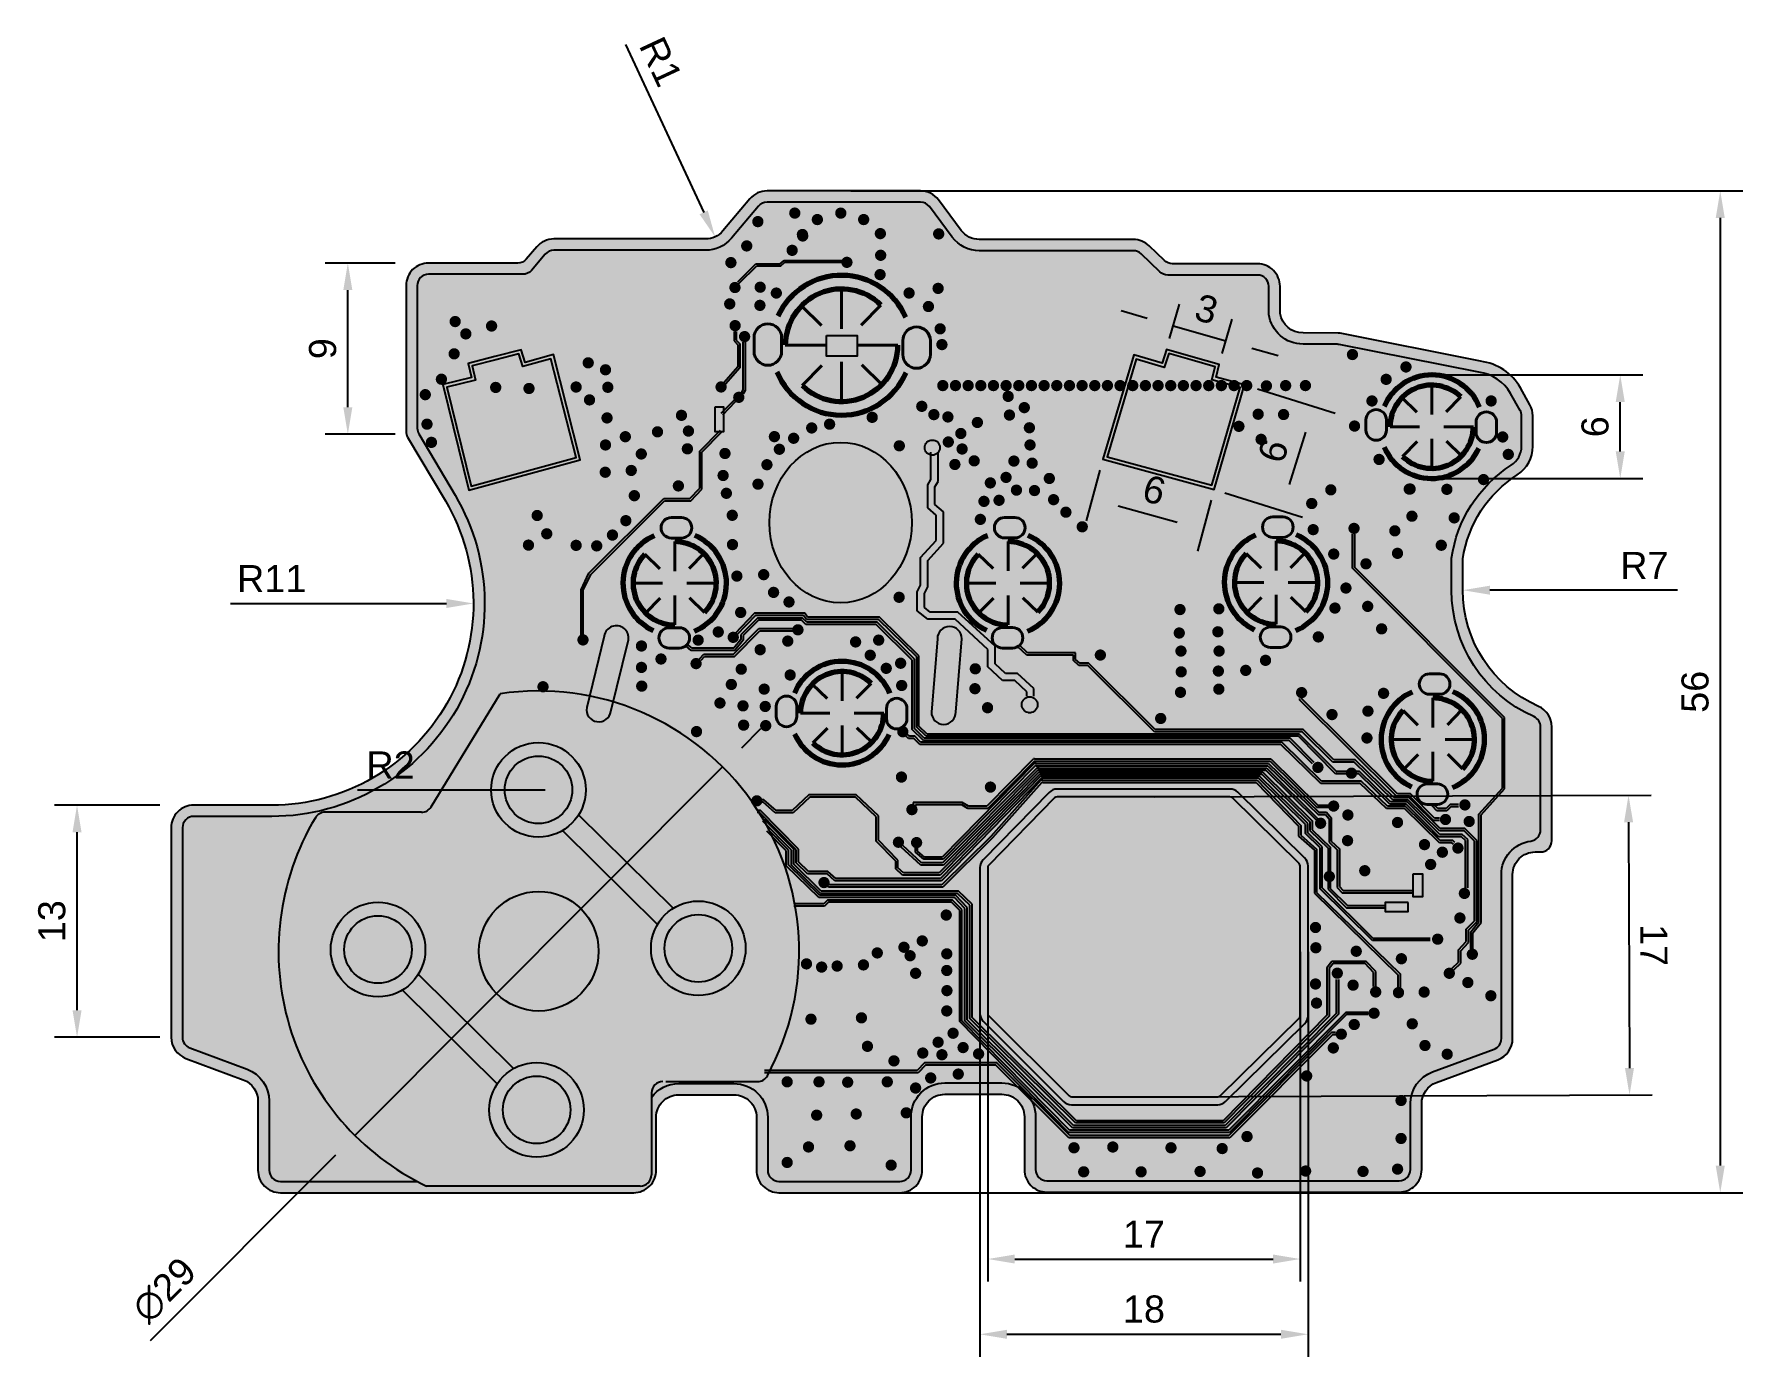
# Model space of a CAD drawing. Header units: millimetres. Extents: x 49.4 to 144.1, y 7.9 to 81.2.
import ezdxf

# ---------------------------------------------------------------- set-up
doc = ezdxf.new("R2010")
doc.units = ezdxf.units.MM
for name, color, linetype in [('cip', 255, 'Continuous'), ('contur', 7, 'Continuous'), ('d-pad', 7, 'Continuous'), ('dim', 3, 'Continuous'), ('dots', 7, 'Continuous'), ('gol', 7, 'Continuous'), ('hashura', 7, 'Continuous'), ('pol', 7, 'Continuous')]:
    doc.layers.add(name, color=color, linetype=linetype)
doc.layers.add('conexiuni', color=7, linetype='Continuous', true_color=0x937e2a)
doc.layers.add('l', color=8, linetype='Continuous', lineweight=40)
doc.styles.get("Standard").update_dxf_attribs({"font": 'arial.ttf'})
doc.dimstyles.new('ISO-25', dxfattribs={"dimtxt": 2.5, "dimasz": 2.5, "dimexe": 1.25, "dimexo": 0.625, "dimtad": 1, "dimtxsty": 'Standard', "dimcen": 2.5, "dimadec": 0, "dimazin": 0, "dimtfac": 1, "dimtmove": 0, "dimatfit": 3, "dimfxl": 1, "dimarcsym": 0})
pattern_1 = [(0, (6.136, 5.2233), (0, 3.4925), [2.54, -0.9525]), (90, (6.136, 5.2233), (-3.4925, 2e-16), [2.54, -0.9525])]

msp = doc.modelspace()

# ---------------------------------------------------------------- blocks, each defined once
blk = doc.blocks.new('*U2')
blk.add_line((0, 0.816), (0, -0.816))
blk = doc.blocks.new('*U3')
at = {"layer": 'l', "color": 0, "linetype": 'ByBlock', "lineweight": -2, "transparency": 16777216}
blk.add_blockref('*U2', (79.548, 93.706), dxfattribs=at)
for p, rotation in [((78.056, 92.214), 90), ((81.04, 92.214), 270), ((79.548, 90.722), 180)]:
    blk.add_blockref('*U2', p, dxfattribs=dict(at, rotation=rotation))
blk = doc.blocks.new('*U4')
blk.add_line((-0.403, -0.412), (0.403, 0.412))
blk = doc.blocks.new('*U5')
at = {"layer": 'l', "color": 0, "linetype": 'ByBlock', "lineweight": -2, "transparency": 16777216}
for p, rotation in [((78.31, 93.424), 90.00000000000001), ((78.337, 90.977), 180), ((80.785, 91.004), 270)]:
    blk.add_blockref('*U4', p, dxfattribs=dict(at, rotation=rotation))
blk.add_blockref('*U4', (80.758, 93.451), dxfattribs=at)
blk = doc.blocks.new('*U11')
blk.add_line((0, 0.816), (0, -0.816))
blk = doc.blocks.new('*U12')
at = {"layer": 'l', "color": 0, "linetype": 'ByBlock', "lineweight": -2, "transparency": 16777216}
blk.add_blockref('*U11', (79.548, 93.706), dxfattribs=at)
for p, rotation in [((78.056, 92.214), 90), ((81.04, 92.214), 270), ((79.548, 90.722), 180)]:
    blk.add_blockref('*U11', p, dxfattribs=dict(at, rotation=rotation))
blk = doc.blocks.new('*U13')
blk.add_line((-0.403, -0.412), (0.403, 0.412))
blk = doc.blocks.new('*U14')
at = {"layer": 'l', "color": 0, "linetype": 'ByBlock', "lineweight": -2, "transparency": 16777216}
for p, rotation in [((78.31, 93.424), 90.00000000000001), ((78.337, 90.977), 180), ((80.785, 91.004), 270)]:
    blk.add_blockref('*U13', p, dxfattribs=dict(at, rotation=rotation))
blk.add_blockref('*U13', (80.758, 93.451), dxfattribs=at)
blk = doc.blocks.new('*U15')
blk.add_line((0, 0.816), (0, -0.816))
blk = doc.blocks.new('*U16')
at = {"layer": 'l', "color": 0, "linetype": 'ByBlock', "lineweight": -2, "transparency": 16777216}
blk.add_blockref('*U15', (79.548, 93.706), dxfattribs=at)
for p, rotation in [((78.056, 92.214), 90), ((81.04, 92.214), 270), ((79.548, 90.722), 180)]:
    blk.add_blockref('*U15', p, dxfattribs=dict(at, rotation=rotation))
blk = doc.blocks.new('*U17')
blk.add_line((-0.403, -0.412), (0.403, 0.412))
blk = doc.blocks.new('*U18')
at = {"layer": 'l', "color": 0, "linetype": 'ByBlock', "lineweight": -2, "transparency": 16777216}
for p, rotation in [((78.31, 93.424), 90.00000000000001), ((78.337, 90.977), 180), ((80.785, 91.004), 270)]:
    blk.add_blockref('*U17', p, dxfattribs=dict(at, rotation=rotation))
blk.add_blockref('*U17', (80.758, 93.451), dxfattribs=at)
blk = doc.blocks.new('*U19')
blk.add_line((0, 0.816), (0, -0.816))
blk = doc.blocks.new('*U20')
at = {"layer": 'l', "color": 0, "linetype": 'ByBlock', "lineweight": -2, "transparency": 16777216}
blk.add_blockref('*U19', (79.548, 93.706), dxfattribs=at)
for p, rotation in [((78.056, 92.214), 90), ((81.04, 92.214), 270), ((79.548, 90.722), 180)]:
    blk.add_blockref('*U19', p, dxfattribs=dict(at, rotation=rotation))
blk = doc.blocks.new('*U21')
blk.add_line((-0.403, -0.412), (0.403, 0.412))
blk = doc.blocks.new('*U22')
at = {"layer": 'l', "color": 0, "linetype": 'ByBlock', "lineweight": -2, "transparency": 16777216}
for p, rotation in [((78.31, 93.424), 90.00000000000001), ((78.337, 90.977), 180), ((80.785, 91.004), 270)]:
    blk.add_blockref('*U21', p, dxfattribs=dict(at, rotation=rotation))
blk.add_blockref('*U21', (80.758, 93.451), dxfattribs=at)
blk = doc.blocks.new('*U23')
blk.add_line((0, 0.816), (0, -0.816))
blk = doc.blocks.new('*U24')
at = {"layer": 'l', "color": 0, "linetype": 'ByBlock', "lineweight": -2, "transparency": 16777216}
blk.add_blockref('*U23', (79.548, 93.706), dxfattribs=at)
for p, rotation in [((78.056, 92.214), 90), ((81.04, 92.214), 270), ((79.548, 90.722), 180)]:
    blk.add_blockref('*U23', p, dxfattribs=dict(at, rotation=rotation))
blk = doc.blocks.new('*U25')
blk.add_line((-0.403, -0.412), (0.403, 0.412))
blk = doc.blocks.new('*U26')
at = {"layer": 'l', "color": 0, "linetype": 'ByBlock', "lineweight": -2, "transparency": 16777216}
for p, rotation in [((78.31, 93.424), 90.00000000000001), ((78.337, 90.977), 180), ((80.785, 91.004), 270)]:
    blk.add_blockref('*U25', p, dxfattribs=dict(at, rotation=rotation))
blk.add_blockref('*U25', (80.758, 93.451), dxfattribs=at)
blk = doc.blocks.new('*U27')
blk.add_line((0, 0.816), (0, -0.816))
blk = doc.blocks.new('*U28')
at = {"layer": 'l', "color": 0, "linetype": 'ByBlock', "lineweight": -2, "transparency": 16777216}
blk.add_blockref('*U27', (79.548, 93.706), dxfattribs=at)
for p, rotation in [((78.056, 92.214), 90), ((81.04, 92.214), 270), ((79.548, 90.722), 180)]:
    blk.add_blockref('*U27', p, dxfattribs=dict(at, rotation=rotation))
blk = doc.blocks.new('*U29')
blk.add_line((-0.403, -0.412), (0.403, 0.412))
blk = doc.blocks.new('*U30')
at = {"layer": 'l', "color": 0, "linetype": 'ByBlock', "lineweight": -2, "transparency": 16777216}
for p, rotation in [((78.31, 93.424), 90.00000000000001), ((78.337, 90.977), 180), ((80.785, 91.004), 270)]:
    blk.add_blockref('*U29', p, dxfattribs=dict(at, rotation=rotation))
blk.add_blockref('*U29', (80.758, 93.451), dxfattribs=at)
blk = doc.blocks.new('*U43')
blk.add_line((0, 1.102), (0, -1.102))
blk = doc.blocks.new('*U44')
at = {"layer": 'l', "color": 0, "linetype": 'ByBlock', "lineweight": -2, "transparency": 16777216}
blk.add_blockref('*U43', (107.44, 126.562), dxfattribs=at)
for p, rotation in [((105.425, 124.547), 90), ((109.455, 124.547), 270), ((107.44, 122.532), 180)]:
    blk.add_blockref('*U43', p, dxfattribs=dict(at, rotation=rotation))
blk = doc.blocks.new('*U45')
blk.add_line((-0.545, -0.557), (0.545, 0.557))
blk = doc.blocks.new('*U46')
at = {"layer": 'l', "color": 0, "linetype": 'ByBlock', "lineweight": -2, "transparency": 16777216}
for p, rotation in [((105.769, 126.182), 90.00000000000001), ((105.805, 122.876), 180), ((109.111, 122.912), 270)]:
    blk.add_blockref('*U45', p, dxfattribs=dict(at, rotation=rotation))
blk.add_blockref('*U45', (109.074, 126.218), dxfattribs=at)
blk = doc.blocks.new('*U48')
at = {"layer": 'dots', "true_color": 0x000000}
h = blk.add_hatch(color=18, dxfattribs=at)
h.dxf.hatch_style = 1
h.paths.add_polyline_path([(0.234, 0, 1), (-0.234, 0, 1)])
at = {"layer": 'dots', "color": 104, "const_width": 0.156}
blk.add_lwpolyline([(-0.234, 0, 1), (0.234, 0, 1)], format="xyb", close=True, dxfattribs=at)
blk = doc.blocks.new('*U49')
at = {"layer": 'l', "color": 0, "linetype": 'ByBlock', "lineweight": -2, "transparency": 16777216}
for p in [(0, 0), (0.702, 0), (1.403, 0), (2.105, 0), (2.807, 0), (3.508, 0), (4.21, 0), (4.912, 0), (5.613, 0), (6.315, 0), (7.017, 0), (7.718, 0), (8.42, 0), (9.122, 0), (9.823, 0), (10.525, 0), (11.227, 0), (11.928, 0), (12.63, 0), (13.332, 0), (14.034, 0), (14.735, 0), (15.437, 0), (16.139, 0), (16.84, 0)]:
    blk.add_blockref('*U48', p, dxfattribs=at)
blk = doc.blocks.new('*D50')
at = {"layer": 'Defpoints', "color": 0, "transparency": 16777216}
for p in [(62.546, 49.689), (73.725, 49.689)]:
    blk.add_point(p, dxfattribs=at)
at = {"layer": 'dim', "color": 0, "lineweight": -2, "transparency": 16777216}
blk.add_line((60.273, 49.689), (72.225, 49.689), dxfattribs=at)
at = {"layer": 'dim', "color": 0, "transparency": 16777216}
blk.add_solid([(72.225, 49.939), (72.225, 49.439), (73.725, 49.689)], dxfattribs=at)
at = {"layer": 'dim', "color": 0, "transparency": 16777216, "insert": (62.546, 51.067), "char_height": 1.5, "attachment_point": 5}
blk.add_mtext('R11', dxfattribs=at)
blk = doc.blocks.new('*D51')
at = {"layer": 'Defpoints', "color": 0, "transparency": 16777216}
for p in [(66.767, 68.558), (70.014, 68.558), (70.014, 59.068)]:
    blk.add_point(p, dxfattribs=at)
at = {"layer": 'dim', "color": 0, "lineweight": -2, "transparency": 16777216}
for p, q in [((69.389, 68.558), (65.517, 68.558)), ((66.767, 60.568), (66.767, 67.058)), ((69.389, 59.068), (65.517, 59.068))]:
    blk.add_line(p, q, dxfattribs=at)
at = {"layer": 'dim', "color": 0, "transparency": 16777216}
for points in [[(66.517, 67.058), (67.017, 67.058), (66.767, 68.558)], [(66.517, 60.568), (67.017, 60.568), (66.767, 59.068)]]:
    blk.add_solid(points, dxfattribs=at)
at = {"layer": 'dim', "color": 0, "transparency": 16777216, "insert": (65.376, 63.813), "char_height": 1.5, "attachment_point": 5, "rotation": 90}
blk.add_mtext('9', dxfattribs=at)
blk = doc.blocks.new('*D52')
at = {"layer": 'Defpoints', "color": 0, "transparency": 16777216}
for p in [(51.761, 38.51), (56.979, 38.51), (56.979, 25.644)]:
    blk.add_point(p, dxfattribs=at)
at = {"layer": 'dim', "color": 0, "lineweight": -2, "transparency": 16777216}
for p, q in [((56.354, 38.51), (50.511, 38.51)), ((51.761, 27.144), (51.761, 37.01)), ((56.354, 25.644), (50.511, 25.644))]:
    blk.add_line(p, q, dxfattribs=at)
at = {"layer": 'dim', "color": 0, "transparency": 16777216}
for points in [[(51.511, 37.01), (52.011, 37.01), (51.761, 38.51)], [(51.511, 27.144), (52.011, 27.144), (51.761, 25.644)]]:
    blk.add_solid(points, dxfattribs=at)
at = {"layer": 'dim', "color": 0, "transparency": 16777216, "insert": (50.37, 32.077), "char_height": 1.5, "attachment_point": 5, "rotation": 90}
blk.add_mtext('13', dxfattribs=at)
blk = doc.blocks.new('*D53')
at = {"layer": 'Defpoints', "color": 0, "transparency": 16777216}
for p in [(94.005, 72.558), (94.004, 17.029), (142.815, 17.028)]:
    blk.add_point(p, dxfattribs=at)
at = {"layer": 'dim', "color": 0, "lineweight": -2, "transparency": 16777216}
for p, q in [((94.63, 72.558), (144.066, 72.557)), ((142.816, 71.058), (142.815, 18.528)), ((94.629, 17.029), (144.065, 17.028))]:
    blk.add_line(p, q, dxfattribs=at)
at = {"layer": 'dim', "color": 0, "transparency": 16777216}
for points in [[(142.566, 71.058), (143.066, 71.058), (142.816, 72.558)], [(142.565, 18.528), (143.065, 18.528), (142.815, 17.028)]]:
    blk.add_solid(points, dxfattribs=at)
at = {"layer": 'dim', "color": 0, "transparency": 16777216, "insert": (141.425, 44.793), "char_height": 1.5, "attachment_point": 5, "rotation": 89.99902}
blk.add_mtext('56', dxfattribs=at)
blk = doc.blocks.new('*D54')
at = {"layer": 'Defpoints', "color": 0, "transparency": 16777216}
for p in [(86.592, 71.139), (87.118, 70.008)]:
    blk.add_point(p, dxfattribs=at)
at = {"layer": 'dim', "color": 0, "lineweight": -2, "transparency": 16777216}
blk.add_line((82.154, 80.677), (86.485, 71.368), dxfattribs=at)
at = {"layer": 'dim', "color": 0, "transparency": 16777216}
blk.add_solid([(86.712, 71.473), (86.258, 71.263), (87.118, 70.008)], dxfattribs=at)
at = {"layer": 'dim', "color": 0, "transparency": 16777216, "insert": (84.116, 79.726), "char_height": 1.5, "attachment_point": 5, "rotation": 294.95314}
blk.add_mtext('R1', dxfattribs=at)
blk = doc.blocks.new('*D55')
at = {"layer": 'Defpoints', "color": 0, "transparency": 16777216}
for p in [(110.858, 38.965), (110.917, 22.345), (137.79, 22.44)]:
    blk.add_point(p, dxfattribs=at)
at = {"layer": 'dim', "color": 0, "lineweight": -2, "transparency": 16777216}
for p, q in [((111.483, 38.967), (138.981, 39.065)), ((137.737, 37.56), (137.785, 23.94)), ((111.542, 22.347), (139.04, 22.445))]:
    blk.add_line(p, q, dxfattribs=at)
at = {"layer": 'dim', "color": 0, "transparency": 16777216}
for points in [[(137.987, 37.561), (137.487, 37.559), (137.731, 39.06)], [(138.035, 23.941), (137.535, 23.939), (137.79, 22.44)]]:
    blk.add_solid(points, dxfattribs=at)
at = {"layer": 'dim', "color": 0, "transparency": 16777216, "insert": (139.139, 30.755), "char_height": 1.5, "attachment_point": 5, "rotation": 270.20366}
blk.add_mtext('17', dxfattribs=at)
blk = doc.blocks.new('*D56')
at = {"layer": 'Defpoints', "color": 0, "transparency": 16777216}
for p in [(102.225, 31.011), (119.535, 31.011), (119.535, 13.352)]:
    blk.add_point(p, dxfattribs=at)
at = {"layer": 'dim', "color": 0, "lineweight": -2, "transparency": 16777216}
for p, q in [((102.225, 30.386), (102.225, 12.102)), ((119.535, 30.386), (119.535, 12.102)), ((103.725, 13.352), (118.035, 13.352))]:
    blk.add_line(p, q, dxfattribs=at)
at = {"layer": 'dim', "color": 0, "transparency": 16777216}
for points in [[(103.725, 13.602), (103.725, 13.102), (102.225, 13.352)], [(118.035, 13.602), (118.035, 13.102), (119.535, 13.352)]]:
    blk.add_solid(points, dxfattribs=at)
at = {"layer": 'dim', "color": 0, "transparency": 16777216, "insert": (110.88, 14.73), "char_height": 1.5, "attachment_point": 5}
blk.add_mtext('17', dxfattribs=at)
blk = doc.blocks.new('*D57')
at = {"layer": 'Defpoints', "color": 0, "transparency": 16777216}
for p in [(101.789, 31.011), (119.972, 31.011), (119.972, 9.18)]:
    blk.add_point(p, dxfattribs=at)
at = {"layer": 'dim', "color": 0, "lineweight": -2, "transparency": 16777216}
for p, q in [((101.789, 30.386), (101.789, 7.93)), ((119.972, 30.386), (119.972, 7.93)), ((103.289, 9.18), (118.472, 9.18))]:
    blk.add_line(p, q, dxfattribs=at)
at = {"layer": 'dim', "color": 0, "transparency": 16777216}
for points in [[(103.289, 9.43), (103.289, 8.93), (101.789, 9.18)], [(118.472, 9.43), (118.472, 8.93), (119.972, 9.18)]]:
    blk.add_solid(points, dxfattribs=at)
at = {"layer": 'dim', "color": 0, "transparency": 16777216, "insert": (110.88, 10.571), "char_height": 1.5, "attachment_point": 5}
blk.add_mtext('18', dxfattribs=at)
blk = doc.blocks.new('*D58')
at = {"layer": 'Defpoints', "color": 0, "transparency": 16777216}
for p in [(77.33, 39.359), (79.201, 39.359)]:
    blk.add_point(p, dxfattribs=at)
at = {"layer": 'dim', "color": 0, "lineweight": -2, "transparency": 16777216}
blk.add_line((67.306, 39.359), (77.701, 39.359), dxfattribs=at)
at = {"layer": 'dim', "color": 0, "transparency": 16777216}
blk.add_solid([(77.701, 39.609), (77.701, 39.109), (79.201, 39.359)], dxfattribs=at)
at = {"layer": 'dim', "color": 0, "transparency": 16777216, "insert": (69.133, 40.737), "char_height": 1.5, "attachment_point": 5}
blk.add_mtext('R2', dxfattribs=at)
blk = doc.blocks.new('*D59')
at = {"layer": 'Defpoints', "color": 0, "transparency": 16777216}
for p in [(87.533, 40.628), (67.163, 20.197)]:
    blk.add_point(p, dxfattribs=at)
at = {"layer": 'dim', "color": 0, "lineweight": -2, "transparency": 16777216}
for p, q in [((88.592, 41.69), (89.651, 42.753)), ((87.533, 40.628), (67.163, 20.197)), ((55.832, 8.832), (66.104, 19.135))]:
    blk.add_line(p, q, dxfattribs=at)
at = {"layer": 'dim', "color": 0, "transparency": 16777216}
for points in [[(88.415, 41.867), (88.769, 41.514), (87.533, 40.628)], [(65.927, 19.311), (66.281, 18.958), (67.163, 20.197)]]:
    blk.add_solid(points, dxfattribs=at)
at = {"layer": 'dim', "color": 0, "transparency": 16777216, "insert": (56.594, 11.626), "char_height": 1.5, "attachment_point": 5, "rotation": 45.08505}
blk.add_mtext('∅29', dxfattribs=at)
blk = doc.blocks.new('*D60')
at = {"layer": 'Defpoints', "color": 0, "transparency": 16777216}
for p in [(128.55, 50.424), (135.59, 50.424)]:
    blk.add_point(p, dxfattribs=at)
at = {"layer": 'dim', "color": 0, "lineweight": -2, "transparency": 16777216}
blk.add_line((140.448, 50.424), (130.05, 50.424), dxfattribs=at)
at = {"layer": 'dim', "color": 0, "transparency": 16777216}
blk.add_solid([(130.05, 50.674), (130.05, 50.174), (128.55, 50.424)], dxfattribs=at)
at = {"layer": 'dim', "color": 0, "transparency": 16777216, "insert": (138.613, 51.799), "char_height": 1.5, "attachment_point": 5}
blk.add_mtext('R7', dxfattribs=at)
blk = doc.blocks.new('*D61')
at = {"layer": 'Defpoints', "color": 0, "transparency": 16777216}
for p in [(126.827, 62.355), (137.274, 62.355), (126.827, 56.617)]:
    blk.add_point(p, dxfattribs=at)
at = {"layer": 'dim', "color": 0, "lineweight": -2, "transparency": 16777216}
for p, q in [((127.452, 62.355), (138.524, 62.355)), ((137.274, 58.117), (137.274, 60.855)), ((127.452, 56.617), (138.524, 56.617))]:
    blk.add_line(p, q, dxfattribs=at)
at = {"layer": 'dim', "color": 0, "transparency": 16777216}
for points in [[(137.024, 60.855), (137.524, 60.855), (137.274, 62.355)], [(137.024, 58.117), (137.524, 58.117), (137.274, 56.617)]]:
    blk.add_solid(points, dxfattribs=at)
at = {"layer": 'dim', "color": 0, "transparency": 16777216, "insert": (135.883, 59.486), "char_height": 1.5, "attachment_point": 5, "rotation": 90}
blk.add_mtext('6', dxfattribs=at)
blk = doc.blocks.new('*D62')
at = {"layer": 'Defpoints', "color": 0, "transparency": 16777216}
for p in [(108.603, 57.69), (114.774, 56.011), (107.999, 55.47)]:
    blk.add_point(p, dxfattribs=at)
at = {"layer": 'dim', "color": 0, "lineweight": -2, "transparency": 16777216}
for p, q in [((108.439, 57.087), (107.671, 54.264)), ((112.723, 54.185), (109.447, 55.077)), ((114.61, 55.408), (113.842, 52.585))]:
    blk.add_line(p, q, dxfattribs=at)
at = {"layer": 'dim', "color": 0, "transparency": 16777216}
for points in [[(109.512, 55.318), (109.381, 54.835), (107.999, 55.47)], [(112.788, 54.426), (112.657, 53.944), (114.17, 53.791)]]:
    blk.add_solid(points, dxfattribs=at)
at = {"layer": 'dim', "color": 0, "transparency": 16777216, "insert": (111.45, 55.973), "char_height": 1.5, "attachment_point": 5, "rotation": 344.7802}
blk.add_mtext('6', dxfattribs=at)
blk = doc.blocks.new('*D63')
at = {"layer": 'Defpoints', "color": 0, "transparency": 16777216}
for p in [(116.575, 61.767), (114.774, 56.011), (118.475, 54.853)]:
    blk.add_point(p, dxfattribs=at)
at = {"layer": 'dim', "color": 0, "lineweight": -2, "transparency": 16777216}
for p, q in [((117.171, 61.581), (121.469, 60.236)), ((119.829, 59.178), (118.923, 56.285)), ((115.37, 55.824), (119.668, 54.48))]:
    blk.add_line(p, q, dxfattribs=at)
at = {"layer": 'dim', "color": 0, "transparency": 16777216}
for points in [[(119.59, 59.252), (120.067, 59.103), (120.276, 60.609)], [(118.685, 56.359), (119.162, 56.21), (118.475, 54.853)]]:
    blk.add_solid(points, dxfattribs=at)
at = {"layer": 'dim', "color": 0, "transparency": 16777216, "insert": (118.049, 58.146), "char_height": 1.5, "attachment_point": 5, "rotation": 72.62699}
blk.add_mtext('6', dxfattribs=at)
blk = doc.blocks.new('*D64')
at = {"layer": 'Defpoints', "color": 0, "transparency": 16777216}
for p in [(112.13, 63.769), (115.426, 64.249), (115.052, 62.936)]:
    blk.add_point(p, dxfattribs=at)
at = {"layer": 'dim', "color": 0, "lineweight": -2, "transparency": 16777216}
for p, q in [((112.301, 64.37), (112.847, 66.284)), ((111.061, 65.493), (109.619, 65.904)), ((115.223, 63.537), (115.769, 65.451)), ((112.504, 65.082), (115.426, 64.249)), ((116.868, 63.837), (118.311, 63.426))]:
    blk.add_line(p, q, dxfattribs=at)
at = {"layer": 'dim', "color": 0, "transparency": 16777216}
for points in [[(111.13, 65.734), (110.993, 65.253), (112.504, 65.082)], [(116.937, 64.078), (116.8, 63.597), (115.426, 64.249)]]:
    blk.add_solid(points, dxfattribs=at)
at = {"layer": 'dim', "color": 0, "transparency": 16777216, "insert": (114.346, 66.003), "char_height": 1.5, "attachment_point": 5, "rotation": 344.08643}
blk.add_mtext('3', dxfattribs=at)

# ---------------------------------------------------------------- dimensions: what is measured, and where the dimension line sits
at = {"layer": 'dim'}
for center, mpoint, picture, middle in [((86.592, 71.139), (87.118, 70.008), '*D54', (82.866, 79.145)), ((135.59, 50.424), (128.55, 50.424), '*D60', (138.613, 50.424)), ((62.546, 49.689), (73.725, 49.689), '*D50', (62.546, 49.689)), ((77.33, 39.359), (79.201, 39.359), '*D58', (69.133, 39.359))]:
    dim = msp.add_radius_dim(center=center, mpoint=mpoint, dimstyle='ISO-25', override={"dimtxt": 1.5, "dimasz": 1.5, "dimdec": 0, "dimcen": 0}, dxfattribs=at)
    dim.commit()
    dim.dimension.update_dxf_attribs({"geometry": picture, "text_midpoint": middle, "dimtype": 164})
for p1, p2, distance, picture, middle in [((94.005, 72.558), (94.004, 17.029), 48.811, '*D53', (141.425, 44.793)), ((112.13, 63.769), (115.052, 62.936), 1.365, '*D64', (114.346, 66.003)), ((116.575, 61.767), (114.774, 56.011), 3.879, '*D63', (118.049, 58.146)), ((114.774, 56.011), (108.603, 57.69), 2.3, '*D62', (111.45, 55.973)), ((110.858, 38.965), (110.917, 22.345), 26.874, '*D55', (139.139, 30.755))]:
    dim = msp.add_aligned_dim(p1=p1, p2=p2, distance=distance, dimstyle='ISO-25', override={"dimtxt": 1.5, "dimasz": 1.5, "dimdec": 0, "dimcen": 0}, dxfattribs=at)
    dim.commit()
    dim.dimension.update_dxf_attribs({"geometry": picture, "text_midpoint": middle})
for base, p1, p2, picture, middle in [((66.767, 68.558), (70.014, 59.068), (70.014, 68.558), '*D51', (65.376, 63.813)), ((137.274, 62.355), (126.827, 56.617), (126.827, 62.355), '*D61', (135.883, 59.486)), ((51.761, 38.51), (56.979, 25.644), (56.979, 38.51), '*D52', (50.37, 32.077))]:
    dim = msp.add_linear_dim(base=base, p1=p1, p2=p2, angle=90, dimstyle='ISO-25', override={"dimtxt": 1.5, "dimasz": 1.5, "dimdec": 0, "dimcen": 0}, dxfattribs=at)
    dim.commit()
    dim.dimension.update_dxf_attribs({"geometry": picture, "text_midpoint": middle})
dim = msp.add_diameter_dim_2p(p1=(87.533, 40.628), p2=(67.163, 20.197), dimstyle='ISO-25', override={"dimtxt": 1.5, "dimasz": 1.5, "dimdec": 0, "dimcen": 0}, dxfattribs=at)
dim.commit()
dim.dimension.update_dxf_attribs({"geometry": '*D59', "text_midpoint": (57.609, 10.614), "dimtype": 163})
for base, p1, p2, picture, middle in [((119.972, 9.18), (101.789, 31.011), (119.972, 31.011), '*D57', (110.88, 9.18)), ((119.535, 13.352), (102.225, 31.011), (119.535, 31.011), '*D56', (110.88, 13.352))]:
    dim = msp.add_linear_dim(base=base, p1=p1, p2=p2, dimstyle='ISO-25', override={"dimtxt": 1.5, "dimasz": 1.5, "dimdec": 0, "dimcen": 0}, dxfattribs=at)
    dim.commit()
    dim.dimension.update_dxf_attribs({"geometry": picture, "text_midpoint": middle, "dimtype": 160})

# ---------------------------------------------------------------- hatches: boundary and pattern name
h = msp.add_hatch(color=104)
h.dxf.hatch_style = 1
h.paths.add_polyline_path([(130.687, 34.666, -0.376628), (132.316, 36.522, 0.376628), (132.859, 37.14), (132.859, 42.846, 0.296775), (132.488, 43.417, -0.296775), (127.927, 50.424), (127.927, 52.204, -0.21793), (131.231, 57.349, 0.255384), (131.805, 58.399), (131.805, 60.089, 0.128506), (131.725, 60.394), (131.201, 61.328, 0.241454), (129.433, 62.501), (121.699, 64.043, 0.048008), (121.581, 64.055), (119.697, 64.064, -0.372394), (117.797, 65.71), (117.797, 67.27, 0.414214), (117.173, 67.894), (112.197, 67.894, -0.194541), (111.763, 68.069), (110.731, 69.067, 0.194541), (110.298, 69.242), (101.759, 69.242, -0.23649), (100.26, 69.993), (98.996, 71.684, 0.23649), (98.496, 71.935), (94.005, 71.935), (89.998, 71.935, 0.221266), (89.521, 71.713), (88.023, 69.934, -0.221266), (86.592, 69.268), (78.181, 69.268, 0.219406), (77.707, 69.049), (76.941, 68.153, -0.219406), (76.467, 67.934), (71.239, 67.934, 0.414214), (70.615, 67.311), (70.615, 59.403, 0.134233), (70.702, 59.085), (72.707, 55.694, -0.580737), (62.546, 37.886), (58.227, 37.886, 0.414214), (57.603, 37.263), (57.603, 25.644, 0.312878), (58.008, 25.06), (61.193, 23.869, -0.312878), (62.409, 22.116), (62.409, 18.276, 0.414214), (63.032, 17.653), (70.619, 17.653), (83.488, 17.653), (83.592, 22.313, -0.238857), (85.1, 23.077), (88.163, 23.077, -0.414214), (90.035, 21.206), (90.035, 18.276, 0.414214), (90.658, 17.653), (97.35, 17.653, 0.414214), (97.974, 18.276), (97.974, 21.238, -0.414214), (99.845, 23.11), (103.006, 23.11, -0.414214), (104.877, 21.238), (104.877, 18.309, 0.414214), (105.501, 17.685), (125.026, 17.685, 0.414214), (125.649, 18.309), (125.649, 21.966, -0.313853), (126.871, 23.721), (130.28, 24.982, 0.313853), (130.687, 25.567)], flags=17)
h.paths.add_polyline_path([(132.488, 43.417, -0.296775), (127.927, 50.424), (127.927, 52.204, -0.21793), (131.231, 57.349, 0.255384), (131.805, 58.399), (131.805, 60.089, 0.128506), (131.725, 60.394), (131.201, 61.328, 0.241454), (129.433, 62.501), (121.699, 64.043, 0.048008), (121.581, 64.055), (119.697, 64.064, -0.372394), (117.797, 65.71), (117.797, 67.27, 0.414214), (117.173, 67.894), (112.197, 67.894, -0.194541), (111.763, 68.069), (110.731, 69.067, 0.194541), (110.298, 69.242), (101.759, 69.242, -0.23649), (100.26, 69.993), (98.996, 71.684, 0.23649), (98.496, 71.935), (94.005, 71.935), (89.998, 71.935, 0.221266), (89.521, 71.713), (88.023, 69.934, -0.221266), (86.592, 69.268), (78.181, 69.268, 0.219406), (77.707, 69.049), (76.941, 68.153, -0.219406), (76.467, 67.934), (71.239, 67.934, 0.414214), (70.615, 67.311), (70.615, 59.403, 0.134233), (70.702, 59.085), (72.707, 55.694, -0.580737), (62.546, 37.886), (58.227, 37.886, 0.414214), (57.603, 37.263), (57.603, 25.644, 0.312878), (58.008, 25.06), (61.193, 23.869, -0.312878), (62.409, 22.116), (62.409, 18.276, 0.414214), (63.032, 17.653), (70.619, 17.653), (83.488, 17.653), (83.592, 22.313, -0.238857), (85.1, 23.077), (88.163, 23.077, -0.414214), (90.035, 21.206), (90.035, 18.276, 0.414214), (90.658, 17.653), (97.35, 17.653, 0.414214), (97.974, 18.276), (97.974, 21.238, -0.414214), (99.845, 23.11), (103.006, 23.11, -0.414214), (104.877, 21.238), (104.877, 18.309, 0.414214), (105.501, 17.685), (125.026, 17.685, 0.414214), (125.649, 18.309), (125.649, 21.966, -0.313853), (126.871, 23.721), (130.28, 24.982, 0.313853), (130.687, 25.567), (130.687, 34.666, -0.376628), (132.316, 36.522, 0.376628), (132.859, 37.14), (132.859, 42.846, 0.296775)], flags=17)
h = msp.add_hatch(color=104)
h.dxf.hatch_style = 1
h.paths.add_polyline_path([(127.927, 52.204, -0.21793), (131.231, 57.349, 0.255384), (131.805, 58.399), (131.805, 60.089, 0.128506), (131.725, 60.394), (131.201, 61.328, 0.241454), (129.433, 62.501), (121.699, 64.043, 0.048008), (121.581, 64.055), (119.697, 64.064, -0.372394), (117.797, 65.71), (117.797, 67.27, 0.414214), (117.173, 67.894), (112.197, 67.894, -0.194541), (111.763, 68.069), (110.731, 69.067, 0.194541), (110.298, 69.242), (101.759, 69.242, -0.23649), (100.26, 69.993), (98.996, 71.684, 0.23649), (98.496, 71.935), (94.005, 71.935), (89.998, 71.935, 0.221266), (89.521, 71.713), (88.023, 69.934, -0.221266), (86.592, 69.268), (78.181, 69.268, 0.219406), (77.707, 69.049), (76.941, 68.153, -0.219406), (76.467, 67.934), (71.239, 67.934, 0.414214), (70.615, 67.311), (70.615, 59.403, 0.134233), (70.702, 59.085), (72.707, 55.694, -0.580737), (62.546, 37.886), (58.227, 37.886, 0.414214), (57.603, 37.263), (57.603, 25.644, 0.312878), (58.008, 25.06), (61.193, 23.869, -0.312878), (62.409, 22.116), (62.409, 18.276, 0.414214), (63.032, 17.653), (70.619, 17.653), (83.488, 17.653), (83.592, 22.313, -0.238857), (85.1, 23.077), (88.163, 23.077, -0.414214), (90.035, 21.206), (90.035, 18.276, 0.414214), (90.658, 17.653), (97.35, 17.653, 0.414214), (97.974, 18.276), (97.974, 21.238, -0.414214), (99.845, 23.11), (103.006, 23.11, -0.414214), (104.877, 21.238), (104.877, 18.309, 0.414214), (105.501, 17.685), (125.026, 17.685, 0.414214), (125.649, 18.309), (125.649, 21.966, -0.313853), (126.871, 23.721), (130.28, 24.982, 0.313853), (130.687, 25.567), (130.687, 34.666, -0.376628), (132.316, 36.522, 0.376628), (132.859, 37.14), (132.859, 42.846, 0.296775), (132.488, 43.417, -0.296775), (127.927, 50.424)], flags=17)
h.paths.add_polyline_path([(132.859, 42.846, 0.296775), (132.488, 43.417, -0.296775), (127.927, 50.424), (127.927, 52.204, -0.21793), (131.231, 57.349, 0.255384), (131.805, 58.399), (131.805, 60.089, 0.128506), (131.725, 60.394), (131.201, 61.328, 0.241454), (129.433, 62.501), (121.699, 64.043, 0.048008), (121.581, 64.055), (119.697, 64.064, -0.372394), (117.797, 65.71), (117.797, 67.27, 0.414214), (117.173, 67.894), (112.197, 67.894, -0.194541), (111.763, 68.069), (110.731, 69.067, 0.194541), (110.298, 69.242), (101.759, 69.242, -0.23649), (100.26, 69.993), (98.996, 71.684, 0.23649), (98.496, 71.935), (94.005, 71.935), (89.998, 71.935, 0.221266), (89.521, 71.713), (88.023, 69.934, -0.221266), (86.592, 69.268), (78.181, 69.268, 0.219406), (77.707, 69.049), (76.941, 68.153, -0.219406), (76.467, 67.934), (71.239, 67.934, 0.414214), (70.615, 67.311), (70.615, 59.403, 0.134233), (70.702, 59.085), (72.707, 55.694, -0.580737), (62.546, 37.886), (58.227, 37.886, 0.414214), (57.603, 37.263), (57.603, 25.644, 0.312878), (58.008, 25.06), (61.193, 23.869, -0.312878), (62.409, 22.116), (62.409, 18.276, 0.414214), (63.032, 17.653), (70.619, 17.653), (83.488, 17.653), (83.592, 22.313, -0.238857), (85.1, 23.077), (88.163, 23.077, -0.414214), (90.035, 21.206), (90.035, 18.276, 0.414214), (90.658, 17.653), (97.35, 17.653, 0.414214), (97.974, 18.276), (97.974, 21.238, -0.414214), (99.845, 23.11), (103.006, 23.11, -0.414214), (104.877, 21.238), (104.877, 18.309, 0.414214), (105.501, 17.685), (125.026, 17.685, 0.414214), (125.649, 18.309), (125.649, 21.966, -0.313853), (126.871, 23.721), (130.28, 24.982, 0.313853), (130.687, 25.567), (130.687, 34.666, -0.376628), (132.316, 36.522, 0.376628), (132.859, 37.14)], flags=17)
at = {"layer": 'cip', "true_color": 0x937e2a}
h = msp.add_hatch(color=57, dxfattribs=at)
h.dxf.hatch_style = 1
h.paths.add_polyline_path([(101.967, 35.487, 0.196348), (101.789, 35.051), (101.789, 26.97, 0.199405), (101.972, 26.529), (106.428, 22.09, 0.19842), (106.868, 21.908), (114.966, 21.908, 0.196685), (115.403, 22.087), (119.785, 26.395, 0.201142), (119.972, 26.84), (119.972, 35.138, 0.201031), (119.785, 35.583), (116.086, 39.222, 0.196795), (115.649, 39.401), (106.066, 39.401, 0.201479), (105.621, 39.214)])
h.paths.add_polyline_path([(105.933, 38.909, -0.201479), (106.066, 38.965), (115.649, 38.965, -0.196795), (115.78, 38.911), (119.479, 35.272, -0.201031), (119.535, 35.138), (119.535, 26.84, -0.201142), (119.479, 26.706), (115.097, 22.399, -0.196685), (114.966, 22.345), (106.868, 22.345, -0.19842), (106.736, 22.399), (102.28, 26.838, -0.199405), (102.225, 26.97), (102.225, 35.051, -0.196348), (102.279, 35.182)], flags=16)
at = {"layer": 'cip', "true_color": 0x000000}
h = msp.add_hatch(color=18, dxfattribs=at)
h.dxf.hatch_style = 1
h.paths.add_polyline_path([(102.225, 26.97, 0.199405), (102.28, 26.838), (106.736, 22.399, 0.19842), (106.868, 22.345), (114.966, 22.345, 0.196685), (115.097, 22.399), (119.479, 26.706, 0.201142), (119.535, 26.84), (119.535, 35.138, 0.201031), (119.479, 35.272), (115.78, 38.911, 0.196795), (115.649, 38.965), (106.066, 38.965, 0.201479), (105.933, 38.909), (102.279, 35.182, 0.196348), (102.225, 35.051)])
at = {"layer": 'conexiuni', "true_color": 0x937e2a}
h = msp.add_hatch(color=57, dxfattribs=at)
h.dxf.hatch_style = 1
h.paths.add_polyline_path([(100.76, 70.367), (99.496, 72.058, 0.23649), (98.496, 72.558), (94.005, 72.558), (89.998, 72.558, 0.221266), (89.043, 72.114), (87.546, 70.336, -0.221266), (86.592, 69.892), (78.181, 69.892, 0.219406), (77.232, 69.454), (76.654, 68.777, -0.219406), (76.179, 68.558), (71.239, 68.558, 0.414214), (69.992, 67.311), (69.992, 59.232, 0.134233), (70.079, 58.915), (72.17, 55.376, -0.580737), (62.546, 38.51), (58.227, 38.51, 0.414214), (56.979, 37.263), (56.979, 25.644, 0.312878), (57.79, 24.476), (60.975, 23.285, -0.312878), (61.785, 22.116), (61.785, 18.276, 0.414214), (63.032, 17.029), (82.606, 17.029, 0.414214), (83.853, 18.276), (83.853, 21.206, -0.414214), (85.1, 22.453), (88.163, 22.453, -0.414214), (89.411, 21.206), (89.411, 18.276, 0.414214), (90.658, 17.029), (97.35, 17.029, 0.414214), (98.598, 18.276), (98.598, 21.238, -0.414214), (99.845, 22.486), (103.006, 22.486, -0.414214), (104.254, 21.238), (104.254, 18.309, 0.414214), (105.501, 17.062), (125.026, 17.062, 0.414214), (126.273, 18.309), (126.273, 21.966, -0.313853), (127.088, 23.136), (130.496, 24.397, 0.313853), (131.311, 25.567), (131.311, 34.666, -0.414214), (132.559, 35.914), (132.859, 35.914, 0.414214), (133.483, 36.537), (133.483, 42.846, 0.296775), (132.74, 43.987, -0.296775), (128.55, 50.424), (128.55, 52.159, -0.216242), (131.568, 56.824, 0.255384), (132.429, 58.399), (132.429, 60.089, 0.128506), (132.269, 60.699), (131.745, 61.633, 0.238938), (129.53, 63.117), (121.762, 64.666, 0.048008), (121.644, 64.678), (119.699, 64.688, -0.363765), (118.421, 65.76), (118.421, 67.27, 0.414214), (117.173, 68.518), (112.449, 68.518, -0.194541), (112.015, 68.693), (111.165, 69.515, 0.194541), (110.298, 69.866), (101.759, 69.866, -0.23649)])
h.paths.add_polyline_path([(98.731, 58.327, -1), (99.576, 58.327, -1)], flags=0)
edge = h.paths.add_edge_path(flags=0)
edge.add_ellipse((94.074, 54.172), major_axis=(0, -4.447), ratio=0.886957, start_angle=0, end_angle=360)
h.paths.add_polyline_path([(101.583, 54.35, -1), (102.05, 54.35, -1)], flags=0)
h.paths.add_polyline_path([(101.783, 55.349, -1), (102.25, 55.349, -1)], flags=0)
h.paths.add_polyline_path([(103.162, 54.456), (103.728, 54.456, -1), (103.728, 53.323), (103.162, 53.323, -1)], flags=0)
h.paths.add_polyline_path([(100.171, 57.394, -1), (100.639, 57.394, -1)], flags=0)
h.paths.add_polyline_path([(102.618, 55.408, -1), (103.085, 55.408, -1)], flags=0)
h.paths.add_polyline_path([(102.135, 56.372, -1), (102.603, 56.372, -1)], flags=0)
h.paths.add_polyline_path([(101.241, 57.594, -1), (101.709, 57.594, -1)], flags=0)
h.paths.add_polyline_path([(97.548, 50.032, -1), (97.08, 50.032, -1)], flags=0)
h.paths.add_polyline_path([(100.571, 58.252, -1), (101.039, 58.252, -1)], flags=0)
h.paths.add_polyline_path([(103.006, 56.677, -1), (103.474, 56.677, -1)], flags=0)
h.paths.add_polyline_path([(103.582, 55.972, -1), (104.05, 55.972, -1)], flags=0)
h.paths.add_polyline_path([(99.807, 58.64, -1), (100.274, 58.64, -1)], flags=0)
h.paths.add_polyline_path([(97.092, 58.428, -1), (97.559, 58.428, -1)], flags=0)
h.paths.add_polyline_path([(100.5, 59.111, -1), (100.968, 59.111, -1)], flags=0)
h.paths.add_polyline_path([(103.441, 57.582, -1), (103.909, 57.582, -1)], flags=0)
h.paths.add_polyline_path([(104.582, 55.948, -1), (105.05, 55.948, -1)], flags=0)
h.paths.add_polyline_path([(100.791, 47.738), (100.458, 43.665, -1), (99.103, 43.665), (99.436, 47.738, -1)], flags=0)
h.paths.add_polyline_path([(99.783, 60.028, -1), (100.251, 60.028, -1)], flags=0)
h.paths.add_polyline_path([(101.418, 59.722, -1), (101.886, 59.722, -1)], flags=0)
h.paths.add_polyline_path([(104.452, 57.465, -1), (104.92, 57.465, -1)], flags=0)
h.paths.add_polyline_path([(122.61, 40.247), (122.148, 40.247, 0.858794)], flags=0)
h.paths.add_polyline_path([(99.007, 60.157, -1), (99.475, 60.157, -1)], flags=0)
h.paths.add_polyline_path([(105.64, 55.443, -1), (106.108, 55.443, -1)], flags=0)
h.paths.add_polyline_path([(85.135, 47.214), (84.569, 47.214, -1), (84.569, 48.347), (85.135, 48.347, -1)], flags=0)
h.paths.add_polyline_path([(105.405, 56.618, -1), (105.873, 56.618, -1)], flags=0)
h.paths.add_polyline_path([(103.038, 48.354), (103.604, 48.354, -1), (103.604, 47.22), (103.038, 47.22, -1)], flags=0)
h.paths.add_polyline_path([(104.335, 58.476, -1), (104.803, 58.476, -1)], flags=0)
h.paths.add_polyline_path([(98.336, 60.615, -1), (98.804, 60.615, -1)], flags=0)
h.paths.add_polyline_path([(106.323, 54.749, -1), (106.79, 54.749, -1)], flags=0)
h.paths.add_polyline_path([(95.588, 60.007, -1), (96.056, 60.007, -1)], flags=0)
h.paths.add_polyline_path([(103.194, 60.133, -1), (103.662, 60.133, -1)], flags=0)
h.paths.add_polyline_path([(104.3, 59.428, -1), (104.767, 59.428, -1)], flags=0)
h.paths.add_polyline_path([(97.632, 46.376, -1), (97.164, 46.376, -1)], flags=0)
h.paths.add_polyline_path([(99.501, 61.767, -1), (99.969, 61.767, -1)], flags=0)
h.paths.add_polyline_path([(107.228, 53.938, -1), (107.696, 53.938, -1)], flags=0)
h.paths.add_polyline_path([(95.136, 47.557, -1), (94.668, 47.557, -1)], flags=0)
h.paths.add_polyline_path([(100.202, 61.767, -1), (100.67, 61.767, -1)], flags=0)
h.paths.add_polyline_path([(100.904, 61.767, -1), (101.372, 61.767, -1)], flags=0)
h.paths.add_polyline_path([(101.769, 46.067, -1), (101.302, 46.067, -1)], flags=0)
h.paths.add_polyline_path([(104.017, 60.545, -1), (104.485, 60.545, -1)], flags=0)
h.paths.add_polyline_path([(101.606, 61.767, -1), (102.074, 61.767, -1)], flags=0)
h.paths.add_polyline_path([(103.123, 61.168, -1), (103.591, 61.168, -1)], flags=0)
h.paths.add_polyline_path([(93.228, 59.627, -1), (93.695, 59.627, -1)], flags=0)
h.paths.add_polyline_path([(102.307, 61.767, -1), (102.775, 61.767, -1)], flags=0)
h.paths.add_polyline_path([(103.009, 61.767, -1), (103.477, 61.767, -1)], flags=0)
h.paths.add_polyline_path([(103.711, 61.767, -1), (104.179, 61.767, -1)], flags=0)
h.paths.add_polyline_path([(92.236, 59.418, -1), (92.704, 59.418, -1)], flags=0)
h.paths.add_polyline_path([(97.516, 63.488), (97.516, 64.253, -1), (99.046, 64.253), (99.046, 63.488, -1)], flags=0)
h.paths.add_polyline_path([(101.751, 44.965, -1), (101.283, 44.965, -1)], flags=0)
h.paths.add_polyline_path([(104.412, 61.767, -1), (104.88, 61.767, -1)], flags=0)
h.paths.add_polyline_path([(91.236, 58.846, -1), (91.704, 58.846, -1)], flags=0)
h.paths.add_polyline_path([(91.941, 48.229, -1), (91.473, 48.229, -1)], flags=0)
h.paths.add_polyline_path([(105.114, 61.767, -1), (105.582, 61.767, -1)], flags=0)
h.paths.add_polyline_path([(90.444, 58.236, -1), (90.912, 58.236, -1)], flags=0)
h.paths.add_polyline_path([(97.746, 43.866), (97.746, 43.299, -0.270235), (97.458, 42.806, -0.493529), (97.753, 42.58, -1), (97.285, 42.58, -0.242201), (97.383, 42.77, -0.52668), (96.613, 43.299), (96.613, 43.866, -1)], flags=0)
h.paths.add_polyline_path([(105.816, 61.767, -1), (106.284, 61.767, -1)], flags=0)
h.paths.add_polyline_path([(90.224, 57.38, -1), (89.756, 57.38, -1)], flags=0)
h.paths.add_polyline_path([(102.448, 43.91, -1), (101.98, 43.91, -1)], flags=0)
h.paths.add_polyline_path([(89.73, 56.302, -1), (89.262, 56.302, -1)], flags=0)
h.paths.add_polyline_path([(90.171, 58.937, -1), (90.639, 58.937, -1)], flags=0)
h.paths.add_polyline_path([(91.378, 47.603, -1), (90.91, 47.603, -1)], flags=0)
h.paths.add_polyline_path([(106.518, 61.767, -1), (106.985, 61.767, -1)], flags=0)
h.paths.add_polyline_path([(94.997, 63.392), (93.299, 63.392), (93.299, 64.548), (94.997, 64.548)], flags=0)
h.paths.add_polyline_path([(104.991, 44.077, -1), (104.107, 44.077, -1)], flags=0)
h.paths.add_polyline_path([(107.219, 61.767, -1), (107.687, 61.767, -1)], flags=0)
h.paths.add_polyline_path([(108.7, 46.83, -1), (108.232, 46.83, -1)], flags=0)
h.paths.add_polyline_path([(88.302, 54.576, -1), (87.834, 54.576, -1)], flags=0)
h.paths.add_polyline_path([(88.315, 52.953, -1), (87.847, 52.953, -1)], flags=0)
h.paths.add_polyline_path([(107.921, 61.767, -1), (108.389, 61.767, -1)], flags=0)
h.paths.add_polyline_path([(87.977, 55.796, -1), (87.509, 55.796, -1)], flags=0)
h.paths.add_polyline_path([(108.623, 61.767, -1), (109.09, 61.767, -1)], flags=0)
h.paths.add_polyline_path([(87.795, 56.783, -1), (87.327, 56.783, -1)], flags=0)
h.paths.add_polyline_path([(87.899, 58.003, -1), (87.431, 58.003, -1)], flags=0)
h.paths.add_polyline_path([(109.324, 61.767, -1), (109.792, 61.767, -1)], flags=0)
h.paths.add_polyline_path([(91.643, 43.989), (91.643, 43.423, -1), (90.51, 43.423), (90.51, 43.989, -1)], flags=0)
h.paths.add_polyline_path([(89.273, 63.655), (89.273, 64.421, -1), (90.804, 64.421), (90.804, 63.655, -1)], flags=0)
h.paths.add_polyline_path([(90.072, 44.942, -1), (89.604, 44.942, -1)], flags=0)
h.paths.add_polyline_path([(88.196, 61.116, -1), (88.664, 61.116, -1)], flags=0)
h.paths.add_polyline_path([(87.586, 59.2), (87.112, 59.2), (87.112, 60.594), (87.586, 60.594)], flags=0)
h.paths.add_polyline_path([(110.026, 61.767, -1), (110.494, 61.767, -1)], flags=0)
h.paths.add_polyline_path([(90.129, 43.981, -1), (89.661, 43.981, -1)], flags=0)
h.paths.add_polyline_path([(85.259, 53.317), (84.693, 53.317, -1), (84.693, 54.45), (85.259, 54.45, -1)], flags=0)
h.paths.add_polyline_path([(97.678, 40.067, -1), (97.21, 40.067, -1)], flags=0)
h.paths.add_polyline_path([(104.767, 41.07), (104.813, 41.07), (117.92, 41.07), (120.509, 38.518), (121.165, 38.518, -0.87673), (121.625, 38.458, -0.870045), (121.166, 38.394), (120.458, 38.394), (117.869, 40.946), (104.819, 40.946), (102.225, 38.323), (101.131, 38.323), (100.784, 38.525), (98.22, 38.525), (98.22, 38.388, -0.141955), (98.257, 38.263, -1), (97.789, 38.263, -0.510435), (98.096, 38.485), (98.096, 38.65), (100.817, 38.65), (101.165, 38.448), (102.172, 38.448), (104.73, 41.033)], flags=0)
h.paths.add_polyline_path([(87.215, 61.691, -1), (87.683, 61.691, -1)], flags=0)
h.paths.add_polyline_path([(110.728, 61.767, -1), (111.195, 61.767, -1)], flags=0)
h.paths.add_polyline_path([(88.251, 45.199, -1), (87.783, 45.199, -1)], flags=0)
h.paths.add_polyline_path([(85.817, 58.261, -1), (85.349, 58.261, -1)], flags=0)
h.paths.add_polyline_path([(102.609, 39.511, -1), (102.141, 39.511, -1)], flags=0)
h.paths.add_polyline_path([(85.317, 56.206, -1), (84.849, 56.206, -1)], flags=0)
h.paths.add_polyline_path([(120.903, 37.505, -1), (120.435, 37.505, -1)], flags=0)
h.paths.add_polyline_path([(105.062, 40.346), (105.153, 40.346), (117.465, 40.346), (120.199, 37.645), (120.199, 37.151), (121.208, 36.179), (121.208, 34.782, -0.348655), (121.389, 34.554, -0.348655), (121.208, 34.326), (121.208, 33.895), (122.152, 32.939), (124.246, 32.939), (124.246, 33.11), (125.523, 33.11), (125.523, 32.616), (124.246, 32.616), (124.246, 32.815), (122.099, 32.815), (121.083, 33.844), (121.083, 34.331, -0.32567), (120.921, 34.554, -0.32567), (121.083, 34.777), (121.083, 36.126), (120.074, 37.098), (120.074, 37.593), (117.413, 40.221), (105.114, 40.221), (99.585, 34.632), (97.498, 34.632), (97.125, 34.987), (97.125, 35.403), (96.045, 36.509), (96.045, 37.857), (94.89, 38.961), (92.361, 38.961), (91.447, 38.093), (90.446, 38.093), (89.778, 38.676), (89.651, 38.676, -0.85487), (89.194, 38.748, -0.892026), (89.656, 38.801), (89.825, 38.801), (90.493, 38.217), (91.397, 38.217), (92.311, 39.086), (94.94, 39.086), (96.169, 37.91), (96.169, 36.56), (97.25, 35.454), (97.25, 35.041), (97.548, 34.756), (99.533, 34.756)], flags=0)
h.paths.add_polyline_path([(85.874, 59.245, -1), (85.406, 59.245, -1)], flags=0)
h.paths.add_polyline_path([(111.429, 61.767, -1), (111.897, 61.767, -1)], flags=0)
h.paths.add_polyline_path([(100.26, 69.993), (98.996, 71.684, 0.23649), (98.496, 71.935), (94.005, 71.935), (89.998, 71.935, 0.221266), (89.521, 71.713), (88.023, 69.934, -0.221266), (86.592, 69.268), (78.181, 69.268, 0.219406), (77.707, 69.049), (76.941, 68.153, -0.219406), (76.467, 67.934), (71.239, 67.934, 0.414214), (70.615, 67.311), (70.615, 59.403, 0.134233), (70.702, 59.085), (72.707, 55.694, -0.580737), (62.546, 37.886), (58.227, 37.886, 0.414214), (57.603, 37.263), (57.603, 25.644, 0.312878), (58.008, 25.06), (61.193, 23.869, -0.312878), (62.409, 22.116), (62.409, 18.276, 0.414214), (63.032, 17.653), (70.619, 17.653, -0.430001), (64.967, 37.815, -0.26386), (65.502, 38.119), (70.849, 38.119, 0.261343), (71.382, 38.418), (75.205, 44.678, -0.041288), (77.578, 44.838, -0.409549), (77.348, 45.072, -1), (77.816, 45.072, -0.421288), (77.578, 44.836, -0.045097), (80.16, 44.561), (80.977, 47.883, -1), (82.314, 47.668), (81.339, 43.7, -1), (80.001, 43.914), (80.16, 44.561, 0.086543), (75.205, 44.678), (71.382, 38.418, -0.261343), (70.849, 38.119), (65.502, 38.119, 0.26386), (64.967, 37.815, 0.441876), (71.134, 17.394), (82.968, 17.394, 0.414214), (83.592, 18.018), (83.592, 22.313, -0.238857), (85.1, 23.077), (88.163, 23.077, -0.414214), (90.035, 21.206), (90.035, 18.276, 0.414214), (90.658, 17.653), (97.35, 17.653, 0.414214), (97.974, 18.276), (97.974, 21.238, -0.414214), (99.845, 23.11), (103.006, 23.11, -0.414214), (104.877, 21.238), (104.877, 18.309, 0.414214), (105.501, 17.685), (125.026, 17.685, 0.414214), (125.649, 18.309), (125.649, 21.966, -0.313853), (126.871, 23.721), (130.28, 24.982, 0.313853), (130.687, 25.567), (130.687, 34.666, -0.376628), (132.316, 36.522, 0.376628), (132.859, 37.14), (132.859, 42.846, 0.296775), (132.488, 43.417, -0.296775), (127.927, 50.424), (127.927, 52.204, -0.21793), (131.231, 57.349, 0.255384), (131.805, 58.399), (131.805, 60.089, 0.128506), (131.725, 60.394), (131.201, 61.328, 0.241454), (129.433, 62.501), (121.699, 64.043, 0.048008), (121.581, 64.055), (119.697, 64.064, -0.372394), (117.797, 65.71), (117.797, 67.27, 0.414214), (117.173, 67.894), (112.197, 67.894, -0.194541), (111.763, 68.069), (110.731, 69.067, 0.194541), (110.298, 69.242), (101.759, 69.242, -0.23649)], flags=16)
h.paths.add_polyline_path([(88.518, 64.481, -1), (88.985, 64.481, -1)], flags=0)
h.paths.add_polyline_path([(93.386, 34.219, -1), (92.919, 34.219, -1)], flags=0)
h.paths.add_polyline_path([(88.932, 42.945, -1), (88.464, 42.945, -1)], flags=0)
h.paths.add_polyline_path([(86.297, 46.356, -1), (85.829, 46.356, -1)], flags=0)
h.paths.add_polyline_path([(87.622, 44.17, -1), (87.154, 44.17, -1)], flags=0)
h.paths.add_polyline_path([(112.131, 61.767, -1), (112.599, 61.767, -1)], flags=0)
h.paths.add_polyline_path([(85.021, 60.116, -1), (85.488, 60.116, -1)], flags=0)
h.paths.add_polyline_path([(87.993, 65.09, -1), (88.461, 65.09, -1)], flags=0)
h.paths.add_polyline_path([(106.066, 39.401), (115.649, 39.401, -0.196795), (116.086, 39.222), (119.785, 35.583, -0.201031), (119.972, 35.138), (119.972, 26.84, -0.201142), (119.785, 26.395), (115.403, 22.087, -0.196685), (114.966, 21.908), (106.868, 21.908, -0.19842), (106.428, 22.09), (101.972, 26.529, -0.199405), (101.789, 26.97), (101.789, 35.051, -0.196348), (101.967, 35.487), (105.621, 39.214, -0.201479)], flags=0)
h.paths.add_polyline_path([(112.833, 61.767, -1), (113.3, 61.767, -1)], flags=0)
h.paths.add_polyline_path([(105.933, 38.909, -0.201479), (106.066, 38.965), (115.649, 38.965, -0.196795), (115.78, 38.911), (119.479, 35.272, -0.201031), (119.535, 35.138), (119.535, 26.84, -0.201142), (119.479, 26.706), (115.097, 22.399, -0.196685), (114.966, 22.345), (106.868, 22.345, -0.19842), (106.736, 22.399), (102.28, 26.838, -0.199405), (102.225, 26.97), (102.225, 35.051, -0.196348), (102.279, 35.182)], flags=0)
h.paths.add_polyline_path([(84.161, 59.202, -1), (83.693, 59.202, -1)], flags=0)
h.paths.add_polyline_path([(113.534, 61.767, -1), (114.002, 61.767, -1)], flags=0)
h.paths.add_polyline_path([(82.876, 55.664, -1), (82.408, 55.664, -1)], flags=0)
h.paths.add_polyline_path([(83.261, 57.975, -1), (82.794, 57.975, -1)], flags=0)
h.paths.add_polyline_path([(84.353, 46.611, -1), (83.886, 46.611, -1)], flags=0)
h.paths.add_polyline_path([(82.705, 57.062, -1), (82.237, 57.062, -1)], flags=0)
h.paths.add_polyline_path([(82.405, 54.28, -1), (81.937, 54.28, -1)], flags=0)
h.paths.add_polyline_path([(98.516, 36.434, -1), (98.048, 36.434, -1)], flags=0)
h.paths.add_polyline_path([(97.51, 36.453, -1), (97.043, 36.453, -1)], flags=0)
h.paths.add_polyline_path([(86.322, 42.587, -1), (85.854, 42.587, -1)], flags=0)
h.paths.add_polyline_path([(83.271, 47.332, -1), (82.803, 47.332, -1)], flags=0)
h.paths.add_polyline_path([(118.017, 54.488), (118.583, 54.488, -1), (118.583, 53.355), (118.017, 53.355, -1)], flags=0)
h.paths.add_polyline_path([(82.377, 58.932, -1), (81.909, 58.932, -1)], flags=0)
h.paths.add_polyline_path([(81.663, 53.481, -1), (81.195, 53.481, -1)], flags=0)
h.paths.add_polyline_path([(83.271, 46.145, -1), (82.803, 46.145, -1)], flags=0)
h.paths.add_polyline_path([(83.286, 45.108, -1), (82.818, 45.108, -1)], flags=0)
h.paths.add_polyline_path([(81.263, 56.963, -1), (80.796, 56.963, -1)], flags=0)
h.paths.add_polyline_path([(117.893, 48.386), (118.46, 48.386, -1), (118.46, 47.252), (117.893, 47.252, -1)], flags=0)
h.paths.add_polyline_path([(80.792, 52.881, -1), (80.324, 52.881, -1)], flags=0)
h.paths.add_polyline_path([(81.278, 58.475, -1), (80.81, 58.475, -1)], flags=0)
h.paths.add_polyline_path([(81.363, 59.974, -1), (80.896, 59.974, -1)], flags=0)
h.paths.add_polyline_path([(80.938, 61.672, -1), (81.406, 61.672, -1)], flags=0)
h.paths.add_polyline_path([(79.65, 52.91, -1), (79.182, 52.91, -1)], flags=0)
h.paths.add_polyline_path([(80.81, 62.642, -1), (81.278, 62.642, -1)], flags=0)
h.paths.add_polyline_path([(79.644, 57.642), (73.473, 55.965), (72.031, 61.819), (73.613, 62.21), (73.436, 62.993), (74.921, 63.378), (76.377, 63.755), (76.584, 63.053), (78.158, 63.481)], flags=0)
h.paths.add_polyline_path([(80.393, 60.973, -1), (79.925, 60.973, -1)], flags=0)
h.paths.add_polyline_path([(80.031, 47.67, -1), (79.563, 47.67, -1)], flags=0)
h.paths.add_polyline_path([(74.968, 63.196), (73.658, 62.858), (73.836, 62.073), (72.258, 61.682), (73.609, 56.196), (79.418, 57.775), (78.024, 63.251), (76.457, 62.824), (76.249, 63.528), (74.968, 63.196, -0.000086)], flags=0)
h.paths.add_polyline_path([(100.159, 32.418, -1), (99.691, 32.418, -1)], flags=0)
h.paths.add_polyline_path([(79.853, 63.027, -1), (80.321, 63.027, -1)], flags=0)
h.paths.add_polyline_path([(79.182, 61.686, -1), (79.65, 61.686, -1)], flags=0)
h.paths.add_polyline_path([(78.022, 53.552, -1), (77.555, 53.552, -1)], flags=0)
h.paths.add_polyline_path([(119.851, 44.748, -1), (119.383, 44.748, -1)], flags=0)
h.paths.add_polyline_path([(77.494, 54.565, -1), (77.026, 54.565, -1)], flags=0)
h.paths.add_polyline_path([(77.009, 52.924, -1), (76.541, 52.924, -1)], flags=0)
h.paths.add_polyline_path([(122.289, 53.85, -1), (122.756, 53.85, -1)], flags=0)
h.paths.add_polyline_path([(98.831, 30.984, -1), (98.363, 30.984, -1)], flags=0)
h.paths.add_polyline_path([(97.816, 30.634, -1), (97.348, 30.634, -1)], flags=0)
h.paths.add_polyline_path([(100.189, 30.269, -1), (99.721, 30.269, -1)], flags=0)
h.paths.add_polyline_path([(98.157, 30.163, -1), (97.689, 30.163, -1)], flags=0)
h.paths.add_polyline_path([(96.338, 30.32, -1), (95.87, 30.32, -1)], flags=0)
h.paths.add_polyline_path([(77.04, 61.606, -1), (76.572, 61.606, -1)], flags=0)
h.paths.add_polyline_path([(79.95, 39.359, -0.1399), (79.555, 37.976), (84.79, 32.791, -0.590436), (88.807, 30.575, -1), (83.567, 30.575, -0.132598), (83.923, 31.893), (78.663, 37.104, -0.580801), (74.71, 39.359, -1)], flags=0)
h.paths.add_polyline_path([(123.184, 59.3), (123.184, 59.866, -1), (124.318, 59.866), (124.318, 59.3, -1)], flags=0)
h.paths.add_polyline_path([(100.189, 29.346, -1), (99.721, 29.346, -1)], flags=0)
h.paths.add_polyline_path([(95.572, 29.655, -1), (95.104, 29.655, -1)], flags=0)
h.paths.add_polyline_path([(98.462, 29.189, -1), (97.994, 29.189, -1)], flags=0)
h.paths.add_polyline_path([(120.755, 40.603, -1), (120.287, 40.603, -1)], flags=0)
h.paths.add_polyline_path([(79.201, 39.359, -1), (75.459, 39.359, -1)], flags=0)
h.paths.add_polyline_path([(94.113, 29.591, -1), (93.645, 29.591, -1)], flags=0)
h.paths.add_polyline_path([(93.254, 29.535, -1), (92.786, 29.535, -1)], flags=0)
h.paths.add_polyline_path([(88.058, 30.575, -1), (84.316, 30.575, -1)], flags=0)
h.paths.add_polyline_path([(92.414, 29.711, -1), (91.946, 29.711, -1)], flags=0)
h.paths.add_polyline_path([(100.198, 28.229, -1), (99.73, 28.229, -1)], flags=0)
h.paths.add_polyline_path([(75.194, 61.663, -1), (74.726, 61.663, -1)], flags=0)
h.paths.add_polyline_path([(100.189, 27.103, -1), (99.721, 27.103, -1)], flags=0)
h.paths.add_polyline_path([(74.497, 65.068, -1), (74.965, 65.068, -1)], flags=0)
h.paths.add_polyline_path([(95.461, 26.721, -1), (94.993, 26.721, -1)], flags=0)
h.paths.add_polyline_path([(122.416, 37.964, -1), (121.948, 37.964, -1)], flags=0)
h.paths.add_polyline_path([(100.539, 25.867, -1), (100.072, 25.867, -1)], flags=0)
h.paths.add_polyline_path([(126.703, 45.788), (127.27, 45.788, -1), (127.27, 44.655), (126.703, 44.655, -1)], flags=0)
h.paths.add_polyline_path([(92.663, 26.647, -1), (92.196, 26.647, -1)], flags=0)
h.paths.add_polyline_path([(73.07, 64.631, -1), (73.538, 64.631, -1)], flags=0)
h.paths.add_polyline_path([(122.397, 36.543, -1), (121.93, 36.543, -1)], flags=0)
h.paths.add_polyline_path([(99.708, 25.368, -1), (99.241, 25.368, -1)], flags=0)
h.paths.add_polyline_path([(71.634, 58.619, -1), (71.166, 58.619, -1)], flags=0)
h.paths.add_polyline_path([(72.89, 63.527, -1), (72.423, 63.527, -1)], flags=0)
h.paths.add_polyline_path([(72.186, 62.119, -1), (71.718, 62.119, -1)], flags=0)
h.paths.add_polyline_path([(101.093, 25.073, -1), (100.626, 25.073, -1)], flags=0)
h.paths.add_polyline_path([(71.387, 59.627, -1), (70.919, 59.627, -1)], flags=0)
h.paths.add_polyline_path([(95.793, 25.142, -1), (95.326, 25.142, -1)], flags=0)
h.paths.add_polyline_path([(98.859, 24.769, -1), (98.391, 24.769, -1)], flags=0)
h.paths.add_polyline_path([(72.48, 65.315, -1), (72.948, 65.315, -1)], flags=0)
h.paths.add_polyline_path([(99.921, 24.676, -1), (99.453, 24.676, -1)], flags=0)
h.paths.add_polyline_path([(101.952, 24.722, -1), (101.484, 24.722, -1)], flags=0)
h.paths.add_polyline_path([(80.663, 30.413, -1), (74.034, 30.413, -1)], flags=0)
h.paths.add_polyline_path([(71.292, 61.263, -1), (70.824, 61.263, -1)], flags=0)
h.paths.add_polyline_path([(97.262, 24.335, -1), (96.794, 24.335, -1)], flags=0)
h.paths.add_polyline_path([(125.167, 37.551, -1), (124.699, 37.551, -1)], flags=0)
h.paths.add_polyline_path([(123.351, 34.875, -1), (122.883, 34.875, -1)], flags=0)
h.paths.add_polyline_path([(129.287, 59.176), (129.287, 59.743, -1), (130.42, 59.743), (130.42, 59.176, -1)], flags=0)
h.paths.add_polyline_path([(120.621, 31.729, -1), (120.153, 31.729, -1)], flags=0)
h.paths.add_polyline_path([(126.58, 39.686), (127.146, 39.686, -1), (127.146, 38.552), (126.58, 38.552, -1)], flags=0)
h.paths.add_polyline_path([(120.64, 30.605, -1), (120.172, 30.605, -1)], flags=0)
h.paths.add_polyline_path([(126.662, 36.323, -1), (126.194, 36.323, -1)], flags=0)
h.paths.add_polyline_path([(127.826, 37.716, -1), (127.358, 37.716, -1)], flags=0)
h.paths.add_polyline_path([(125.8, 34.705), (126.318, 34.705), (126.318, 33.437), (125.8, 33.437)], flags=0)
h.paths.add_polyline_path([(120.621, 28.597, -1), (120.153, 28.597, -1)], flags=0)
h.paths.add_polyline_path([(128.899, 38.523, -1), (128.431, 38.523, -1)], flags=0)
h.paths.add_polyline_path([(122.879, 30.412, -1), (122.411, 30.412, -1)], flags=0)
h.paths.add_polyline_path([(127.001, 35.223, -1), (126.533, 35.223, -1)], flags=0)
h.paths.add_polyline_path([(121.828, 29.196, -1), (121.361, 29.196, -1)], flags=0)
h.paths.add_polyline_path([(127.652, 35.901, -1), (127.184, 35.901, -1)], flags=0)
h.paths.add_polyline_path([(129.137, 37.606, -1), (128.67, 37.606, -1)], flags=0)
h.paths.add_polyline_path([(120.677, 27.538, -1), (120.209, 27.538, -1)], flags=0)
h.paths.add_polyline_path([(128.514, 36.131, -1), (128.046, 36.131, -1)], flags=0)
h.paths.add_polyline_path([(122.704, 28.533, -1), (122.236, 28.533, -1)], flags=0)
h.paths.add_polyline_path([(125.381, 29.997, -1), (124.913, 29.997, -1)], flags=0)
h.paths.add_polyline_path([(123.957, 28.155, -1), (123.489, 28.155, -1)], flags=0)
h.paths.add_polyline_path([(128.872, 33.618, -1), (128.404, 33.618, -1)], flags=0)
h.paths.add_polyline_path([(127.391, 31.081, -1), (126.923, 31.081, -1)], flags=0)
h.paths.add_polyline_path([(122.049, 25.816, -1), (121.582, 25.816, -1)], flags=0)
h.paths.add_polyline_path([(122.768, 26.35, -1), (122.3, 26.35, -1)], flags=0)
h.paths.add_polyline_path([(128.623, 32.254, -1), (128.155, 32.254, -1)], flags=0)
h.paths.add_polyline_path([(123.865, 26.977, -1), (123.397, 26.977, -1)], flags=0)
h.paths.add_polyline_path([(121.607, 25.052, -1), (121.139, 25.052, -1)], flags=0)
h.paths.add_polyline_path([(125.22, 28.12, -1), (124.752, 28.12, -1)], flags=0)
h.paths.add_polyline_path([(71.058, 30.506, -0.138384), (70.672, 29.137), (75.951, 23.907, -0.572406), (79.847, 21.62, -1), (74.607, 21.62, -0.271936), (75.951, 23.907), (70.672, 29.137, -0.756877), (65.819, 30.506, -1)], flags=0)
h.paths.add_polyline_path([(120.131, 23.499, -1), (119.663, 23.499, -1)], flags=0)
h.paths.add_polyline_path([(126.642, 28.149, -1), (126.175, 28.149, -1)], flags=0)
h.paths.add_polyline_path([(70.31, 30.506, -1), (66.568, 30.506, -1)], flags=0)
h.paths.add_polyline_path([(128.036, 29.19, -1), (127.568, 29.19, -1)], flags=0)
h.paths.add_polyline_path([(79.098, 21.62, -1), (75.356, 21.62, -1)], flags=0)
h.paths.add_polyline_path([(129.312, 30.246, -1), (128.844, 30.246, -1)], flags=0)
h.paths.add_polyline_path([(125.982, 26.39, -1), (125.515, 26.39, -1)], flags=0)
h.paths.add_polyline_path([(129.063, 28.677, -1), (128.595, 28.677, -1)], flags=0)
h.paths.add_polyline_path([(126.686, 25.188, -1), (126.219, 25.188, -1)], flags=0)
h.paths.add_polyline_path([(130.339, 27.944, -1), (129.871, 27.944, -1)], flags=0)
h.paths.add_polyline_path([(127.919, 24.704, -1), (127.451, 24.704, -1)], flags=0)
at = {"layer": 'conexiuni', "true_color": 0x636466}
h = msp.add_hatch(color=251, dxfattribs=at)
h.dxf.hatch_style = 1
h.paths.add_polyline_path([(84.569, 48.347, 1), (84.569, 47.214), (85.135, 47.214, 1), (85.135, 48.347)])
h.paths.add_polyline_path([(85.259, 54.45), (84.693, 54.45, 1), (84.693, 53.317), (85.259, 53.317, 1)])
h.paths.add_polyline_path([(91.643, 43.989, 1), (90.51, 43.989), (90.51, 43.423, 1), (91.643, 43.423)])
h.paths.add_polyline_path([(97.753, 42.58, -1), (97.285, 42.58, -0.242201), (97.383, 42.77, -0.52668), (96.613, 43.299), (96.613, 43.866, -1), (97.746, 43.866), (97.746, 43.299, -0.270235), (97.458, 42.806, -0.493529)])
h.paths.add_polyline_path([(103.728, 53.323, 1), (103.728, 54.456), (103.162, 54.456, 1), (103.162, 53.323)])
h.paths.add_polyline_path([(103.604, 48.354), (103.038, 48.354, 1), (103.038, 47.22), (103.604, 47.22, 1)])
h.paths.add_polyline_path([(118.46, 48.386), (117.893, 48.386, 1), (117.893, 47.252), (118.46, 47.252, 1)])
h.paths.add_polyline_path([(118.583, 54.488), (118.017, 54.488, 1), (118.017, 53.355), (118.583, 53.355, 1)])
h.paths.add_polyline_path([(123.184, 59.3, 1), (124.318, 59.3), (124.318, 59.866, 1), (123.184, 59.866)])
h.paths.add_polyline_path([(129.287, 59.176, 1), (130.42, 59.176), (130.42, 59.743, 1), (129.287, 59.743)])
h.paths.add_polyline_path([(127.27, 44.655, 1), (127.27, 45.788), (126.703, 45.788, 1), (126.703, 44.655)])
h.paths.add_polyline_path([(126.58, 39.686, 1), (126.58, 38.552), (127.146, 38.552, 1), (127.146, 39.686)])
at = {"layer": 'conexiuni', "true_color": 0x937e2a}
h = msp.add_hatch(dxfattribs=at)
h.set_pattern_fill('ANGLE', color=57, scale=0.5)
h.set_pattern_definition(pattern_1)
h.paths.add_polyline_path([(99.576, 58.327, 1), (98.731, 58.327, 1)], flags=17)
h.paths.add_polyline_path([(104.991, 44.077, 1), (104.107, 44.077, 1)], flags=17)
h = msp.add_hatch(dxfattribs=at)
h.set_pattern_fill('ANGLE', color=57, scale=0.5)
h.set_pattern_definition(pattern_1)
h.paths.add_polyline_path([(104.991, 44.077, 1), (104.107, 44.077, 1)])
h.paths.add_polyline_path([(99.576, 58.327, 1), (98.731, 58.327, 1)], flags=17)
h = msp.add_hatch(color=57, dxfattribs=at)
h.dxf.hatch_style = 1
h.paths.add_polyline_path([(99.576, 58.327, 1), (98.731, 58.327, 1)])
h.paths.add_polyline_path([(104.991, 44.077, 1), (104.107, 44.077, 1)])
at = {"layer": 'contur', "true_color": 0x937e2a}
h = msp.add_hatch(color=57, dxfattribs=at)
h.dxf.hatch_style = 1
h.paths.add_polyline_path([(101.967, 35.487, 0.196348), (101.789, 35.051), (101.789, 26.97, 0.199405), (101.972, 26.529), (106.428, 22.09, 0.19842), (106.868, 21.908), (114.966, 21.908, 0.196685), (115.403, 22.087), (119.785, 26.395, 0.201142), (119.972, 26.84), (119.972, 35.138, 0.201031), (119.785, 35.583), (116.086, 39.222, 0.196795), (115.649, 39.401), (106.066, 39.401, 0.201479), (105.621, 39.214)], flags=0)
h.paths.add_polyline_path([(105.933, 38.909, -0.201479), (106.066, 38.965), (115.649, 38.965, -0.196795), (115.78, 38.911), (119.479, 35.272, -0.201031), (119.535, 35.138), (119.535, 26.84, -0.201142), (119.479, 26.706), (115.097, 22.399, -0.196685), (114.966, 22.345), (106.868, 22.345, -0.19842), (106.736, 22.399), (102.28, 26.838, -0.199405), (102.225, 26.97), (102.225, 35.051, -0.196348), (102.279, 35.182)], flags=0)
h.paths.add_polyline_path([(103.006, 22.486, -0.414214), (104.254, 21.238), (104.254, 18.309, 0.414214), (105.501, 17.062), (125.026, 17.062, 0.414214), (126.273, 18.309), (126.273, 21.966, -0.313853), (127.088, 23.136), (130.496, 24.397, 0.313853), (131.311, 25.567), (131.311, 34.666, -0.414214), (132.559, 35.914), (132.859, 35.914, 0.414214), (133.483, 36.537), (133.483, 42.846, 0.296775), (132.74, 43.987, -0.296775), (128.55, 50.424), (128.55, 52.159, -0.216242), (131.568, 56.824, 0.255384), (132.429, 58.399), (132.429, 60.089, 0.128506), (132.269, 60.699), (131.745, 61.633, 0.238938), (129.53, 63.117), (121.762, 64.666, 0.048008), (121.644, 64.678), (119.699, 64.688, -0.363765), (118.421, 65.76), (118.421, 67.27, 0.414214), (117.173, 68.518), (112.449, 68.518, -0.194541), (112.015, 68.693), (111.165, 69.515, 0.194541), (110.298, 69.866), (101.759, 69.866, -0.23649), (100.76, 70.367), (99.496, 72.058, 0.23649), (98.496, 72.558), (94.005, 72.558), (89.998, 72.558, 0.221266), (89.043, 72.114), (87.546, 70.336, -0.221266), (86.592, 69.892), (78.181, 69.892, 0.219406), (77.232, 69.454), (76.654, 68.777, -0.219406), (76.179, 68.558), (71.239, 68.558, 0.414214), (69.992, 67.311), (69.992, 59.232, 0.134233), (70.079, 58.915), (72.17, 55.376, -0.580737), (62.546, 38.51), (58.227, 38.51, 0.414214), (56.979, 37.263), (56.979, 25.644, 0.312878), (57.79, 24.476), (60.975, 23.285, -0.312878), (61.785, 22.116), (61.785, 18.276, 0.414214), (63.032, 17.029), (82.606, 17.029, 0.414214), (83.853, 18.276), (83.853, 21.206, -0.414214), (85.1, 22.453), (88.163, 22.453, -0.414214), (89.411, 21.206), (89.411, 18.276, 0.414214), (90.658, 17.029), (97.35, 17.029, 0.414214), (98.598, 18.276), (98.598, 21.238, -0.414214), (99.845, 22.486)])
h.paths.add_polyline_path([(103.006, 23.11, -0.414214), (104.877, 21.238), (104.877, 18.309, 0.414214), (105.501, 17.685), (125.026, 17.685, 0.414214), (125.649, 18.309), (125.649, 21.966, -0.313853), (126.871, 23.721), (130.28, 24.982, 0.313853), (130.687, 25.567), (130.687, 34.666, -0.376628), (132.316, 36.522, 0.376628), (132.859, 37.14), (132.859, 42.846, 0.296775), (132.488, 43.417, -0.296775), (127.927, 50.424), (127.927, 52.204, -0.21793), (131.231, 57.349, 0.255384), (131.805, 58.399), (131.805, 60.089, 0.128506), (131.725, 60.394), (131.201, 61.328, 0.241454), (129.433, 62.501), (121.699, 64.043, 0.048008), (121.581, 64.055), (119.697, 64.064, -0.372394), (117.797, 65.71), (117.797, 67.27, 0.414214), (117.173, 67.894), (112.197, 67.894, -0.194541), (111.763, 68.069), (110.731, 69.067, 0.194541), (110.298, 69.242), (101.759, 69.242, -0.23649), (100.26, 69.993), (98.996, 71.684, 0.23649), (98.496, 71.935), (94.005, 71.935), (89.998, 71.935, 0.221266), (89.521, 71.713), (88.023, 69.934, -0.221266), (86.592, 69.268), (78.181, 69.268, 0.219406), (77.707, 69.049), (76.941, 68.153, -0.219406), (76.467, 67.934), (71.239, 67.934, 0.414214), (70.615, 67.311), (70.615, 59.403, 0.134233), (70.702, 59.085), (72.707, 55.694, -0.580737), (62.546, 37.886), (58.227, 37.886, 0.414214), (57.603, 37.263), (57.603, 25.644, 0.312878), (58.008, 25.06), (61.193, 23.869, -0.312878), (62.409, 22.116), (62.409, 18.276, 0.414214), (63.032, 17.653), (70.619, 17.653, 0.009979), (71.134, 17.394), (82.968, 17.394, 0.414214), (83.592, 18.018), (83.592, 22.313, -0.238857), (85.1, 23.077), (88.163, 23.077, -0.414214), (90.035, 21.206), (90.035, 18.276, 0.414214), (90.658, 17.653), (97.35, 17.653, 0.414214), (97.974, 18.276), (97.974, 21.238, -0.414214), (99.845, 23.11)], flags=16)
h.paths.add_polyline_path([(101.972, 26.529, -0.199405), (101.789, 26.97), (101.789, 35.051, -0.196348), (101.967, 35.487), (105.621, 39.214, -0.201479), (106.066, 39.401), (115.649, 39.401, -0.196795), (116.086, 39.222), (119.785, 35.583, -0.201031), (119.972, 35.138), (119.972, 26.84, -0.201142), (119.785, 26.395), (115.403, 22.087, -0.196685), (114.966, 21.908), (106.868, 21.908, -0.19842), (106.428, 22.09)], flags=0)
h.paths.add_polyline_path([(83.567, 30.575, -0.132598), (83.923, 31.893), (78.663, 37.104, -0.580801), (74.71, 39.359, -1), (79.95, 39.359, -0.1399), (79.555, 37.976), (84.79, 32.791, -0.590436), (88.807, 30.575, -1)], flags=0)
h.paths.add_polyline_path([(84.316, 30.575, -1), (88.058, 30.575, -1)], flags=0)
h.paths.add_polyline_path([(79.847, 21.62, -1), (74.607, 21.62, -0.146241), (75.037, 23.057), (69.785, 28.259, -0.582805), (65.819, 30.506, -1), (71.058, 30.506, -0.138384), (70.672, 29.137), (75.951, 23.907, -0.572406)], flags=0)
h.paths.add_polyline_path([(74.034, 30.413, -1), (80.663, 30.413, -1)], flags=0)
h.paths.add_polyline_path([(79.098, 21.62, -1), (75.356, 21.62, -1)], flags=0)
h.paths.add_polyline_path([(75.459, 39.359, -1), (79.201, 39.359, -1)], flags=0)
h.paths.add_polyline_path([(66.568, 30.506, -1), (70.31, 30.506, -1)], flags=0)
at = {"layer": 'contur', "true_color": 0x000000}
h = msp.add_hatch(color=18, dxfattribs=at)
h.dxf.hatch_style = 1
h.paths.add_polyline_path([(132.559, 35.914), (132.859, 35.914, 0.414214), (133.483, 36.537), (133.483, 42.846, 0.296775), (132.74, 43.987, -0.296775), (128.55, 50.424), (128.55, 52.159, -0.216242), (131.568, 56.824, 0.255384), (132.429, 58.399), (132.429, 60.089, 0.128506), (132.269, 60.699), (131.745, 61.633, 0.238938), (129.53, 63.117), (121.762, 64.666, 0.048008), (121.644, 64.678), (119.699, 64.688, -0.363765), (118.421, 65.76), (118.421, 67.27, 0.414214), (117.173, 68.518), (112.449, 68.518, -0.194541), (112.015, 68.693), (111.165, 69.515, 0.194541), (110.298, 69.866), (101.759, 69.866, -0.23649), (100.76, 70.367), (99.496, 72.058, 0.23649), (98.496, 72.558), (94.005, 72.558), (89.998, 72.558, 0.221266), (89.043, 72.114), (87.546, 70.336, -0.221266), (86.592, 69.892), (78.181, 69.892, 0.219406), (77.232, 69.454), (76.654, 68.777, -0.219406), (76.179, 68.558), (71.239, 68.558, 0.414214), (69.992, 67.311), (69.992, 59.232, 0.134233), (70.079, 58.915), (72.17, 55.376, -0.580737), (62.546, 38.51), (58.227, 38.51, 0.414214), (56.979, 37.263), (56.979, 25.644, 0.312878), (57.79, 24.476), (60.975, 23.285, -0.312878), (61.785, 22.116), (61.785, 18.276, 0.414214), (63.032, 17.029), (82.606, 17.029, 0.414214), (83.853, 18.276), (83.853, 21.206, -0.414214), (85.1, 22.453), (88.163, 22.453, -0.414214), (89.411, 21.206), (89.411, 18.276, 0.414214), (90.658, 17.029), (97.35, 17.029, 0.414214), (98.598, 18.276), (98.598, 21.238, -0.414214), (99.845, 22.486), (103.006, 22.486, -0.414214), (104.254, 21.238), (104.254, 18.309, 0.414214), (105.501, 17.062), (125.026, 17.062, 0.414214), (126.273, 18.309), (126.273, 21.966, -0.313853), (127.088, 23.136), (130.496, 24.397, 0.313853), (131.311, 25.567), (131.311, 34.666, -0.414214)])
h.paths.add_polyline_path([(121.157, 38.458, 1), (121.625, 38.458, 1)], flags=0)
h.paths.add_polyline_path([(119.785, 35.583, -0.201031), (119.972, 35.138), (119.972, 26.84, -0.201142), (119.785, 26.395), (115.403, 22.087, -0.196685), (114.966, 21.908), (106.868, 21.908, -0.19842), (106.428, 22.09), (101.972, 26.529, -0.199405), (101.789, 26.97), (101.789, 35.051, -0.196348), (101.967, 35.487), (105.621, 39.214, -0.201479), (106.066, 39.401), (115.649, 39.401, -0.196795), (116.086, 39.222)], flags=0)
h.paths.add_polyline_path([(119.479, 35.272, -0.201031), (119.535, 35.138), (119.535, 26.84, -0.201142), (119.479, 26.706), (115.097, 22.399, -0.196685), (114.966, 22.345), (106.868, 22.345, -0.19842), (106.736, 22.399), (102.28, 26.838, -0.199405), (102.225, 26.97), (102.225, 35.051, -0.196348), (102.279, 35.182), (105.933, 38.909, -0.201479), (106.066, 38.965), (115.649, 38.965, -0.196795), (115.78, 38.911)], flags=0)
h.paths.add_polyline_path([(132.316, 36.522, 0.376628), (132.859, 37.14), (132.859, 42.846, 0.296775), (132.488, 43.417, -0.296775), (127.927, 50.424), (127.927, 52.204, -0.21793), (131.231, 57.349, 0.255384), (131.805, 58.399), (131.805, 60.089, 0.128506), (131.725, 60.394), (131.201, 61.328, 0.241454), (129.433, 62.501), (121.699, 64.043, 0.048008), (121.581, 64.055), (119.697, 64.064, -0.372394), (117.797, 65.71), (117.797, 67.27, 0.414214), (117.173, 67.894), (112.197, 67.894, -0.194541), (111.763, 68.069), (110.731, 69.067, 0.194541), (110.298, 69.242), (101.759, 69.242, -0.23649), (100.26, 69.993), (98.996, 71.684, 0.23649), (98.496, 71.935), (94.005, 71.935), (89.998, 71.935, 0.221266), (89.521, 71.713), (88.023, 69.934, -0.221266), (86.592, 69.268), (78.181, 69.268, 0.219406), (77.707, 69.049), (76.941, 68.153, -0.219406), (76.467, 67.934), (71.239, 67.934, 0.414214), (70.615, 67.311), (70.615, 59.403, 0.134233), (70.702, 59.085), (72.707, 55.694, -0.580737), (62.546, 37.886), (58.227, 37.886, 0.414214), (57.603, 37.263), (57.603, 25.644, 0.312878), (58.008, 25.06), (61.193, 23.869, -0.312878), (62.409, 22.116), (62.409, 18.276, 0.414214), (63.032, 17.653), (70.619, 17.653, 0.009979), (71.134, 17.394), (82.968, 17.394, 0.414214), (83.592, 18.018), (83.592, 22.313, -0.238857), (85.1, 23.077), (88.163, 23.077, -0.414214), (90.035, 21.206), (90.035, 18.276, 0.414214), (90.658, 17.653), (97.35, 17.653, 0.414214), (97.974, 18.276), (97.974, 21.238, -0.414214), (99.845, 23.11), (103.006, 23.11, -0.414214), (104.877, 21.238), (104.877, 18.309, 0.414214), (105.501, 17.685), (125.026, 17.685, 0.414214), (125.649, 18.309), (125.649, 21.966, -0.313853), (126.871, 23.721), (130.28, 24.982, 0.313853), (130.687, 25.567), (130.687, 34.666, -0.376628)], flags=16)
h.paths.add_polyline_path([(88.807, 30.575, -1), (83.567, 30.575, -0.132598), (83.923, 31.893), (78.663, 37.104, -0.580801), (74.71, 39.359, -1), (79.95, 39.359, -0.1399), (79.555, 37.976), (84.79, 32.791, -0.590436)], flags=0)
h.paths.add_polyline_path([(88.058, 30.575, -1), (84.316, 30.575, -1)], flags=0)
h.paths.add_polyline_path([(80.663, 30.413, -1), (74.034, 30.413, -1)], flags=0)
h.paths.add_polyline_path([(75.459, 39.359, -1), (79.201, 39.359, -1)], flags=0)
h.paths.add_polyline_path([(79.847, 21.62, -1), (74.607, 21.62, -0.271936), (75.951, 23.907), (70.672, 29.137, -0.756877), (65.819, 30.506, -1), (71.058, 30.506, -0.138384), (70.672, 29.137), (75.951, 23.907, -0.572406)], flags=0)
h.paths.add_polyline_path([(79.098, 21.62, -1), (75.356, 21.62, -1)], flags=0)
h.paths.add_polyline_path([(70.31, 30.506, -1), (66.568, 30.506, -1)], flags=0)
at = {"layer": 'd-pad', "true_color": 0x000000}
h = msp.add_hatch(color=18, dxfattribs=at)
h.dxf.hatch_style = 1
h.paths.add_polyline_path([(75.205, 44.678), (71.382, 38.418, -0.261343), (70.849, 38.119), (65.502, 38.119, 0.26386), (64.967, 37.815, 0.441876), (71.134, 17.394), (82.968, 17.394, 0.414214), (83.592, 18.018), (83.592, 22.56, -0.414214), (84.215, 23.184), (84.39, 23.184), (89.467, 23.184, 0.27454), (90.014, 23.509, 0.619637)])
h.paths.add_polyline_path([(71.058, 30.506, -0.138384), (70.672, 29.137), (75.951, 23.907, -0.572406), (79.847, 21.62, -1), (74.607, 21.62, -0.146241), (75.037, 23.057), (69.785, 28.259, -0.582805), (65.819, 30.506, -1)], flags=16)
h.paths.add_polyline_path([(80.663, 30.413, -1), (74.034, 30.413, -1)], flags=16)
h.paths.add_polyline_path([(70.31, 30.506, -1), (66.568, 30.506, -1)], flags=0)
h.paths.add_polyline_path([(74.71, 39.359, -1), (79.95, 39.359, -0.1399), (79.555, 37.976), (84.79, 32.791, -0.590436), (88.807, 30.575, -1), (83.567, 30.575, -0.132598), (83.923, 31.893), (78.663, 37.104, -0.580801)], flags=16)
h.paths.add_polyline_path([(75.459, 39.359, -1), (79.201, 39.359, -1)], flags=0)
h.paths.add_polyline_path([(79.098, 21.62, -1), (75.356, 21.62, -1)], flags=0)
h.paths.add_polyline_path([(88.058, 30.575, -1), (84.316, 30.575, -1)], flags=0)
at = {"layer": 'd-pad', "true_color": 0x939598}
h = msp.add_hatch(color=252, dxfattribs=at)
h.dxf.hatch_style = 1
h.paths.add_polyline_path([(66.568, 30.506, 1), (70.31, 30.506, 1)])
h.paths.add_polyline_path([(79.201, 39.359, 1), (75.459, 39.359, 1)])
h.paths.add_polyline_path([(88.058, 30.575, 1), (84.316, 30.575, 1)])
h.paths.add_polyline_path([(79.098, 21.62, 1), (75.356, 21.62, 1)])
at = {"layer": 'dots', "true_color": 0x000000}
h = msp.add_hatch(color=18, dxfattribs=at)
h.dxf.hatch_style = 1
h.paths.add_polyline_path([(89.253, 70.855, 1), (89.721, 70.855, 1)])
h = msp.add_hatch(color=18, dxfattribs=at)
h.dxf.hatch_style = 1
h.paths.add_polyline_path([(91.299, 71.327, 1), (91.767, 71.327, 1)])
h = msp.add_hatch(color=18, dxfattribs=at)
h.dxf.hatch_style = 1
h.paths.add_polyline_path([(92.55, 70.969, 1), (93.018, 70.969, 1)])
h = msp.add_hatch(color=18, dxfattribs=at)
h.dxf.hatch_style = 1
h.paths.add_polyline_path([(93.849, 71.326, 1), (94.317, 71.326, 1)])
h = msp.add_hatch(color=18, dxfattribs=at)
h.dxf.hatch_style = 1
h.paths.add_polyline_path([(95.116, 70.969, 1), (95.584, 70.969, 1)])
h = msp.add_hatch(color=18, dxfattribs=at)
h.dxf.hatch_style = 1
h.paths.add_polyline_path([(91.722, 70.141, 1), (92.19, 70.141, 1)])
h = msp.add_hatch(color=18, dxfattribs=at)
h.dxf.hatch_style = 1
h.paths.add_polyline_path([(91.738, 70.06, 1), (92.206, 70.06, 1)])
h = msp.add_hatch(color=18, dxfattribs=at)
h.dxf.hatch_style = 1
h.paths.add_polyline_path([(96.042, 70.19, 1), (96.51, 70.19, 1)])
h = msp.add_hatch(color=18, dxfattribs=at)
h.dxf.hatch_style = 1
h.paths.add_polyline_path([(99.273, 70.174, 1), (99.741, 70.174, 1)])
h = msp.add_hatch(color=18, dxfattribs=at)
h.dxf.hatch_style = 1
h.paths.add_polyline_path([(88.636, 69.508, 1), (89.104, 69.508, 1)])
h = msp.add_hatch(color=18, dxfattribs=at)
h.dxf.hatch_style = 1
h.paths.add_polyline_path([(91.153, 69.264, 1), (91.621, 69.264, 1)])
h = msp.add_hatch(color=18, dxfattribs=at)
h.dxf.hatch_style = 1
h.paths.add_polyline_path([(96.058, 68.988, 1), (96.526, 68.988, 1)])
h = msp.add_hatch(color=18, dxfattribs=at)
h.dxf.hatch_style = 1
h.paths.add_polyline_path([(87.759, 68.583, 1), (88.227, 68.583, 1)])
h = msp.add_hatch(color=18, dxfattribs=at)
h.dxf.hatch_style = 1
h.paths.add_polyline_path([(94.188, 68.598, 1), (94.656, 68.598, 1)])
h = msp.add_hatch(color=18, dxfattribs=at)
h.dxf.hatch_style = 1
h.paths.add_polyline_path([(87.984, 67.202, 1), (88.452, 67.202, 1)])
h = msp.add_hatch(color=18, dxfattribs=at)
h.dxf.hatch_style = 1
h.paths.add_polyline_path([(89.383, 67.219, 1), (89.851, 67.219, 1)])
h = msp.add_hatch(color=18, dxfattribs=at)
h.dxf.hatch_style = 1
h.paths.add_polyline_path([(96.026, 67.917, 1), (96.493, 67.917, 1)])
h = msp.add_hatch(color=18, dxfattribs=at)
h.dxf.hatch_style = 1
h.paths.add_polyline_path([(99.241, 67.154, 1), (99.709, 67.154, 1)])
h = msp.add_hatch(color=18, dxfattribs=at)
h.dxf.hatch_style = 1
h.paths.add_polyline_path([(87.694, 66.294, 1), (88.162, 66.294, 1)])
h = msp.add_hatch(color=18, dxfattribs=at)
h.dxf.hatch_style = 1
h.paths.add_polyline_path([(89.367, 66.213, 1), (89.835, 66.213, 1)])
h = msp.add_hatch(color=18, dxfattribs=at)
h.dxf.hatch_style = 1
h.paths.add_polyline_path([(90.277, 66.895, 1), (90.744, 66.895, 1)])
h = msp.add_hatch(color=18, dxfattribs=at)
h.dxf.hatch_style = 1
h.paths.add_polyline_path([(97.634, 66.895, 1), (98.101, 66.895, 1)])
h = msp.add_hatch(color=18, dxfattribs=at)
h.dxf.hatch_style = 1
h.paths.add_polyline_path([(98.705, 66.148, 1), (99.173, 66.148, 1)])
h = msp.add_hatch(color=18, dxfattribs=at)
h.dxf.hatch_style = 1
h.paths.add_polyline_path([(72.48, 65.315, 1), (72.948, 65.315, 1)])
h = msp.add_hatch(color=18, dxfattribs=at)
h.dxf.hatch_style = 1
h.paths.add_polyline_path([(73.07, 64.631, 1), (73.538, 64.631, 1)])
h = msp.add_hatch(color=18, dxfattribs=at)
h.dxf.hatch_style = 1
h.paths.add_polyline_path([(74.497, 65.068, 1), (74.965, 65.068, 1)])
h = msp.add_hatch(color=18, dxfattribs=at)
h.dxf.hatch_style = 1
h.paths.add_polyline_path([(87.993, 65.09, 1), (88.461, 65.09, 1)])
h = msp.add_hatch(color=18, dxfattribs=at)
h.dxf.hatch_style = 1
h.paths.add_polyline_path([(88.518, 64.481, 1), (88.985, 64.481, 1)])
h = msp.add_hatch(color=18, dxfattribs=at)
h.dxf.hatch_style = 1
h.paths.add_polyline_path([(99.355, 64.914, 1), (99.823, 64.914, 1)])
h = msp.add_hatch(color=18, dxfattribs=at)
h.dxf.hatch_style = 1
h.paths.add_polyline_path([(72.423, 63.527, 1), (72.89, 63.527, 1)])
h = msp.add_hatch(color=18, dxfattribs=at)
h.dxf.hatch_style = 1
h.paths.add_polyline_path([(99.453, 64.038, 1), (99.92, 64.038, 1)])
h = msp.add_hatch(color=18, dxfattribs=at)
h.dxf.hatch_style = 1
h.paths.add_polyline_path([(122.201, 63.487, 1), (122.669, 63.487, 1)])
h = msp.add_hatch(color=18, dxfattribs=at)
h.dxf.hatch_style = 1
h.paths.add_polyline_path([(79.853, 63.027, 1), (80.321, 63.027, 1)])
h = msp.add_hatch(color=18, dxfattribs=at)
h.dxf.hatch_style = 1
h.paths.add_polyline_path([(80.81, 62.642, 1), (81.278, 62.642, 1)])
h = msp.add_hatch(color=18, dxfattribs=at)
h.dxf.hatch_style = 1
h.paths.add_polyline_path([(125.167, 62.799, 1), (125.635, 62.799, 1)])
h = msp.add_hatch(color=18, dxfattribs=at)
h.dxf.hatch_style = 1
h.paths.add_polyline_path([(71.718, 62.119, 1), (72.186, 62.119, 1)])
h = msp.add_hatch(color=18, dxfattribs=at)
h.dxf.hatch_style = 1
h.paths.add_polyline_path([(74.726, 61.663, 1), (75.194, 61.663, 1)])
h = msp.add_hatch(color=18, dxfattribs=at)
h.dxf.hatch_style = 1
h.paths.add_polyline_path([(76.572, 61.606, 1), (77.04, 61.606, 1)])
h = msp.add_hatch(color=18, dxfattribs=at)
h.dxf.hatch_style = 1
h.paths.add_polyline_path([(79.182, 61.686, 1), (79.65, 61.686, 1)])
h = msp.add_hatch(color=18, dxfattribs=at)
h.dxf.hatch_style = 1
h.paths.add_polyline_path([(80.938, 61.672, 1), (81.406, 61.672, 1)])
h = msp.add_hatch(color=18, dxfattribs=at)
h.dxf.hatch_style = 1
h.paths.add_polyline_path([(87.215, 61.691, 1), (87.683, 61.691, 1)])
h = msp.add_hatch(color=18, dxfattribs=at)
h.dxf.hatch_style = 1
h.paths.add_polyline_path([(117.434, 61.751, 1), (117.901, 61.751, 1)])
h = msp.add_hatch(color=18, dxfattribs=at)
h.dxf.hatch_style = 1
h.paths.add_polyline_path([(118.499, 61.767, 1), (118.966, 61.767, 1)])
h = msp.add_hatch(color=18, dxfattribs=at)
h.dxf.hatch_style = 1
h.paths.add_polyline_path([(119.596, 61.767, 1), (120.064, 61.767, 1)])
h = msp.add_hatch(color=18, dxfattribs=at)
h.dxf.hatch_style = 1
h.paths.add_polyline_path([(124.069, 62.111, 1), (124.537, 62.111, 1)])
h = msp.add_hatch(color=18, dxfattribs=at)
h.dxf.hatch_style = 1
h.paths.add_polyline_path([(70.824, 61.263, 1), (71.292, 61.263, 1)])
h = msp.add_hatch(color=18, dxfattribs=at)
h.dxf.hatch_style = 1
h.paths.add_polyline_path([(79.925, 60.973, 1), (80.393, 60.973, 1)])
h = msp.add_hatch(color=18, dxfattribs=at)
h.dxf.hatch_style = 1
h.paths.add_polyline_path([(88.196, 61.116, 1), (88.664, 61.116, 1)])
h = msp.add_hatch(color=18, dxfattribs=at)
h.dxf.hatch_style = 1
h.paths.add_polyline_path([(98.336, 60.615, 1), (98.804, 60.615, 1)])
h = msp.add_hatch(color=18, dxfattribs=at)
h.dxf.hatch_style = 1
h.paths.add_polyline_path([(103.123, 61.168, 1), (103.591, 61.168, 1)])
h = msp.add_hatch(color=18, dxfattribs=at)
h.dxf.hatch_style = 1
h.paths.add_polyline_path([(104.017, 60.545, 1), (104.485, 60.545, 1)])
h = msp.add_hatch(color=18, dxfattribs=at)
h.dxf.hatch_style = 1
h.paths.add_polyline_path([(123.283, 60.915, 1), (123.751, 60.915, 1)])
h = msp.add_hatch(color=18, dxfattribs=at)
h.dxf.hatch_style = 1
h.paths.add_polyline_path([(129.886, 60.915, 1), (130.354, 60.915, 1)])
h = msp.add_hatch(color=18, dxfattribs=at)
h.dxf.hatch_style = 1
h.paths.add_polyline_path([(70.919, 59.627, 1), (71.387, 59.627, 1)])
h = msp.add_hatch(color=18, dxfattribs=at)
h.dxf.hatch_style = 1
h.paths.add_polyline_path([(80.896, 59.974, 1), (81.363, 59.974, 1)])
h = msp.add_hatch(color=18, dxfattribs=at)
h.dxf.hatch_style = 1
h.paths.add_polyline_path([(85.021, 60.116, 1), (85.488, 60.116, 1)])
h = msp.add_hatch(color=18, dxfattribs=at)
h.dxf.hatch_style = 1
h.paths.add_polyline_path([(92.236, 59.418, 1), (92.704, 59.418, 1)])
h = msp.add_hatch(color=18, dxfattribs=at)
h.dxf.hatch_style = 1
h.paths.add_polyline_path([(93.228, 59.627, 1), (93.695, 59.627, 1)])
h = msp.add_hatch(color=18, dxfattribs=at)
h.dxf.hatch_style = 1
h.paths.add_polyline_path([(95.588, 60.007, 1), (96.056, 60.007, 1)])
h = msp.add_hatch(color=18, dxfattribs=at)
h.dxf.hatch_style = 1
h.paths.add_polyline_path([(99.007, 60.157, 1), (99.475, 60.157, 1)])
h = msp.add_hatch(color=18, dxfattribs=at)
h.dxf.hatch_style = 1
h.paths.add_polyline_path([(99.783, 60.028, 1), (100.251, 60.028, 1)])
h = msp.add_hatch(color=18, dxfattribs=at)
h.dxf.hatch_style = 1
h.paths.add_polyline_path([(101.418, 59.722, 1), (101.886, 59.722, 1)])
h = msp.add_hatch(color=18, dxfattribs=at)
h.dxf.hatch_style = 1
h.paths.add_polyline_path([(103.194, 60.133, 1), (103.662, 60.133, 1)])
h = msp.add_hatch(color=18, dxfattribs=at)
h.dxf.hatch_style = 1
h.paths.add_polyline_path([(104.3, 59.428, 1), (104.767, 59.428, 1)])
h = msp.add_hatch(color=18, dxfattribs=at)
h.dxf.hatch_style = 1
h.paths.add_polyline_path([(115.91, 59.507, 1), (116.378, 59.507, 1)])
h = msp.add_hatch(color=18, dxfattribs=at)
h.dxf.hatch_style = 1
h.paths.add_polyline_path([(116.975, 60.179, 1), (117.443, 60.179, 1)])
h = msp.add_hatch(color=18, dxfattribs=at)
h.dxf.hatch_style = 1
h.paths.add_polyline_path([(118.384, 60.162, 1), (118.852, 60.162, 1)])
h = msp.add_hatch(color=18, dxfattribs=at)
h.dxf.hatch_style = 1
h.paths.add_polyline_path([(122.316, 59.523, 1), (122.784, 59.523, 1)])
h = msp.add_hatch(color=18, dxfattribs=at)
h.dxf.hatch_style = 1
h.paths.add_polyline_path([(71.166, 58.619, 1), (71.634, 58.619, 1)])
h = msp.add_hatch(color=18, dxfattribs=at)
h.dxf.hatch_style = 1
h.paths.add_polyline_path([(80.81, 58.475, 1), (81.278, 58.475, 1)])
h = msp.add_hatch(color=18, dxfattribs=at)
h.dxf.hatch_style = 1
h.paths.add_polyline_path([(81.909, 58.932, 1), (82.377, 58.932, 1)])
h = msp.add_hatch(color=18, dxfattribs=at)
h.dxf.hatch_style = 1
h.paths.add_polyline_path([(83.693, 59.202, 1), (84.161, 59.202, 1)])
h = msp.add_hatch(color=18, dxfattribs=at)
h.dxf.hatch_style = 1
h.paths.add_polyline_path([(85.406, 59.245, 1), (85.874, 59.245, 1)])
h = msp.add_hatch(color=18, dxfattribs=at)
h.dxf.hatch_style = 1
h.paths.add_polyline_path([(90.171, 58.937, 1), (90.639, 58.937, 1)])
h = msp.add_hatch(color=18, dxfattribs=at)
h.dxf.hatch_style = 1
h.paths.add_polyline_path([(91.236, 58.846, 1), (91.704, 58.846, 1)])
h = msp.add_hatch(color=18, dxfattribs=at)
h.dxf.hatch_style = 1
h.paths.add_polyline_path([(99.807, 58.64, 1), (100.274, 58.64, 1)])
h = msp.add_hatch(color=18, dxfattribs=at)
h.dxf.hatch_style = 1
h.paths.add_polyline_path([(100.5, 59.111, 1), (100.968, 59.111, 1)])
h = msp.add_hatch(color=18, dxfattribs=at)
h.dxf.hatch_style = 1
h.paths.add_polyline_path([(104.335, 58.476, 1), (104.803, 58.476, 1)])
h = msp.add_hatch(color=18, dxfattribs=at)
h.dxf.hatch_style = 1
h.paths.add_polyline_path([(117.139, 58.787, 1), (117.606, 58.787, 1)])
h = msp.add_hatch(color=18, dxfattribs=at)
h.dxf.hatch_style = 1
h.paths.add_polyline_path([(130.525, 58.918, 1), (130.993, 58.918, 1)])
h = msp.add_hatch(color=18, dxfattribs=at)
h.dxf.hatch_style = 1
h.paths.add_polyline_path([(82.794, 57.975, 1), (83.261, 57.975, 1)])
h = msp.add_hatch(color=18, dxfattribs=at)
h.dxf.hatch_style = 1
h.paths.add_polyline_path([(85.349, 58.261, 1), (85.817, 58.261, 1)])
h = msp.add_hatch(color=18, dxfattribs=at)
h.dxf.hatch_style = 1
h.paths.add_polyline_path([(87.431, 58.003, 1), (87.899, 58.003, 1)])
h = msp.add_hatch(color=18, dxfattribs=at)
h.dxf.hatch_style = 1
h.paths.add_polyline_path([(90.444, 58.236, 1), (90.912, 58.236, 1)])
h = msp.add_hatch(color=18, dxfattribs=at)
h.dxf.hatch_style = 1
h.paths.add_polyline_path([(97.092, 58.428, 1), (97.559, 58.428, 1)])
h = msp.add_hatch(color=18, dxfattribs=at)
h.dxf.hatch_style = 1
h.paths.add_polyline_path([(100.571, 58.252, 1), (101.039, 58.252, 1)])
h = msp.add_hatch(color=18, dxfattribs=at)
h.dxf.hatch_style = 1
h.paths.add_polyline_path([(101.241, 57.594, 1), (101.709, 57.594, 1)])
h = msp.add_hatch(color=18, dxfattribs=at)
h.dxf.hatch_style = 1
h.paths.add_polyline_path([(103.441, 57.582, 1), (103.909, 57.582, 1)])
h = msp.add_hatch(color=18, dxfattribs=at)
h.dxf.hatch_style = 1
h.paths.add_polyline_path([(123.676, 57.673, 1), (124.144, 57.673, 1)])
h = msp.add_hatch(color=18, dxfattribs=at)
h.dxf.hatch_style = 1
h.paths.add_polyline_path([(130.836, 57.951, 1), (131.304, 57.951, 1)])
h = msp.add_hatch(color=18, dxfattribs=at)
h.dxf.hatch_style = 1
h.paths.add_polyline_path([(80.796, 56.963, 1), (81.263, 56.963, 1)])
h = msp.add_hatch(color=18, dxfattribs=at)
h.dxf.hatch_style = 1
h.paths.add_polyline_path([(82.237, 57.062, 1), (82.705, 57.062, 1)])
h = msp.add_hatch(color=18, dxfattribs=at)
h.dxf.hatch_style = 1
h.paths.add_polyline_path([(87.327, 56.783, 1), (87.795, 56.783, 1)])
h = msp.add_hatch(color=18, dxfattribs=at)
h.dxf.hatch_style = 1
h.paths.add_polyline_path([(89.756, 57.38, 1), (90.224, 57.38, 1)])
h = msp.add_hatch(color=18, dxfattribs=at)
h.dxf.hatch_style = 1
h.paths.add_polyline_path([(100.171, 57.394, 1), (100.639, 57.394, 1)])
h = msp.add_hatch(color=18, dxfattribs=at)
h.dxf.hatch_style = 1
h.paths.add_polyline_path([(103.006, 56.677, 1), (103.474, 56.677, 1)])
h = msp.add_hatch(color=18, dxfattribs=at)
h.dxf.hatch_style = 1
h.paths.add_polyline_path([(104.452, 57.465, 1), (104.92, 57.465, 1)])
h = msp.add_hatch(color=18, dxfattribs=at)
h.dxf.hatch_style = 1
h.paths.add_polyline_path([(105.405, 56.618, 1), (105.873, 56.618, 1)])
h = msp.add_hatch(color=18, dxfattribs=at)
h.dxf.hatch_style = 1
h.paths.add_polyline_path([(82.408, 55.664, 1), (82.876, 55.664, 1)])
h = msp.add_hatch(color=18, dxfattribs=at)
h.dxf.hatch_style = 1
h.paths.add_polyline_path([(84.849, 56.206, 1), (85.317, 56.206, 1)])
h = msp.add_hatch(color=18, dxfattribs=at)
h.dxf.hatch_style = 1
h.paths.add_polyline_path([(87.509, 55.796, 1), (87.977, 55.796, 1)])
h = msp.add_hatch(color=18, dxfattribs=at)
h.dxf.hatch_style = 1
h.paths.add_polyline_path([(89.262, 56.302, 1), (89.73, 56.302, 1)])
h = msp.add_hatch(color=18, dxfattribs=at)
h.dxf.hatch_style = 1
h.paths.add_polyline_path([(102.135, 56.372, 1), (102.603, 56.372, 1)])
h = msp.add_hatch(color=18, dxfattribs=at)
h.dxf.hatch_style = 1
h.paths.add_polyline_path([(103.582, 55.972, 1), (104.05, 55.972, 1)])
h = msp.add_hatch(color=18, dxfattribs=at)
h.dxf.hatch_style = 1
h.paths.add_polyline_path([(104.582, 55.948, 1), (105.05, 55.948, 1)])
h = msp.add_hatch(color=18, dxfattribs=at)
h.dxf.hatch_style = 1
h.paths.add_polyline_path([(121.001, 55.988, 1), (121.468, 55.988, 1)])
h = msp.add_hatch(color=18, dxfattribs=at)
h.dxf.hatch_style = 1
h.paths.add_polyline_path([(125.348, 56.029, 1), (125.815, 56.029, 1)])
h = msp.add_hatch(color=18, dxfattribs=at)
h.dxf.hatch_style = 1
h.paths.add_polyline_path([(125.397, 56.035, 1), (125.864, 56.035, 1)])
h = msp.add_hatch(color=18, dxfattribs=at)
h.dxf.hatch_style = 1
h.paths.add_polyline_path([(127.433, 56.015, 1), (127.901, 56.015, 1)])
h = msp.add_hatch(color=18, dxfattribs=at)
h.dxf.hatch_style = 1
h.paths.add_polyline_path([(129.465, 56.557, 1), (129.932, 56.557, 1)])
h = msp.add_hatch(color=18, dxfattribs=at)
h.dxf.hatch_style = 1
h.paths.add_polyline_path([(101.783, 55.349, 1), (102.25, 55.349, 1)])
h = msp.add_hatch(color=18, dxfattribs=at)
h.dxf.hatch_style = 1
h.paths.add_polyline_path([(102.618, 55.408, 1), (103.085, 55.408, 1)])
h = msp.add_hatch(color=18, dxfattribs=at)
h.dxf.hatch_style = 1
h.paths.add_polyline_path([(105.64, 55.443, 1), (106.108, 55.443, 1)])
h = msp.add_hatch(color=18, dxfattribs=at)
h.dxf.hatch_style = 1
h.paths.add_polyline_path([(106.323, 54.749, 1), (106.79, 54.749, 1)])
h = msp.add_hatch(color=18, dxfattribs=at)
h.dxf.hatch_style = 1
h.paths.add_polyline_path([(119.944, 55.23, 1), (120.412, 55.23, 1)])
h = msp.add_hatch(color=18, dxfattribs=at)
h.dxf.hatch_style = 1
h.paths.add_polyline_path([(77.026, 54.565, 1), (77.494, 54.565, 1)])
h = msp.add_hatch(color=18, dxfattribs=at)
h.dxf.hatch_style = 1
h.paths.add_polyline_path([(81.937, 54.28, 1), (82.405, 54.28, 1)])
h = msp.add_hatch(color=18, dxfattribs=at)
h.dxf.hatch_style = 1
h.paths.add_polyline_path([(87.834, 54.576, 1), (88.302, 54.576, 1)])
h = msp.add_hatch(color=18, dxfattribs=at)
h.dxf.hatch_style = 1
h.paths.add_polyline_path([(101.583, 54.35, 1), (102.05, 54.35, 1)])
h = msp.add_hatch(color=18, dxfattribs=at)
h.dxf.hatch_style = 1
h.paths.add_polyline_path([(107.228, 53.938, 1), (107.696, 53.938, 1)])
h = msp.add_hatch(color=18, dxfattribs=at)
h.dxf.hatch_style = 1
h.paths.add_polyline_path([(120.026, 53.782, 1), (120.493, 53.782, 1)])
h = msp.add_hatch(color=18, dxfattribs=at)
h.dxf.hatch_style = 1
h.paths.add_polyline_path([(122.289, 53.85, 1), (122.756, 53.85, 1)])
h = msp.add_hatch(color=18, dxfattribs=at)
h.dxf.hatch_style = 1
h.paths.add_polyline_path([(125.497, 54.526, 1), (125.964, 54.526, 1)])
h = msp.add_hatch(color=18, dxfattribs=at)
h.dxf.hatch_style = 1
h.paths.add_polyline_path([(127.84, 54.432, 1), (128.307, 54.432, 1)])
h = msp.add_hatch(color=18, dxfattribs=at)
h.dxf.hatch_style = 1
h.paths.add_polyline_path([(76.541, 52.924, 1), (77.009, 52.924, 1)])
h = msp.add_hatch(color=18, dxfattribs=at)
h.dxf.hatch_style = 1
h.paths.add_polyline_path([(77.555, 53.552, 1), (78.022, 53.552, 1)])
h = msp.add_hatch(color=18, dxfattribs=at)
h.dxf.hatch_style = 1
h.paths.add_polyline_path([(79.182, 52.91, 1), (79.65, 52.91, 1)])
h = msp.add_hatch(color=18, dxfattribs=at)
h.dxf.hatch_style = 1
h.paths.add_polyline_path([(80.324, 52.881, 1), (80.792, 52.881, 1)])
h = msp.add_hatch(color=18, dxfattribs=at)
h.dxf.hatch_style = 1
h.paths.add_polyline_path([(81.195, 53.481, 1), (81.663, 53.481, 1)])
h = msp.add_hatch(color=18, dxfattribs=at)
h.dxf.hatch_style = 1
h.paths.add_polyline_path([(87.847, 52.953, 1), (88.315, 52.953, 1)])
at = {"layer": 'dots', "true_color": 0x136734}
h = msp.add_hatch(color=116, dxfattribs=at)
h.dxf.hatch_style = 1
h.paths.add_polyline_path([(108.124, 51.285, 1), (111.617, 51.285, 1)])
h.paths.add_polyline_path([(110.868, 51.285, -1), (108.873, 51.285, -1)], flags=16)
at = {"layer": 'dots', "true_color": 0x000000}
h = msp.add_hatch(color=18, dxfattribs=at)
h.dxf.hatch_style = 1
h.paths.add_polyline_path([(124.549, 53.714, 1), (125.016, 53.714, 1)])
h = msp.add_hatch(color=18, dxfattribs=at)
h.dxf.hatch_style = 1
h.paths.add_polyline_path([(127.122, 52.916, 1), (127.59, 52.916, 1)])
h = msp.add_hatch(color=18, dxfattribs=at)
h.dxf.hatch_style = 1
h.paths.add_polyline_path([(108.873, 51.285, 1), (110.868, 51.285, 1)])
h = msp.add_hatch(color=18, dxfattribs=at)
h.dxf.hatch_style = 1
h.paths.add_polyline_path([(121.163, 52.428, 1), (121.631, 52.428, 1)])
h = msp.add_hatch(color=18, dxfattribs=at)
h.dxf.hatch_style = 1
h.paths.add_polyline_path([(122.951, 51.887, 1), (123.418, 51.887, 1)])
h = msp.add_hatch(color=18, dxfattribs=at)
h.dxf.hatch_style = 1
h.paths.add_polyline_path([(124.698, 52.469, 1), (125.165, 52.469, 1)])
at = {"layer": 'dots', "true_color": 0x136734}
h = msp.add_hatch(color=116, dxfattribs=at)
h.dxf.hatch_style = 1
h.paths.add_polyline_path([(124.934, 50.819, 1), (128.427, 50.819, 1)])
h.paths.add_polyline_path([(127.678, 50.819, -1), (125.683, 50.819, -1)], flags=16)
at = {"layer": 'dots', "true_color": 0x000000}
h = msp.add_hatch(color=18, dxfattribs=at)
h.dxf.hatch_style = 1
h.paths.add_polyline_path([(88.091, 51.206, 1), (88.558, 51.206, 1)])
h = msp.add_hatch(color=18, dxfattribs=at)
h.dxf.hatch_style = 1
h.paths.add_polyline_path([(89.575, 51.287, 1), (90.043, 51.287, 1)])
h = msp.add_hatch(color=18, dxfattribs=at)
h.dxf.hatch_style = 1
h.paths.add_polyline_path([(125.683, 50.819, 1), (127.678, 50.819, 1)])
h = msp.add_hatch(color=18, dxfattribs=at)
h.dxf.hatch_style = 1
h.paths.add_polyline_path([(90.123, 50.303, 1), (90.591, 50.303, 1)])
h = msp.add_hatch(color=18, dxfattribs=at)
h.dxf.hatch_style = 1
h.paths.add_polyline_path([(97.08, 50.032, 1), (97.548, 50.032, 1)])
h = msp.add_hatch(color=18, dxfattribs=at)
h.dxf.hatch_style = 1
h.paths.add_polyline_path([(121.84, 50.543, 1), (122.308, 50.543, 1)])
h = msp.add_hatch(color=18, dxfattribs=at)
h.dxf.hatch_style = 1
h.paths.add_polyline_path([(88.3, 49.19, 1), (88.768, 49.19, 1)])
h = msp.add_hatch(color=18, dxfattribs=at)
h.dxf.hatch_style = 1
h.paths.add_polyline_path([(90.979, 49.771, 1), (91.446, 49.771, 1)])
h = msp.add_hatch(color=18, dxfattribs=at)
h.dxf.hatch_style = 1
h.paths.add_polyline_path([(112.644, 49.352, 1), (113.112, 49.352, 1)])
h = msp.add_hatch(color=18, dxfattribs=at)
h.dxf.hatch_style = 1
h.paths.add_polyline_path([(114.798, 49.392, 1), (115.266, 49.392, 1)])
h = msp.add_hatch(color=18, dxfattribs=at)
h.dxf.hatch_style = 1
h.paths.add_polyline_path([(121.23, 49.433, 1), (121.698, 49.433, 1)])
h = msp.add_hatch(color=18, dxfattribs=at)
h.dxf.hatch_style = 1
h.paths.add_polyline_path([(123.045, 49.528, 1), (123.513, 49.528, 1)])
h = msp.add_hatch(color=18, dxfattribs=at)
h.dxf.hatch_style = 1
h.paths.add_polyline_path([(87.058, 48.11, 1), (87.526, 48.11, 1)])
h = msp.add_hatch(color=18, dxfattribs=at)
h.dxf.hatch_style = 1
h.paths.add_polyline_path([(91.473, 48.229, 1), (91.941, 48.229, 1)])
h = msp.add_hatch(color=18, dxfattribs=at)
h.dxf.hatch_style = 1
h.paths.add_polyline_path([(114.744, 48.12, 1), (115.211, 48.12, 1)])
h = msp.add_hatch(color=18, dxfattribs=at)
h.dxf.hatch_style = 1
h.paths.add_polyline_path([(123.817, 48.282, 1), (124.285, 48.282, 1)])
h = msp.add_hatch(color=18, dxfattribs=at)
h.dxf.hatch_style = 1
h.paths.add_polyline_path([(79.563, 47.67, 1), (80.031, 47.67, 1)])
h = msp.add_hatch(color=18, dxfattribs=at)
h.dxf.hatch_style = 1
h.paths.add_polyline_path([(82.803, 47.332, 1), (83.271, 47.332, 1)])
h = msp.add_hatch(color=18, dxfattribs=at)
h.dxf.hatch_style = 1
h.paths.add_polyline_path([(85.945, 47.658, 1), (86.413, 47.658, 1)])
h = msp.add_hatch(color=18, dxfattribs=at)
h.dxf.hatch_style = 1
h.paths.add_polyline_path([(87.888, 47.813, 1), (88.356, 47.813, 1)])
h = msp.add_hatch(color=18, dxfattribs=at)
h.dxf.hatch_style = 1
h.paths.add_polyline_path([(89.381, 47.126, 1), (89.849, 47.126, 1)])
h = msp.add_hatch(color=18, dxfattribs=at)
h.dxf.hatch_style = 1
h.paths.add_polyline_path([(90.91, 47.603, 1), (91.378, 47.603, 1)])
h = msp.add_hatch(color=18, dxfattribs=at)
h.dxf.hatch_style = 1
h.paths.add_polyline_path([(94.668, 47.557, 1), (95.136, 47.557, 1)])
h = msp.add_hatch(color=18, dxfattribs=at)
h.dxf.hatch_style = 1
h.paths.add_polyline_path([(95.948, 47.658, 1), (96.416, 47.658, 1)])
at = {"layer": 'dots', "true_color": 0x136734}
h = msp.add_hatch(color=116, dxfattribs=at)
h.dxf.hatch_style = 1
h.paths.add_polyline_path([(109.159, 45.769, 1), (112.652, 45.769, 1)])
h.paths.add_polyline_path([(111.903, 45.769, -1), (109.907, 45.769, -1)], flags=16)
at = {"layer": 'dots', "true_color": 0x000000}
h = msp.add_hatch(color=18, dxfattribs=at)
h.dxf.hatch_style = 1
h.paths.add_polyline_path([(112.604, 48.052, 1), (113.072, 48.052, 1)])
h = msp.add_hatch(color=18, dxfattribs=at)
h.dxf.hatch_style = 1
h.paths.add_polyline_path([(120.309, 47.836, 1), (120.777, 47.836, 1)])
h = msp.add_hatch(color=18, dxfattribs=at)
h.dxf.hatch_style = 1
h.paths.add_polyline_path([(83.886, 46.611, 1), (84.353, 46.611, 1)])
h = msp.add_hatch(color=18, dxfattribs=at)
h.dxf.hatch_style = 1
h.paths.add_polyline_path([(85.829, 46.356, 1), (86.297, 46.356, 1)])
h = msp.add_hatch(color=18, dxfattribs=at)
h.dxf.hatch_style = 1
h.paths.add_polyline_path([(95.48, 46.82, 1), (95.948, 46.82, 1)])
h = msp.add_hatch(color=18, dxfattribs=at)
h.dxf.hatch_style = 1
h.paths.add_polyline_path([(97.164, 46.376, 1), (97.632, 46.376, 1)])
h = msp.add_hatch(color=18, dxfattribs=at)
h.dxf.hatch_style = 1
h.paths.add_polyline_path([(108.232, 46.83, 1), (108.7, 46.83, 1)])
h = msp.add_hatch(color=18, dxfattribs=at)
h.dxf.hatch_style = 1
h.paths.add_polyline_path([(109.907, 45.769, 1), (111.903, 45.769, 1)])
h = msp.add_hatch(color=18, dxfattribs=at)
h.dxf.hatch_style = 1
h.paths.add_polyline_path([(112.699, 47.05, 1), (113.166, 47.05, 1)])
h = msp.add_hatch(color=18, dxfattribs=at)
h.dxf.hatch_style = 1
h.paths.add_polyline_path([(114.811, 47.05, 1), (115.279, 47.05, 1)])
h = msp.add_hatch(color=18, dxfattribs=at)
h.dxf.hatch_style = 1
h.paths.add_polyline_path([(117.384, 46.536, 1), (117.852, 46.536, 1)])
h = msp.add_hatch(color=18, dxfattribs=at)
h.dxf.hatch_style = 1
h.paths.add_polyline_path([(82.803, 46.145, 1), (83.271, 46.145, 1)])
h = msp.add_hatch(color=18, dxfattribs=at)
h.dxf.hatch_style = 1
h.paths.add_polyline_path([(88.333, 46.046, 1), (88.8, 46.046, 1)])
h = msp.add_hatch(color=18, dxfattribs=at)
h.dxf.hatch_style = 1
h.paths.add_polyline_path([(91.043, 45.723, 1), (91.511, 45.723, 1)])
h = msp.add_hatch(color=18, dxfattribs=at)
h.dxf.hatch_style = 1
h.paths.add_polyline_path([(96.367, 46.094, 1), (96.835, 46.094, 1)])
h = msp.add_hatch(color=18, dxfattribs=at)
h.dxf.hatch_style = 1
h.paths.add_polyline_path([(101.302, 46.067, 1), (101.769, 46.067, 1)])
h = msp.add_hatch(color=18, dxfattribs=at)
h.dxf.hatch_style = 1
h.paths.add_polyline_path([(112.712, 45.9, 1), (113.18, 45.9, 1)])
h = msp.add_hatch(color=18, dxfattribs=at)
h.dxf.hatch_style = 1
h.paths.add_polyline_path([(114.771, 45.941, 1), (115.238, 45.941, 1)])
h = msp.add_hatch(color=18, dxfattribs=at)
h.dxf.hatch_style = 1
h.paths.add_polyline_path([(116.287, 45.981, 1), (116.755, 45.981, 1)])
h = msp.add_hatch(color=18, dxfattribs=at)
h.dxf.hatch_style = 1
h.paths.add_polyline_path([(77.348, 45.072, 1), (77.816, 45.072, 1)])
h = msp.add_hatch(color=18, dxfattribs=at)
h.dxf.hatch_style = 1
h.paths.add_polyline_path([(82.818, 45.108, 1), (83.286, 45.108, 1)])
h = msp.add_hatch(color=18, dxfattribs=at)
h.dxf.hatch_style = 1
h.paths.add_polyline_path([(87.783, 45.199, 1), (88.251, 45.199, 1)])
h = msp.add_hatch(color=18, dxfattribs=at)
h.dxf.hatch_style = 1
h.paths.add_polyline_path([(89.604, 44.942, 1), (90.072, 44.942, 1)])
h = msp.add_hatch(color=18, dxfattribs=at)
h.dxf.hatch_style = 1
h.paths.add_polyline_path([(97.222, 45.143, 1), (97.69, 45.143, 1)])
h = msp.add_hatch(color=18, dxfattribs=at)
h.dxf.hatch_style = 1
h.paths.add_polyline_path([(101.283, 44.965, 1), (101.751, 44.965, 1)])
h = msp.add_hatch(color=18, dxfattribs=at)
h.dxf.hatch_style = 1
h.paths.add_polyline_path([(112.672, 44.763, 1), (113.139, 44.763, 1)])
h = msp.add_hatch(color=18, dxfattribs=at)
h.dxf.hatch_style = 1
h.paths.add_polyline_path([(114.798, 44.939, 1), (115.266, 44.939, 1)])
h = msp.add_hatch(color=18, dxfattribs=at)
h.dxf.hatch_style = 1
h.paths.add_polyline_path([(119.383, 44.748, 1), (119.851, 44.748, 1)])
h = msp.add_hatch(color=18, dxfattribs=at)
h.dxf.hatch_style = 1
h.paths.add_polyline_path([(123.925, 44.709, 1), (124.393, 44.709, 1)])
h = msp.add_hatch(color=18, dxfattribs=at)
h.dxf.hatch_style = 1
h.paths.add_polyline_path([(87.154, 44.17, 1), (87.622, 44.17, 1)])
h = msp.add_hatch(color=18, dxfattribs=at)
h.dxf.hatch_style = 1
h.paths.add_polyline_path([(88.429, 44.014, 1), (88.897, 44.014, 1)])
h = msp.add_hatch(color=18, dxfattribs=at)
h.dxf.hatch_style = 1
h.paths.add_polyline_path([(89.661, 43.981, 1), (90.129, 43.981, 1)])
h = msp.add_hatch(color=18, dxfattribs=at)
h.dxf.hatch_style = 1
h.paths.add_polyline_path([(101.98, 43.91, 1), (102.448, 43.91, 1)])
h = msp.add_hatch(color=18, dxfattribs=at)
h.dxf.hatch_style = 1
h.paths.add_polyline_path([(121.068, 43.531, 1), (121.536, 43.531, 1)])
h = msp.add_hatch(color=18, dxfattribs=at)
h.dxf.hatch_style = 1
h.paths.add_polyline_path([(123.059, 43.721, 1), (123.526, 43.721, 1)])
h = msp.add_hatch(color=18, dxfattribs=at)
h.dxf.hatch_style = 1
h.paths.add_polyline_path([(85.854, 42.587, 1), (86.322, 42.587, 1)])
h = msp.add_hatch(color=18, dxfattribs=at)
h.dxf.hatch_style = 1
h.paths.add_polyline_path([(88.464, 42.945, 1), (88.932, 42.945, 1)])
h = msp.add_hatch(color=18, dxfattribs=at)
h.dxf.hatch_style = 1
h.paths.add_polyline_path([(89.688, 42.917, 1), (90.156, 42.917, 1)])
h = msp.add_hatch(color=18, dxfattribs=at)
h.dxf.hatch_style = 1
h.paths.add_polyline_path([(97.285, 42.58, 1), (97.753, 42.58, 1)])
h = msp.add_hatch(color=18, dxfattribs=at)
h.dxf.hatch_style = 1
h.paths.add_polyline_path([(111.575, 43.315, 1), (112.042, 43.315, 1)])
h = msp.add_hatch(color=18, dxfattribs=at)
h.dxf.hatch_style = 1
h.paths.add_polyline_path([(123.004, 42.232, 1), (123.472, 42.232, 1)])
h = msp.add_hatch(color=18, dxfattribs=at)
h.dxf.hatch_style = 1
h.paths.add_polyline_path([(120.287, 40.603, 1), (120.755, 40.603, 1)])
h = msp.add_hatch(color=18, dxfattribs=at)
h.dxf.hatch_style = 1
h.paths.add_polyline_path([(97.21, 40.067, 1), (97.678, 40.067, 1)])
h = msp.add_hatch(color=18, dxfattribs=at)
h.dxf.hatch_style = 1
h.paths.add_polyline_path([(122.145, 40.282, 1), (122.613, 40.282, 1)])
h = msp.add_hatch(color=18, dxfattribs=at)
h.dxf.hatch_style = 1
h.paths.add_polyline_path([(89.194, 38.748, 1), (89.662, 38.748, 1)])
h = msp.add_hatch(color=18, dxfattribs=at)
h.dxf.hatch_style = 1
h.paths.add_polyline_path([(102.141, 39.511, 1), (102.609, 39.511, 1)])
at = {"layer": 'dots', "true_color": 0x136734}
h = msp.add_hatch(color=116, dxfattribs=at)
h.dxf.hatch_style = 1
h.paths.add_polyline_path([(92.28, 36.945, 1), (95.773, 36.945, 1)])
h.paths.add_polyline_path([(95.025, 36.945, -1), (93.029, 36.945, -1)], flags=16)
at = {"layer": 'dots', "true_color": 0x000000}
h = msp.add_hatch(color=18, dxfattribs=at)
h.dxf.hatch_style = 1
h.paths.add_polyline_path([(93.029, 36.945, 1), (95.025, 36.945, 1)])
h = msp.add_hatch(color=18, dxfattribs=at)
h.dxf.hatch_style = 1
h.paths.add_polyline_path([(97.789, 38.263, 1), (98.257, 38.263, 1)])
h = msp.add_hatch(color=18, dxfattribs=at)
h.dxf.hatch_style = 1
h.paths.add_polyline_path([(121.157, 38.458, 1), (121.625, 38.458, 1)])
h = msp.add_hatch(color=18, dxfattribs=at)
h.dxf.hatch_style = 1
h.paths.add_polyline_path([(121.948, 37.964, 1), (122.416, 37.964, 1)])
h = msp.add_hatch(color=18, dxfattribs=at)
h.dxf.hatch_style = 1
h.paths.add_polyline_path([(127.358, 37.716, 1), (127.826, 37.716, 1)])
h = msp.add_hatch(color=18, dxfattribs=at)
h.dxf.hatch_style = 1
h.paths.add_polyline_path([(128.431, 38.523, 1), (128.899, 38.523, 1)])
h = msp.add_hatch(color=18, dxfattribs=at)
h.dxf.hatch_style = 1
h.paths.add_polyline_path([(120.435, 37.505, 1), (120.903, 37.505, 1)])
h = msp.add_hatch(color=18, dxfattribs=at)
h.dxf.hatch_style = 1
h.paths.add_polyline_path([(124.699, 37.551, 1), (125.167, 37.551, 1)])
h = msp.add_hatch(color=18, dxfattribs=at)
h.dxf.hatch_style = 1
h.paths.add_polyline_path([(128.67, 37.606, 1), (129.137, 37.606, 1)])
h = msp.add_hatch(color=18, dxfattribs=at)
h.dxf.hatch_style = 1
h.paths.add_polyline_path([(97.043, 36.453, 1), (97.51, 36.453, 1)])
h = msp.add_hatch(color=18, dxfattribs=at)
h.dxf.hatch_style = 1
h.paths.add_polyline_path([(98.048, 36.434, 1), (98.516, 36.434, 1)])
h = msp.add_hatch(color=18, dxfattribs=at)
h.dxf.hatch_style = 1
h.paths.add_polyline_path([(121.93, 36.543, 1), (122.397, 36.543, 1)])
h = msp.add_hatch(color=18, dxfattribs=at)
h.dxf.hatch_style = 1
h.paths.add_polyline_path([(126.194, 36.323, 1), (126.662, 36.323, 1)])
h = msp.add_hatch(color=18, dxfattribs=at)
h.dxf.hatch_style = 1
h.paths.add_polyline_path([(127.184, 35.901, 1), (127.652, 35.901, 1)])
h = msp.add_hatch(color=18, dxfattribs=at)
h.dxf.hatch_style = 1
h.paths.add_polyline_path([(128.046, 36.131, 1), (128.514, 36.131, 1)])
h = msp.add_hatch(color=18, dxfattribs=at)
h.dxf.hatch_style = 1
h.paths.add_polyline_path([(122.883, 34.875, 1), (123.351, 34.875, 1)])
h = msp.add_hatch(color=18, dxfattribs=at)
h.dxf.hatch_style = 1
h.paths.add_polyline_path([(126.533, 35.223, 1), (127.001, 35.223, 1)])
h = msp.add_hatch(color=18, dxfattribs=at)
h.dxf.hatch_style = 1
h.paths.add_polyline_path([(92.919, 34.219, 1), (93.386, 34.219, 1)])
h = msp.add_hatch(color=18, dxfattribs=at)
h.dxf.hatch_style = 1
h.paths.add_polyline_path([(120.921, 34.554, 1), (121.389, 34.554, 1)])
h = msp.add_hatch(color=18, dxfattribs=at)
h.dxf.hatch_style = 1
h.paths.add_polyline_path([(128.404, 33.618, 1), (128.872, 33.618, 1)])
h = msp.add_hatch(color=18, dxfattribs=at)
h.dxf.hatch_style = 1
h.paths.add_polyline_path([(99.691, 32.418, 1), (100.159, 32.418, 1)])
h = msp.add_hatch(color=18, dxfattribs=at)
h.dxf.hatch_style = 1
h.paths.add_polyline_path([(128.155, 32.254, 1), (128.623, 32.254, 1)])
h = msp.add_hatch(color=18, dxfattribs=at)
h.dxf.hatch_style = 1
h.paths.add_polyline_path([(120.153, 31.729, 1), (120.621, 31.729, 1)])
h = msp.add_hatch(color=18, dxfattribs=at)
h.dxf.hatch_style = 1
h.paths.add_polyline_path([(126.923, 31.081, 1), (127.391, 31.081, 1)])
h = msp.add_hatch(color=18, dxfattribs=at)
h.dxf.hatch_style = 1
h.paths.add_polyline_path([(95.87, 30.32, 1), (96.338, 30.32, 1)])
h = msp.add_hatch(color=18, dxfattribs=at)
h.dxf.hatch_style = 1
h.paths.add_polyline_path([(97.348, 30.634, 1), (97.816, 30.634, 1)])
h = msp.add_hatch(color=18, dxfattribs=at)
h.dxf.hatch_style = 1
h.paths.add_polyline_path([(97.689, 30.163, 1), (98.157, 30.163, 1)])
h = msp.add_hatch(color=18, dxfattribs=at)
h.dxf.hatch_style = 1
h.paths.add_polyline_path([(98.363, 30.984, 1), (98.831, 30.984, 1)])
h = msp.add_hatch(color=18, dxfattribs=at)
h.dxf.hatch_style = 1
h.paths.add_polyline_path([(99.721, 30.269, 1), (100.189, 30.269, 1)])
h = msp.add_hatch(color=18, dxfattribs=at)
h.dxf.hatch_style = 1
h.paths.add_polyline_path([(120.172, 30.605, 1), (120.64, 30.605, 1)])
h = msp.add_hatch(color=18, dxfattribs=at)
h.dxf.hatch_style = 1
h.paths.add_polyline_path([(122.411, 30.412, 1), (122.879, 30.412, 1)])
h = msp.add_hatch(color=18, dxfattribs=at)
h.dxf.hatch_style = 1
h.paths.add_polyline_path([(128.844, 30.246, 1), (129.312, 30.246, 1)])
h = msp.add_hatch(color=18, dxfattribs=at)
h.dxf.hatch_style = 1
h.paths.add_polyline_path([(91.946, 29.711, 1), (92.414, 29.711, 1)])
h = msp.add_hatch(color=18, dxfattribs=at)
h.dxf.hatch_style = 1
h.paths.add_polyline_path([(92.786, 29.535, 1), (93.254, 29.535, 1)])
h = msp.add_hatch(color=18, dxfattribs=at)
h.dxf.hatch_style = 1
h.paths.add_polyline_path([(93.645, 29.591, 1), (94.113, 29.591, 1)])
h = msp.add_hatch(color=18, dxfattribs=at)
h.dxf.hatch_style = 1
h.paths.add_polyline_path([(95.104, 29.655, 1), (95.572, 29.655, 1)])
h = msp.add_hatch(color=18, dxfattribs=at)
h.dxf.hatch_style = 1
h.paths.add_polyline_path([(97.994, 29.189, 1), (98.462, 29.189, 1)])
h = msp.add_hatch(color=18, dxfattribs=at)
h.dxf.hatch_style = 1
h.paths.add_polyline_path([(99.721, 29.346, 1), (100.189, 29.346, 1)])
h = msp.add_hatch(color=18, dxfattribs=at)
h.dxf.hatch_style = 1
h.paths.add_polyline_path([(121.361, 29.196, 1), (121.828, 29.196, 1)])
h = msp.add_hatch(color=18, dxfattribs=at)
h.dxf.hatch_style = 1
h.paths.add_polyline_path([(124.913, 29.997, 1), (125.381, 29.997, 1)])
h = msp.add_hatch(color=18, dxfattribs=at)
h.dxf.hatch_style = 1
h.paths.add_polyline_path([(127.568, 29.19, 1), (128.036, 29.19, 1)])
h = msp.add_hatch(color=18, dxfattribs=at)
h.dxf.hatch_style = 1
h.paths.add_polyline_path([(99.73, 28.229, 1), (100.198, 28.229, 1)])
h = msp.add_hatch(color=18, dxfattribs=at)
h.dxf.hatch_style = 1
h.paths.add_polyline_path([(120.153, 28.597, 1), (120.621, 28.597, 1)])
h = msp.add_hatch(color=18, dxfattribs=at)
h.dxf.hatch_style = 1
h.paths.add_polyline_path([(122.236, 28.533, 1), (122.704, 28.533, 1)])
h = msp.add_hatch(color=18, dxfattribs=at)
h.dxf.hatch_style = 1
h.paths.add_polyline_path([(128.595, 28.677, 1), (129.063, 28.677, 1)])
at = {"layer": 'dots', "true_color": 0x136734}
h = msp.add_hatch(color=116, dxfattribs=at)
h.dxf.hatch_style = 1
h.paths.add_polyline_path([(58.002, 26.634, 1), (61.494, 26.634, 1)])
h.paths.add_polyline_path([(60.746, 26.634, -1), (58.75, 26.634, -1)], flags=16)
at = {"layer": 'dots', "true_color": 0x000000}
h = msp.add_hatch(color=18, dxfattribs=at)
h.dxf.hatch_style = 1
h.paths.add_polyline_path([(58.75, 26.634, 1), (60.746, 26.634, 1)])
h = msp.add_hatch(color=18, dxfattribs=at)
h.dxf.hatch_style = 1
h.paths.add_polyline_path([(120.209, 27.538, 1), (120.677, 27.538, 1)])
h = msp.add_hatch(color=18, dxfattribs=at)
h.dxf.hatch_style = 1
h.paths.add_polyline_path([(123.489, 28.155, 1), (123.957, 28.155, 1)])
h = msp.add_hatch(color=18, dxfattribs=at)
h.dxf.hatch_style = 1
h.paths.add_polyline_path([(124.752, 28.12, 1), (125.22, 28.12, 1)])
h = msp.add_hatch(color=18, dxfattribs=at)
h.dxf.hatch_style = 1
h.paths.add_polyline_path([(126.175, 28.149, 1), (126.642, 28.149, 1)])
at = {"layer": 'dots', "true_color": 0x136734}
h = msp.add_hatch(color=116, dxfattribs=at)
h.dxf.hatch_style = 1
h.paths.add_polyline_path([(126.629, 26.607, 1), (130.122, 26.607, 1)])
h.paths.add_polyline_path([(129.373, 26.607, -1), (127.377, 26.607, -1)], flags=16)
at = {"layer": 'dots', "true_color": 0x000000}
h = msp.add_hatch(color=18, dxfattribs=at)
h.dxf.hatch_style = 1
h.paths.add_polyline_path([(127.377, 26.607, 1), (129.373, 26.607, 1)])
h = msp.add_hatch(color=18, dxfattribs=at)
h.dxf.hatch_style = 1
h.paths.add_polyline_path([(129.871, 27.944, 1), (130.339, 27.944, 1)])
h = msp.add_hatch(color=18, dxfattribs=at)
h.dxf.hatch_style = 1
h.paths.add_polyline_path([(92.196, 26.647, 1), (92.663, 26.647, 1)])
h = msp.add_hatch(color=18, dxfattribs=at)
h.dxf.hatch_style = 1
h.paths.add_polyline_path([(94.993, 26.721, 1), (95.461, 26.721, 1)])
h = msp.add_hatch(color=18, dxfattribs=at)
h.dxf.hatch_style = 1
h.paths.add_polyline_path([(99.721, 27.103, 1), (100.189, 27.103, 1)])
h = msp.add_hatch(color=18, dxfattribs=at)
h.dxf.hatch_style = 1
h.paths.add_polyline_path([(122.3, 26.35, 1), (122.768, 26.35, 1)])
h = msp.add_hatch(color=18, dxfattribs=at)
h.dxf.hatch_style = 1
h.paths.add_polyline_path([(123.397, 26.977, 1), (123.865, 26.977, 1)])
h = msp.add_hatch(color=18, dxfattribs=at)
h.dxf.hatch_style = 1
h.paths.add_polyline_path([(125.515, 26.39, 1), (125.982, 26.39, 1)])
h = msp.add_hatch(color=18, dxfattribs=at)
h.dxf.hatch_style = 1
h.paths.add_polyline_path([(99.241, 25.368, 1), (99.708, 25.368, 1)])
h = msp.add_hatch(color=18, dxfattribs=at)
h.dxf.hatch_style = 1
h.paths.add_polyline_path([(100.072, 25.867, 1), (100.539, 25.867, 1)])
h = msp.add_hatch(color=18, dxfattribs=at)
h.dxf.hatch_style = 1
h.paths.add_polyline_path([(121.582, 25.816, 1), (122.049, 25.816, 1)])
h = msp.add_hatch(color=18, dxfattribs=at)
h.dxf.hatch_style = 1
h.paths.add_polyline_path([(95.326, 25.142, 1), (95.793, 25.142, 1)])
h = msp.add_hatch(color=18, dxfattribs=at)
h.dxf.hatch_style = 1
h.paths.add_polyline_path([(98.391, 24.769, 1), (98.859, 24.769, 1)])
h = msp.add_hatch(color=18, dxfattribs=at)
h.dxf.hatch_style = 1
h.paths.add_polyline_path([(99.453, 24.676, 1), (99.921, 24.676, 1)])
h = msp.add_hatch(color=18, dxfattribs=at)
h.dxf.hatch_style = 1
h.paths.add_polyline_path([(100.626, 25.073, 1), (101.093, 25.073, 1)])
h = msp.add_hatch(color=18, dxfattribs=at)
h.dxf.hatch_style = 1
h.paths.add_polyline_path([(101.484, 24.722, 1), (101.952, 24.722, 1)])
h = msp.add_hatch(color=18, dxfattribs=at)
h.dxf.hatch_style = 1
h.paths.add_polyline_path([(121.139, 25.052, 1), (121.607, 25.052, 1)])
h = msp.add_hatch(color=18, dxfattribs=at)
h.dxf.hatch_style = 1
h.paths.add_polyline_path([(126.219, 25.188, 1), (126.686, 25.188, 1)])
h = msp.add_hatch(color=18, dxfattribs=at)
h.dxf.hatch_style = 1
h.paths.add_polyline_path([(127.451, 24.704, 1), (127.919, 24.704, 1)])
h = msp.add_hatch(color=18, dxfattribs=at)
h.dxf.hatch_style = 1
h.paths.add_polyline_path([(96.794, 24.335, 1), (97.262, 24.335, 1)])
h = msp.add_hatch(color=18, dxfattribs=at)
h.dxf.hatch_style = 1
h.paths.add_polyline_path([(100.358, 23.604, 1), (100.825, 23.604, 1)])
h = msp.add_hatch(color=18, dxfattribs=at)
h.dxf.hatch_style = 1
h.paths.add_polyline_path([(119.663, 23.499, 1), (120.131, 23.499, 1)])
h = msp.add_hatch(color=18, dxfattribs=at)
h.dxf.hatch_style = 1
h.paths.add_polyline_path([(90.877, 23.174, 1), (91.345, 23.174, 1)])
h = msp.add_hatch(color=18, dxfattribs=at)
h.dxf.hatch_style = 1
h.paths.add_polyline_path([(92.64, 23.174, 1), (93.108, 23.174, 1)])
h = msp.add_hatch(color=18, dxfattribs=at)
h.dxf.hatch_style = 1
h.paths.add_polyline_path([(94.231, 23.152, 1), (94.698, 23.152, 1)])
h = msp.add_hatch(color=18, dxfattribs=at)
h.dxf.hatch_style = 1
h.paths.add_polyline_path([(96.423, 23.174, 1), (96.891, 23.174, 1)])
h = msp.add_hatch(color=18, dxfattribs=at)
h.dxf.hatch_style = 1
h.paths.add_polyline_path([(97.993, 22.83, 1), (98.461, 22.83, 1)])
h = msp.add_hatch(color=18, dxfattribs=at)
h.dxf.hatch_style = 1
h.paths.add_polyline_path([(98.831, 23.389, 1), (99.299, 23.389, 1)])
h = msp.add_hatch(color=18, dxfattribs=at)
h.dxf.hatch_style = 1
h.paths.add_polyline_path([(124.894, 22.14, 1), (125.362, 22.14, 1)])
h = msp.add_hatch(color=18, dxfattribs=at)
h.dxf.hatch_style = 1
h.paths.add_polyline_path([(92.511, 21.326, 1), (92.979, 21.326, 1)])
h = msp.add_hatch(color=18, dxfattribs=at)
h.dxf.hatch_style = 1
h.paths.add_polyline_path([(94.704, 21.391, 1), (95.171, 21.391, 1)])
h = msp.add_hatch(color=18, dxfattribs=at)
h.dxf.hatch_style = 1
h.paths.add_polyline_path([(97.477, 21.455, 1), (97.945, 21.455, 1)])
h = msp.add_hatch(color=18, dxfattribs=at)
h.dxf.hatch_style = 1
h.paths.add_polyline_path([(116.359, 20.141, 1), (116.827, 20.141, 1)])
h = msp.add_hatch(color=18, dxfattribs=at)
h.dxf.hatch_style = 1
h.paths.add_polyline_path([(124.894, 20.034, 1), (125.362, 20.034, 1)])
h = msp.add_hatch(color=18, dxfattribs=at)
h.dxf.hatch_style = 1
h.paths.add_polyline_path([(90.877, 18.705, 1), (91.345, 18.705, 1)])
h = msp.add_hatch(color=18, dxfattribs=at)
h.dxf.hatch_style = 1
h.paths.add_polyline_path([(92.059, 19.564, 1), (92.527, 19.564, 1)])
h = msp.add_hatch(color=18, dxfattribs=at)
h.dxf.hatch_style = 1
h.paths.add_polyline_path([(94.36, 19.629, 1), (94.827, 19.629, 1)])
h = msp.add_hatch(color=18, dxfattribs=at)
h.dxf.hatch_style = 1
h.paths.add_polyline_path([(106.771, 19.518, 1), (107.239, 19.518, 1)])
h = msp.add_hatch(color=18, dxfattribs=at)
h.dxf.hatch_style = 1
h.paths.add_polyline_path([(108.921, 19.561, 1), (109.389, 19.561, 1)])
h = msp.add_hatch(color=18, dxfattribs=at)
h.dxf.hatch_style = 1
h.paths.add_polyline_path([(112.146, 19.518, 1), (112.614, 19.518, 1)])
h = msp.add_hatch(color=18, dxfattribs=at)
h.dxf.hatch_style = 1
h.paths.add_polyline_path([(114.984, 19.475, 1), (115.451, 19.475, 1)])
h = msp.add_hatch(color=18, dxfattribs=at)
h.dxf.hatch_style = 1
h.paths.add_polyline_path([(96.638, 18.554, 1), (97.106, 18.554, 1)])
h = msp.add_hatch(color=18, dxfattribs=at)
h.dxf.hatch_style = 1
h.paths.add_polyline_path([(107.309, 18.186, 1), (107.776, 18.186, 1)])
h = msp.add_hatch(color=18, dxfattribs=at)
h.dxf.hatch_style = 1
h.paths.add_polyline_path([(110.49, 18.186, 1), (110.958, 18.186, 1)])
h = msp.add_hatch(color=18, dxfattribs=at)
h.dxf.hatch_style = 1
h.paths.add_polyline_path([(113.758, 18.207, 1), (114.226, 18.207, 1)])
h = msp.add_hatch(color=18, dxfattribs=at)
h.dxf.hatch_style = 1
h.paths.add_polyline_path([(116.94, 18.121, 1), (117.408, 18.121, 1)])
h = msp.add_hatch(color=18, dxfattribs=at)
h.dxf.hatch_style = 1
h.paths.add_polyline_path([(119.606, 18.229, 1), (120.073, 18.229, 1)])
h = msp.add_hatch(color=18, dxfattribs=at)
h.dxf.hatch_style = 1
h.paths.add_polyline_path([(122.787, 18.207, 1), (123.255, 18.207, 1)])
h = msp.add_hatch(color=18, dxfattribs=at)
h.dxf.hatch_style = 1
h.paths.add_polyline_path([(124.701, 18.336, 1), (125.168, 18.336, 1)])
at = {"layer": 'gol', "true_color": 0x000000}
h = msp.add_hatch(color=18, dxfattribs=at)
h.dxf.hatch_style = 1
edge = h.paths.add_edge_path()
edge.add_ellipse((94.074, 54.172), major_axis=(0, -4.447), ratio=0.886957, start_angle=0, end_angle=360)
h = msp.add_hatch(color=18, dxfattribs=at)
h.dxf.hatch_style = 1
h.paths.add_polyline_path([(77.363, 51.331, 1), (79.359, 51.331, 1)])
h = msp.add_hatch(color=18, dxfattribs=at)
h.dxf.hatch_style = 1
h.paths.add_polyline_path([(76.367, 47.714, 1), (78.363, 47.714, 1)])
h = msp.add_hatch(color=18, dxfattribs=at)
h.dxf.hatch_style = 1
h.paths.add_polyline_path([(82.314, 47.668, 1), (80.977, 47.883), (80.16, 44.561, -0.023411), (81.471, 44.236)])
h.paths.add_polyline_path([(100.791, 47.738, 1), (99.436, 47.738), (99.103, 43.665, 1), (100.458, 43.665)])
at = {"layer": 'hashura'}
h = msp.add_hatch(color=106, dxfattribs=at)
h.dxf.hatch_style = 1
h.paths.add_polyline_path([(127.927, 50.424), (127.927, 52.204, -0.21793), (131.231, 57.349, 0.255384), (131.805, 58.399), (131.805, 60.089, 0.128506), (131.725, 60.394), (131.201, 61.328, 0.241454), (129.433, 62.501), (121.699, 64.043, 0.048008), (121.581, 64.055), (119.697, 64.064, -0.372394), (117.797, 65.71), (117.797, 67.27, 0.414214), (117.173, 67.894), (112.197, 67.894, -0.194541), (111.763, 68.069), (110.731, 69.067, 0.194541), (110.298, 69.242), (101.759, 69.242, -0.23649), (100.26, 69.993), (98.996, 71.684, 0.23649), (98.496, 71.935), (94.005, 71.935), (89.998, 71.935, 0.221266), (89.521, 71.713), (88.023, 69.934, -0.221266), (86.592, 69.268), (78.181, 69.268, 0.219406), (77.707, 69.049), (76.941, 68.153, -0.219406), (76.467, 67.934), (71.239, 67.934, 0.414214), (70.615, 67.311), (70.615, 59.403, 0.134233), (70.702, 59.085), (72.707, 55.694, -0.580737), (62.546, 37.886), (58.227, 37.886, 0.414214), (57.603, 37.263), (57.603, 25.644, 0.312878), (58.008, 25.06), (61.193, 23.869, -0.312878), (62.409, 22.116), (62.409, 18.276, 0.414214), (63.032, 17.653), (70.619, 17.653), (83.488, 17.653), (83.592, 22.313, -0.238857), (85.1, 23.077), (88.163, 23.077, -0.414214), (90.035, 21.206), (90.035, 18.276, 0.414214), (90.658, 17.653), (97.35, 17.653, 0.414214), (97.974, 18.276), (97.974, 21.238, -0.414214), (99.845, 23.11), (103.006, 23.11, -0.414214), (104.877, 21.238), (104.877, 18.309, 0.414214), (105.501, 17.685), (125.026, 17.685, 0.414214), (125.649, 18.309), (125.649, 21.966, -0.313853), (126.871, 23.721), (130.28, 24.982, 0.313853), (130.687, 25.567), (130.687, 34.666, -0.376628), (132.316, 36.522, 0.376628), (132.859, 37.14), (132.859, 42.846, 0.296775), (132.488, 43.417, -0.296775)])
at = {"layer": 'l', "true_color": 0x636466}
h = msp.add_hatch(color=251, dxfattribs=at)
h.dxf.hatch_style = 1
h.paths.add_polyline_path([(97.516, 63.488, 1), (99.046, 63.488), (99.046, 64.253, 1), (97.516, 64.253)])
h.paths.add_polyline_path([(90.804, 64.421, 1), (89.273, 64.421), (89.273, 63.655, 1), (90.804, 63.655)])
at = {"layer": 'l', "true_color": 0xf8d731}
h = msp.add_hatch(color=40, dxfattribs=at)
h.dxf.hatch_style = 1
h.paths.add_polyline_path([(94.997, 63.392), (94.997, 64.548), (93.299, 64.548), (93.299, 63.392)])
at = {"layer": 'pol', "true_color": 0xffffff}
h = msp.add_hatch(color=7, dxfattribs=at)
h.dxf.hatch_style = 1
h.paths.add_polyline_path([(73.436, 62.993), (73.613, 62.21), (72.031, 61.819), (73.473, 55.965), (79.644, 57.642), (78.158, 63.481), (76.584, 63.053), (76.377, 63.755), (74.921, 63.378)])
h.paths.add_polyline_path([(74.968, 63.196), (73.658, 62.858), (73.836, 62.073), (72.258, 61.682), (73.609, 56.196), (79.418, 57.775), (78.024, 63.251), (76.457, 62.824), (76.249, 63.528), (74.968, 63.196, -0.000086)], flags=16)
h.paths.add_polyline_path([(111.886, 63.004), (110.324, 63.468), (108.603, 57.69), (114.774, 56.011), (116.449, 61.799), (114.875, 62.226), (115.052, 62.936), (113.605, 63.348), (112.13, 63.769)])
h.paths.add_polyline_path([(113.554, 63.168), (112.253, 63.54), (112.009, 62.773), (110.45, 63.235), (108.837, 57.82), (114.645, 56.24), (116.217, 61.668), (114.649, 62.094), (114.826, 62.806), (113.554, 63.168, -0.000086)], flags=16)
at = {"layer": 'pol', "true_color": 0x000000}
h = msp.add_hatch(color=18, dxfattribs=at)
h.dxf.hatch_style = 1
h.paths.add_polyline_path([(109.764, 60.728, 1), (111.76, 60.728, 1)])
h = msp.add_hatch(color=18, dxfattribs=at)
h.dxf.hatch_style = 1
h.paths.add_polyline_path([(72.834, 59.675, 1), (74.83, 59.675, 1)])
h = msp.add_hatch(color=18, dxfattribs=at)
h.dxf.hatch_style = 1
h.paths.add_polyline_path([(78.065, 58.921, 1), (80.061, 58.921, 1)])
h = msp.add_hatch(color=18, dxfattribs=at)
h.dxf.hatch_style = 1
h.paths.add_polyline_path([(108.152, 58.877, 1), (110.148, 58.877, 1)])
h = msp.add_hatch(color=18, dxfattribs=at)
h.dxf.hatch_style = 1
h.paths.add_polyline_path([(72.406, 57.361, 1), (74.402, 57.361, 1)])
h = msp.add_hatch(color=18, dxfattribs=at)
h.dxf.hatch_style = 1
h.paths.add_polyline_path([(113.863, 57.334, 1), (115.858, 57.334, 1)])

# ---------------------------------------------------------------- linework, layer by layer
msp.add_lwpolyline([(93.299, 64.548), (94.997, 64.548), (94.997, 63.392), (93.299, 63.392)], close=True)
for centre, start, end in [((126.827, 59.486), 343.67761, 343.67761), ((118.203, 50.846), 253.67761, 253.67761)]:
    msp.add_arc(centre, 2.869, start, end)
at = {"layer": 'cip'}
for points in [[(101.972, 26.529), (106.428, 22.09, 0.19842), (106.868, 21.908), (114.966, 21.908, 0.196685), (115.403, 22.087), (119.785, 26.395, 0.201142), (119.972, 26.84), (119.972, 35.138, 0.201031), (119.785, 35.583), (116.086, 39.222, 0.196795), (115.649, 39.401), (106.066, 39.401, 0.201479), (105.621, 39.214), (101.967, 35.487, 0.196348), (101.789, 35.051), (101.789, 26.97, 0.199405)], [(102.28, 26.838), (106.736, 22.399, 0.19842), (106.868, 22.345), (114.966, 22.345, 0.196685), (115.097, 22.399), (119.479, 26.706, 0.201142), (119.535, 26.84), (119.535, 35.138, 0.201031), (119.479, 35.272), (115.78, 38.911, 0.196795), (115.649, 38.965), (106.066, 38.965, 0.201479), (105.933, 38.909), (102.279, 35.182, 0.196348), (102.225, 35.051), (102.225, 26.97, 0.199405)]]:
    msp.add_lwpolyline(points, format="xyb", close=True, dxfattribs=at)
at = {"layer": 'conexiuni'}
for p, q in [((88.381, 67.522), (89.38, 68.508)), ((88.451, 67.451), (89.421, 68.408)), ((89.38, 68.508), (90.715, 68.508)), ((89.421, 68.408), (90.751, 68.408)), ((90.715, 68.508), (90.948, 68.704)), ((90.751, 68.408), (90.985, 68.604)), ((90.948, 68.704), (94.24, 68.704)), ((90.985, 68.604), (94.24, 68.604)), ((88.166, 64.769), (88.166, 64.238)), ((88.29, 64.769), (88.29, 64.29)), ((88.166, 64.238), (88.371, 64.033)), ((88.29, 64.29), (88.496, 64.085)), ((88.371, 64.033), (88.371, 62.798)), ((88.496, 64.085), (88.496, 62.751)), ((88.656, 64.182), (88.656, 61.53)), ((88.781, 64.182), (88.781, 61.498)), ((88.371, 62.798), (87.598, 61.922)), ((88.496, 62.751), (87.692, 61.84)), ((87.461, 60.238), (88.165, 60.964)), ((87.55, 60.151), (88.254, 60.878)), ((88.656, 61.53), (88.563, 61.365)), ((88.781, 61.498), (88.672, 61.304)), ((86.266, 58.136), (87.411, 59.29)), ((86.391, 58.085), (87.499, 59.202)), ((86.266, 56.079), (86.266, 58.136)), ((86.391, 56.03), (86.391, 58.085)), ((99.077, 56.559), (99.077, 58.084)), ((99.477, 56.444), (99.477, 58.084)), ((85.723, 55.5), (86.266, 56.079)), ((85.777, 55.376), (86.391, 56.03)), ((98.897, 56.271), (99.077, 56.559)), ((98.897, 54.989), (98.897, 56.271)), ((99.297, 56.156), (99.477, 56.444)), ((99.297, 55.172), (99.297, 56.156)), ((80.123, 51.376), (84.269, 55.5)), ((80.226, 51.304), (84.321, 55.376)), ((84.269, 55.5), (85.723, 55.5)), ((84.321, 55.376), (85.777, 55.376)), ((99.366, 54.583), (98.897, 54.989)), ((99.766, 54.766), (99.297, 55.172)), ((99.366, 53.185), (99.366, 54.583)), ((99.766, 53.031), (99.766, 54.766)), ((98.5, 52.228), (99.366, 53.185)), ((98.9, 52.074), (99.766, 53.031)), ((122.442, 51.637), (122.442, 53.538)), ((122.566, 51.689), (122.566, 53.538)), ((98.5, 50.707), (98.5, 52.228)), ((79.689, 50.453), (80.123, 51.376)), ((79.814, 50.425), (80.226, 51.304)), ((98.9, 50.615), (98.9, 52.074)), ((130.742, 43.321), (122.442, 51.637)), ((130.866, 43.373), (122.566, 51.689)), ((79.689, 47.952), (79.689, 50.453)), ((79.814, 47.952), (79.814, 50.425)), ((98.319, 50.337), (98.5, 50.707)), ((98.319, 49.273), (98.319, 50.337)), ((98.719, 50.245), (98.9, 50.615)), ((98.719, 49.467), (98.719, 50.245)), ((98.906, 48.812), (98.319, 49.273)), ((99.044, 49.212), (98.719, 49.467)), ((88.14, 46.877), (89.547, 48.305)), ((89.295, 49.154), (88.212, 48.014)), ((89.348, 49.03), (88.302, 47.928)), ((89.471, 48.881), (88.548, 47.958)), ((89.523, 48.756), (88.673, 47.906)), ((92.086, 49.154), (89.295, 49.154)), ((92.021, 49.03), (89.348, 49.03)), ((91.962, 48.881), (89.471, 48.881)), ((91.911, 48.756), (89.523, 48.756)), ((89.547, 48.305), (91.45, 48.305)), ((92.145, 48.53), (91.911, 48.756)), ((92.195, 48.654), (91.962, 48.881)), ((92.177, 48.803), (92.021, 49.03)), ((92.242, 48.928), (92.086, 49.154)), ((96.039, 48.53), (92.145, 48.53)), ((96.171, 48.803), (92.177, 48.803)), ((96.09, 48.654), (92.195, 48.654)), ((96.222, 48.928), (92.242, 48.928)), ((98.039, 46.555), (96.039, 48.53)), ((98.163, 46.607), (96.09, 48.654)), ((98.288, 46.725), (96.171, 48.803)), ((98.413, 46.778), (96.222, 48.928)), ((100.414, 48.812), (98.906, 48.812)), ((100.57, 49.212), (99.044, 49.212)), ((102.228, 47.143), (100.414, 48.812)), ((102.628, 47.319), (100.57, 49.212)), ((85.839, 47.208), (85.572, 47.434)), ((88.548, 47.69), (88.153, 47.208)), ((88.192, 46.752), (89.599, 48.181)), ((88.673, 47.646), (88.212, 47.083)), ((88.548, 47.958), (88.548, 47.69)), ((88.673, 47.906), (88.673, 47.646)), ((89.599, 48.181), (91.45, 48.181)), ((104.436, 46.954), (103.982, 47.38)), ((85.793, 47.083), (85.492, 47.339)), ((88.212, 47.083), (85.793, 47.083)), ((88.153, 47.208), (85.839, 47.208)), ((86.251, 46.629), (86.485, 46.877)), ((86.341, 46.543), (86.539, 46.752)), ((86.485, 46.877), (88.14, 46.877)), ((86.539, 46.752), (88.192, 46.752)), ((98.039, 42.701), (98.039, 46.555)), ((98.163, 42.754), (98.163, 46.607)), ((98.288, 42.828), (98.288, 46.725)), ((98.413, 42.882), (98.413, 46.778)), ((102.228, 46.178), (102.228, 47.143)), ((102.628, 46.352), (102.628, 47.319)), ((104.386, 46.83), (103.897, 47.289)), ((106.972, 46.83), (104.386, 46.83)), ((107.097, 46.954), (104.436, 46.954)), ((106.972, 46.522), (106.972, 46.83)), ((107.278, 46.255), (106.972, 46.522)), ((107.097, 46.579), (107.097, 46.954)), ((107.325, 46.38), (107.097, 46.579)), ((103.05, 45.411), (102.228, 46.178)), ((103.207, 45.811), (102.628, 46.352)), ((103.873, 45.811), (103.207, 45.811)), ((104.786, 44.973), (103.873, 45.811)), ((107.764, 46.255), (107.278, 46.255)), ((107.815, 46.38), (107.325, 46.38)), ((111.46, 42.573), (107.764, 46.255)), ((111.511, 42.698), (107.815, 46.38)), ((103.718, 45.411), (103.05, 45.411)), ((104.386, 44.797), (103.718, 45.411)), ((104.386, 44.545), (104.386, 44.797)), ((104.786, 44.545), (104.786, 44.973)), ((119.528, 44.324), (119.528, 44.422)), ((124.877, 39.007), (119.528, 44.324)), ((119.653, 44.376), (119.653, 44.422)), ((124.928, 39.132), (119.653, 44.376)), ((98.659, 42.101), (98.039, 42.701)), ((98.71, 42.226), (98.163, 42.754)), ((98.822, 42.328), (98.288, 42.828)), ((98.871, 42.452), (98.413, 42.882)), ((119.695, 42.698), (111.511, 42.698)), ((121.405, 41.026), (119.695, 42.698)), ((130.742, 39.46), (130.742, 43.321)), ((130.866, 39.413), (130.866, 43.373)), ((97.834, 42.205), (97.672, 42.359)), ((97.884, 42.329), (97.758, 42.45)), ((98.126, 42.205), (97.834, 42.205)), ((98.177, 42.329), (97.884, 42.329)), ((98.457, 41.875), (98.126, 42.205)), ((98.508, 42), (98.177, 42.329)), ((118.47, 41.875), (98.457, 41.875)), ((118.521, 42), (98.508, 42)), ((118.936, 42.101), (98.659, 42.101)), ((118.988, 42.226), (98.71, 42.226)), ((119.438, 42.328), (98.822, 42.328)), ((119.49, 42.452), (98.871, 42.452)), ((119.644, 42.573), (111.46, 42.573)), ((120.676, 39.706), (118.47, 41.875)), ((120.727, 39.831), (118.521, 42)), ((120.23, 40.795), (118.936, 42.101)), ((120.318, 40.883), (118.988, 42.226)), ((121.501, 40.247), (119.438, 42.328)), ((121.553, 40.371), (119.49, 42.452)), ((121.354, 40.901), (119.644, 42.573)), ((104.806, 40.819), (99.7, 35.634)), ((104.73, 41.033), (102.172, 38.448)), ((104.819, 40.946), (102.225, 38.323)), ((104.73, 41.033), (104.767, 41.07)), ((104.813, 41.07), (104.767, 41.07)), ((104.9, 40.819), (104.806, 40.819)), ((104.813, 41.07), (117.92, 41.07)), ((104.813, 40.946), (117.869, 40.946)), ((104.9, 40.819), (117.79, 40.819)), ((117.79, 40.819), (120.579, 38.121)), ((117.869, 40.946), (120.458, 38.394)), ((117.92, 41.07), (120.509, 38.518)), ((122.538, 40.901), (121.354, 40.901)), ((122.589, 41.026), (121.405, 41.026)), ((124.671, 38.804), (122.538, 40.901)), ((124.722, 38.929), (122.589, 41.026)), ((105.062, 40.346), (99.533, 34.756)), ((105.114, 40.221), (99.585, 34.632)), ((105.148, 40.123), (99.601, 34.441)), ((105.201, 39.998), (99.654, 34.316)), ((104.944, 40.569), (99.714, 35.315)), ((104.859, 40.694), (99.753, 35.509)), ((104.995, 40.445), (99.766, 35.19)), ((105.158, 39.89), (102.39, 36.777)), ((104.9, 40.694), (104.859, 40.694)), ((104.9, 40.694), (117.74, 40.694)), ((105.079, 40.569), (104.944, 40.569)), ((105.079, 40.445), (104.995, 40.445)), ((105.153, 40.346), (105.062, 40.346)), ((105.079, 40.569), (117.686, 40.569)), ((105.079, 40.445), (117.635, 40.445)), ((105.153, 40.221), (105.114, 40.221)), ((117.285, 40.123), (105.148, 40.123)), ((105.153, 40.346), (117.465, 40.346)), ((105.153, 40.221), (117.413, 40.221)), ((105.277, 39.89), (105.158, 39.89)), ((117.234, 39.998), (105.201, 39.998)), ((105.277, 39.89), (117.148, 39.89)), ((117.148, 39.89), (119.579, 37.388)), ((119.835, 37.437), (117.234, 39.998)), ((119.96, 37.489), (117.285, 40.123)), ((117.413, 40.221), (120.074, 37.593)), ((117.465, 40.346), (120.199, 37.645)), ((117.635, 40.445), (120.471, 37.634)), ((117.686, 40.569), (120.559, 37.723)), ((117.74, 40.694), (120.529, 37.996)), ((122.913, 39.831), (120.727, 39.831)), ((121.541, 40.247), (121.501, 40.247)), ((122.833, 40.371), (121.541, 40.371)), ((121.541, 40.371), (121.553, 40.371)), ((122.782, 40.247), (121.541, 40.247)), ((124.501, 38.564), (122.782, 40.247)), ((124.552, 38.689), (122.833, 40.371)), ((124.375, 38.446), (122.913, 39.831)), ((92.311, 39.086), (91.397, 38.217)), ((92.361, 38.961), (91.447, 38.093)), ((94.94, 39.086), (92.311, 39.086)), ((94.89, 38.961), (92.361, 38.961)), ((96.045, 37.857), (94.89, 38.961)), ((96.169, 37.91), (94.94, 39.086)), ((105.214, 39.766), (102.481, 36.691)), ((105.277, 39.766), (105.214, 39.766)), ((105.277, 39.766), (117.095, 39.766)), ((117.095, 39.766), (119.454, 37.337)), ((122.863, 39.706), (120.676, 39.706)), ((124.325, 38.321), (122.863, 39.706)), ((125.559, 38.929), (124.722, 38.929)), ((125.605, 39.007), (124.877, 39.007)), ((125.657, 39.132), (124.928, 39.132)), ((127.303, 37.214), (125.559, 38.929)), ((126.933, 37.666), (125.605, 39.007)), ((126.985, 37.791), (125.657, 39.132)), ((129.446, 38.018), (130.742, 39.46)), ((129.57, 37.97), (130.866, 39.413)), ((89.634, 38.219), (89.456, 38.219)), ((89.581, 38.095), (89.456, 38.095)), ((91.61, 36.028), (89.581, 38.095)), ((91.734, 36.079), (89.634, 38.219)), ((89.825, 38.801), (89.661, 38.801)), ((89.778, 38.676), (89.661, 38.676)), ((90.446, 38.093), (89.778, 38.676)), ((90.493, 38.217), (89.825, 38.801)), ((91.447, 38.093), (90.446, 38.093)), ((91.397, 38.217), (90.493, 38.217)), ((96.169, 36.56), (96.169, 37.91)), ((100.817, 38.65), (98.096, 38.65)), ((98.096, 38.65), (98.096, 38.379)), ((98.096, 38.379), (98.22, 38.379)), ((100.784, 38.525), (98.22, 38.525)), ((98.22, 38.525), (98.22, 38.379)), ((101.131, 38.323), (100.784, 38.525)), ((101.165, 38.448), (100.817, 38.65)), ((102.225, 38.323), (101.131, 38.323)), ((102.172, 38.448), (101.165, 38.448)), ((120.458, 38.394), (121.165, 38.394)), ((120.509, 38.518), (121.165, 38.518)), ((120.529, 37.996), (120.886, 37.996)), ((120.579, 38.121), (120.886, 38.121)), ((120.886, 38.121), (121.002, 38.121)), ((120.886, 37.996), (120.943, 37.996)), ((120.943, 37.996), (121.138, 37.758)), ((121.002, 38.121), (121.262, 37.803)), ((125.31, 38.321), (124.325, 38.321)), ((125.36, 38.446), (124.375, 38.446)), ((125.409, 38.564), (124.501, 38.564)), ((125.46, 38.689), (124.552, 38.689)), ((125.508, 38.804), (124.671, 38.804)), ((127.251, 36.426), (125.31, 38.321)), ((127.302, 36.551), (125.36, 38.446)), ((127.226, 36.763), (125.409, 38.564)), ((127.277, 36.888), (125.46, 38.689)), ((127.252, 37.089), (125.508, 38.804)), ((127.108, 38.196), (126.843, 38.467)), ((127.161, 38.321), (126.932, 38.554)), ((127.672, 38.196), (127.108, 38.196)), ((127.619, 38.321), (127.161, 38.321)), ((127.842, 38.551), (127.619, 38.321)), ((127.894, 38.426), (127.672, 38.196)), ((128.315, 38.551), (127.842, 38.551)), ((128.315, 38.426), (127.894, 38.426)), ((129.446, 32.048), (129.446, 38.018)), ((129.57, 32.004), (129.57, 37.97)), ((91.351, 36.023), (89.766, 37.629)), ((91.476, 36.074), (89.854, 37.717)), ((91.057, 35.97), (89.983, 37.064)), ((89.983, 37.064), (89.983, 37.064)), ((91.182, 36.021), (90.072, 37.151)), ((90.072, 37.151), (90.072, 37.151)), ((96.045, 36.509), (96.045, 37.857)), ((119.454, 37.337), (119.454, 36.787)), ((119.579, 37.388), (119.579, 36.843)), ((119.835, 36.93), (119.835, 37.437)), ((120.64, 36.147), (119.835, 36.93)), ((119.96, 36.983), (119.96, 37.489)), ((120.765, 36.2), (119.96, 36.983)), ((120.074, 37.593), (120.074, 37.098)), ((120.074, 37.098), (121.083, 36.126)), ((120.199, 37.645), (120.199, 37.151)), ((120.199, 37.151), (121.208, 36.179)), ((121.138, 37.758), (121.138, 36.463)), ((121.262, 37.803), (121.262, 36.517)), ((127.251, 37.666), (126.933, 37.666)), ((127.251, 37.791), (126.985, 37.791)), ((128.618, 37.089), (127.252, 37.089)), ((128.67, 37.214), (127.303, 37.214)), ((129.193, 36.506), (128.618, 37.089)), ((129.318, 36.557), (128.67, 37.214)), ((91.182, 35.202), (91.182, 36.021)), ((91.351, 35.183), (91.351, 36.023)), ((91.476, 35.235), (91.476, 36.074)), ((91.61, 35.317), (91.61, 36.028)), ((91.734, 35.37), (91.734, 36.079)), ((97.125, 35.403), (96.045, 36.509)), ((97.25, 35.454), (96.169, 36.56)), ((98.509, 35.19), (97.428, 36.189)), ((98.558, 35.315), (97.512, 36.281)), ((98.215, 35.901), (98.215, 36.175)), ((98.34, 35.959), (98.34, 36.175)), ((102.39, 36.777), (99.689, 34.087)), ((102.481, 36.691), (99.741, 33.963)), ((119.454, 36.787), (120.324, 36.012)), ((119.579, 36.843), (120.448, 36.068)), ((120.324, 36.012), (120.324, 33.623)), ((120.448, 36.068), (120.448, 33.676)), ((120.64, 33.871), (120.64, 36.147)), ((120.765, 33.923), (120.765, 36.2)), ((121.083, 36.126), (121.083, 34.782)), ((121.138, 36.463), (121.592, 36.04)), ((121.208, 36.179), (121.208, 34.782)), ((121.262, 36.517), (121.717, 36.094)), ((121.592, 36.04), (121.592, 33.954)), ((121.717, 36.094), (121.717, 34.004)), ((128.469, 36.763), (127.226, 36.763)), ((127.947, 36.426), (127.251, 36.426)), ((128.517, 36.888), (127.277, 36.888)), ((127.997, 36.551), (127.302, 36.551)), ((128.028, 36.346), (127.947, 36.426)), ((128.115, 36.435), (127.997, 36.551)), ((128.699, 36.559), (128.469, 36.763)), ((128.824, 36.614), (128.517, 36.888)), ((128.699, 33.93), (128.699, 36.559)), ((128.824, 33.93), (128.824, 36.614)), ((129.193, 32.094), (129.193, 36.506)), ((129.318, 32.044), (129.318, 36.557)), ((91.057, 35.149), (91.057, 35.97)), ((92.857, 33.389), (91.057, 35.149)), ((92.908, 33.513), (91.182, 35.202)), ((92.951, 33.61), (91.351, 35.183)), ((93.002, 33.734), (91.476, 35.235)), ((92.235, 34.711), (91.61, 35.317)), ((92.286, 34.836), (91.734, 35.37)), ((97.125, 34.987), (97.125, 35.403)), ((97.25, 35.041), (97.25, 35.454)), ((97.548, 34.756), (97.25, 35.041)), ((98.682, 35.509), (98.215, 35.901)), ((98.727, 35.634), (98.34, 35.959)), ((99.766, 35.19), (98.509, 35.19)), ((99.714, 35.315), (98.558, 35.315)), ((99.753, 35.509), (98.682, 35.509)), ((99.7, 35.634), (98.727, 35.634)), ((93.322, 34.711), (92.235, 34.711)), ((93.37, 34.836), (92.286, 34.836)), ((93.757, 34.316), (93.322, 34.711)), ((93.475, 34.087), (93.353, 34.149)), ((93.805, 34.441), (93.37, 34.836)), ((99.689, 34.087), (93.475, 34.087)), ((99.654, 34.316), (93.757, 34.316)), ((99.601, 34.441), (93.805, 34.441)), ((97.498, 34.632), (97.125, 34.987)), ((99.585, 34.632), (97.498, 34.632)), ((99.533, 34.756), (97.548, 34.756)), ((121.083, 34.782), (121.083, 33.844)), ((121.208, 34.782), (121.208, 33.895)), ((100.392, 33.389), (92.857, 33.389)), ((100.447, 33.513), (92.908, 33.513)), ((100.551, 33.61), (92.951, 33.61)), ((100.6, 33.734), (93.002, 33.734)), ((93.347, 33.25), (93.135, 33.031)), ((93.445, 33.963), (93.297, 34.038)), ((100.269, 33.25), (93.347, 33.25)), ((99.741, 33.963), (93.445, 33.963)), ((100.795, 32.724), (100.269, 33.25)), ((100.953, 32.78), (100.392, 33.389)), ((101.078, 32.829), (100.447, 33.513)), ((101.234, 32.974), (100.551, 33.61)), ((101.359, 33.029), (100.6, 33.734)), ((120.324, 33.623), (124.947, 29.11)), ((120.448, 33.676), (125.071, 29.162)), ((123.538, 31.001), (120.64, 33.871)), ((123.589, 31.126), (120.765, 33.923)), ((121.083, 33.844), (122.099, 32.815)), ((121.208, 33.895), (122.152, 32.939)), ((121.592, 33.954), (121.873, 33.658)), ((121.717, 34.004), (121.927, 33.783)), ((121.873, 33.658), (125.783, 33.658)), ((121.927, 33.783), (125.783, 33.783)), ((93.135, 33.031), (91.474, 33.031)), ((93.188, 32.906), (91.474, 32.906)), ((93.4, 33.125), (93.188, 32.906)), ((100.217, 33.125), (93.4, 33.125)), ((100.67, 32.673), (100.217, 33.125)), ((100.67, 26.509), (100.67, 32.673)), ((100.795, 26.56), (100.795, 32.724)), ((100.953, 26.553), (100.953, 32.78)), ((101.078, 26.605), (101.078, 32.829)), ((101.234, 26.681), (101.234, 32.974)), ((101.359, 26.733), (101.359, 33.029)), ((122.099, 32.815), (124.246, 32.815)), ((122.152, 32.939), (124.246, 32.939)), ((128.744, 31.632), (129.193, 32.094)), ((128.744, 30.944), (128.744, 31.632)), ((128.869, 31.581), (129.318, 32.044)), ((128.869, 30.894), (128.869, 31.581)), ((128.989, 31.482), (129.446, 32.048)), ((128.989, 30.548), (128.989, 31.482)), ((129.114, 31.438), (129.57, 32.004)), ((129.114, 30.548), (129.114, 31.438)), ((126.739, 31.001), (123.538, 31.001)), ((126.739, 31.126), (123.589, 31.126)), ((128.309, 30.491), (128.744, 30.944)), ((128.309, 29.801), (128.309, 30.491)), ((128.434, 30.441), (128.869, 30.894)), ((128.434, 29.747), (128.434, 30.441)), ((121.3, 29.851), (121.017, 29.501)), ((121.017, 29.501), (121.017, 26.862)), ((121.359, 29.726), (121.141, 29.457)), ((121.141, 29.457), (121.141, 26.81)), ((123.194, 29.851), (121.3, 29.851)), ((123.14, 29.726), (121.359, 29.726)), ((123.61, 29.235), (123.14, 29.726)), ((123.735, 29.285), (123.194, 29.851)), ((127.966, 29.48), (128.309, 29.801)), ((128.051, 29.389), (128.434, 29.747)), ((121.531, 28.845), (121.531, 26.968)), ((121.656, 28.845), (121.656, 26.916)), ((123.61, 28.454), (123.61, 29.235)), ((123.735, 28.454), (123.735, 29.285)), ((124.947, 29.11), (124.947, 28.398)), ((125.071, 29.162), (125.071, 28.398)), ((106.756, 20.496), (100.795, 26.56)), ((106.919, 20.629), (100.953, 26.553)), ((106.971, 20.754), (101.078, 26.605)), ((107.086, 20.894), (101.234, 26.681)), ((107.138, 21.019), (101.359, 26.733)), ((121.017, 26.862), (115.266, 21.019)), ((121.141, 26.81), (115.319, 20.894)), ((121.531, 26.968), (115.376, 20.754)), ((121.656, 26.916), (115.428, 20.629)), ((122.059, 27.024), (115.577, 20.496)), ((122.111, 26.9), (115.629, 20.371)), ((123.298, 27.024), (122.059, 27.024)), ((123.298, 26.9), (122.111, 26.9)), ((106.704, 20.371), (100.67, 26.509)), ((121.281, 25.911), (115.592, 20.202)), ((121.333, 25.786), (115.644, 20.078)), ((121.492, 25.911), (121.281, 25.911)), ((121.492, 25.786), (121.333, 25.786)), ((98.321, 23.803), (89.86, 23.803)), ((98.375, 23.679), (89.86, 23.679)), ((98.717, 24.23), (98.321, 23.803)), ((98.771, 24.105), (98.375, 23.679)), ((102.729, 24.23), (98.717, 24.23)), ((102.677, 24.105), (98.771, 24.105)), ((106.727, 20.078), (102.677, 24.105)), ((106.778, 20.202), (102.729, 24.23)), ((115.319, 20.894), (107.086, 20.894)), ((115.266, 21.019), (107.138, 21.019)), ((115.629, 20.371), (106.704, 20.371)), ((115.644, 20.078), (106.727, 20.078)), ((115.577, 20.496), (106.756, 20.496)), ((115.592, 20.202), (106.778, 20.202)), ((115.428, 20.629), (106.919, 20.629)), ((115.376, 20.754), (106.971, 20.754))]:
    msp.add_line(p, q, dxfattribs=at)
for points in [[(87.112, 60.594), (87.586, 60.594), (87.586, 59.2), (87.112, 59.2)], [(125.8, 34.705), (126.318, 34.705), (126.318, 33.437), (125.8, 33.437)], [(125.523, 33.11), (124.246, 33.11), (124.246, 32.616), (125.523, 32.616)]]:
    msp.add_lwpolyline(points, close=True, dxfattribs=at)
for centre, radius in [((99.153, 58.327), 0.422), ((104.549, 44.077), 0.442)]:
    msp.add_circle(centre, radius, dxfattribs=at)
at = {"layer": 'contur'}
msp.add_line((132.559, 35.914), (132.859, 35.914), dxfattribs=at)
for points in [[(132.859, 35.914, 0.414214), (133.483, 36.537), (133.483, 42.846, 0.296775), (132.74, 43.987, -0.296775), (128.55, 50.424), (128.55, 52.159, -0.216242), (131.568, 56.824, 0.255384), (132.429, 58.399), (132.429, 60.089, 0.128506), (132.269, 60.699), (131.745, 61.633, 0.238938), (129.53, 63.117), (121.762, 64.666, 0.048008), (121.644, 64.678), (119.699, 64.688, -0.363765), (118.421, 65.76), (118.421, 67.27, 0.414214), (117.173, 68.518), (112.449, 68.518, -0.194541), (112.015, 68.693), (111.165, 69.515, 0.194541), (110.298, 69.866), (101.759, 69.866, -0.23649), (100.76, 70.367), (99.496, 72.058, 0.23649), (98.496, 72.558), (94.005, 72.558), (89.998, 72.558, 0.221266), (89.043, 72.114), (87.546, 70.336, -0.221266), (86.592, 69.892), (78.181, 69.892, 0.219406), (77.232, 69.454), (76.654, 68.777, -0.219406), (76.179, 68.558), (71.239, 68.558, 0.414214), (69.992, 67.311), (69.992, 59.232, 0.134233), (70.079, 58.915), (72.17, 55.376, -0.580737), (62.546, 38.51), (58.227, 38.51, 0.414214), (56.979, 37.263), (56.979, 25.644, 0.312878), (57.79, 24.476), (60.975, 23.285, -0.312878), (61.785, 22.116), (61.785, 18.276, 0.414214), (63.032, 17.029), (82.606, 17.029, 0.414214), (83.853, 18.276), (83.853, 21.206, -0.414214), (85.1, 22.453), (88.163, 22.453, -0.414214), (89.411, 21.206), (89.411, 18.276, 0.414214), (90.658, 17.029), (97.35, 17.029, 0.414214), (98.598, 18.276), (98.598, 21.238, -0.414214), (99.845, 22.486), (103.006, 22.486, -0.414214), (104.254, 21.238), (104.254, 18.309, 0.414214), (105.501, 17.062), (125.026, 17.062, 0.414214), (126.273, 18.309), (126.273, 21.966, -0.313853), (127.088, 23.136), (130.496, 24.397, 0.313853), (131.311, 25.567), (131.311, 34.666, -0.414214), (132.559, 35.914)], [(83.592, 22.313, -0.238857), (85.1, 23.077), (88.163, 23.077, -0.414214), (90.035, 21.206), (90.035, 18.276, 0.414214), (90.658, 17.653), (97.35, 17.653, 0.414214), (97.974, 18.276), (97.974, 21.238, -0.414214), (99.845, 23.11), (103.006, 23.11, -0.414214), (104.877, 21.238), (104.877, 18.309, 0.414214), (105.501, 17.685), (125.026, 17.685, 0.414214), (125.649, 18.309), (125.649, 21.966, -0.313853), (126.871, 23.721), (130.28, 24.982, 0.313853), (130.687, 25.567), (130.687, 34.666, -0.376628), (132.316, 36.522, 0.376628), (132.859, 37.14), (132.859, 42.846, 0.296775), (132.488, 43.417, -0.296775), (127.927, 50.424), (127.927, 52.204, -0.21793), (131.231, 57.349, 0.255384), (131.805, 58.399), (131.805, 60.089, 0.128506), (131.725, 60.394), (131.201, 61.328, 0.241454), (129.433, 62.501), (121.699, 64.043, 0.048008), (121.581, 64.055), (119.697, 64.064, -0.372394), (117.797, 65.71), (117.797, 67.27, 0.414214), (117.173, 67.894), (112.197, 67.894, -0.194541), (111.763, 68.069), (110.731, 69.067, 0.194541), (110.298, 69.242), (101.759, 69.242, -0.23649), (100.26, 69.993), (98.996, 71.684, 0.23649), (98.496, 71.935), (94.005, 71.935), (89.998, 71.935, 0.221266), (89.521, 71.713), (88.023, 69.934, -0.221266), (86.592, 69.268), (78.181, 69.268, 0.219406), (77.707, 69.049), (76.941, 68.153, -0.219406), (76.467, 67.934), (71.239, 67.934, 0.414214), (70.615, 67.311), (70.615, 59.403, 0.134233), (70.702, 59.085), (72.707, 55.694, -0.580737), (62.546, 37.886), (58.227, 37.886, 0.414214), (57.603, 37.263), (57.603, 25.644, 0.312878), (58.008, 25.06), (61.193, 23.869, -0.312878), (62.409, 22.116), (62.409, 18.276, 0.414214), (63.032, 17.653), (70.619, 17.653)]]:
    msp.add_lwpolyline(points, format="xyb", dxfattribs=at)
at = {"layer": 'd-pad'}
for p, q in [((71.382, 38.418), (75.205, 44.678)), ((70.849, 38.119), (65.502, 38.119)), ((79.555, 37.976), (84.79, 32.791)), ((78.663, 37.104), (83.923, 31.893)), ((70.672, 29.137), (75.951, 23.907)), ((69.794, 28.251), (75.037, 23.057)), ((84.39, 23.184), (89.467, 23.184)), ((83.592, 22.56), (83.592, 18.018)), ((82.968, 17.394), (71.134, 17.394))]:
    msp.add_line(p, q, dxfattribs=at)
for centre, radius in [((77.33, 39.359), 2.62), ((77.33, 39.359), 1.871), ((77.348, 30.413), 3.314), ((86.187, 30.575), 2.62), ((68.439, 30.506), 2.62), ((68.439, 30.506), 1.871), ((86.187, 30.575), 1.871), ((77.227, 21.62), 2.62), ((77.227, 21.62), 1.871)]:
    msp.add_circle(centre, radius, dxfattribs=at)
for centre, radius, start, end in [((77.348, 30.413), 14.425, 331.407, 98.54251), ((65.502, 37.495), 0.624, 90, 149.12472), ((70.849, 38.743), 0.624, 270, 328.58501), ((77.348, 30.413), 14.425, 149.12472, 244.48273), ((84.215, 22.56), 0.624, 90, 180), ((89.467, 23.807), 0.624, 270, 331.407), ((82.968, 18.018), 0.624, 270, 0)]:
    msp.add_arc(centre, radius, start, end, dxfattribs=at)
at = {"layer": 'dots', "color": 104, "const_width": 0.156}
for points in [[(89.253, 70.855, 1), (89.721, 70.855, 1)], [(91.299, 71.327, 1), (91.767, 71.327, 1)], [(92.55, 70.969, 1), (93.018, 70.969, 1)], [(93.849, 71.326, 1), (94.317, 71.326, 1)], [(95.116, 70.969, 1), (95.584, 70.969, 1)], [(91.722, 70.141, 1), (92.19, 70.141, 1)], [(91.738, 70.06, 1), (92.206, 70.06, 1)], [(96.042, 70.19, 1), (96.51, 70.19, 1)], [(99.273, 70.174, 1), (99.741, 70.174, 1)], [(88.636, 69.508, 1), (89.104, 69.508, 1)], [(91.153, 69.264, 1), (91.621, 69.264, 1)], [(96.058, 68.988, 1), (96.526, 68.988, 1)], [(87.759, 68.583, 1), (88.227, 68.583, 1)], [(94.188, 68.598, 1), (94.656, 68.598, 1)], [(96.026, 67.917, 1), (96.493, 67.917, 1)], [(87.984, 67.202, 1), (88.452, 67.202, 1)], [(89.383, 67.219, 1), (89.851, 67.219, 1)], [(99.241, 67.154, 1), (99.709, 67.154, 1)], [(87.694, 66.294, 1), (88.162, 66.294, 1)], [(89.367, 66.213, 1), (89.835, 66.213, 1)], [(90.277, 66.895, 1), (90.744, 66.895, 1)], [(97.634, 66.895, 1), (98.101, 66.895, 1)], [(98.705, 66.148, 1), (99.173, 66.148, 1)], [(72.48, 65.315, 1), (72.948, 65.315, 1)], [(74.497, 65.068, 1), (74.965, 65.068, 1)], [(87.993, 65.09, 1), (88.461, 65.09, 1)], [(73.07, 64.631, 1), (73.538, 64.631, 1)], [(88.518, 64.481, 1), (88.985, 64.481, 1)], [(99.355, 64.914, 1), (99.823, 64.914, 1)], [(72.423, 63.527, 1), (72.89, 63.527, 1)], [(99.453, 64.038, 1), (99.92, 64.038, 1)], [(122.201, 63.487, 1), (122.669, 63.487, 1)], [(79.853, 63.027, 1), (80.321, 63.027, 1)], [(80.81, 62.642, 1), (81.278, 62.642, 1)], [(125.167, 62.799, 1), (125.635, 62.799, 1)], [(70.824, 61.263, 1), (71.292, 61.263, 1)], [(71.718, 62.119, 1), (72.186, 62.119, 1)], [(74.726, 61.663, 1), (75.194, 61.663, 1)], [(76.572, 61.606, 1), (77.04, 61.606, 1)], [(79.182, 61.686, 1), (79.65, 61.686, 1)], [(80.938, 61.672, 1), (81.406, 61.672, 1)], [(87.215, 61.691, 1), (87.683, 61.691, 1)], [(117.434, 61.751, 1), (117.901, 61.751, 1)], [(118.499, 61.767, 1), (118.966, 61.767, 1)], [(119.596, 61.767, 1), (120.064, 61.767, 1)], [(124.069, 62.111, 1), (124.537, 62.111, 1)], [(79.925, 60.973, 1), (80.393, 60.973, 1)], [(88.196, 61.116, 1), (88.664, 61.116, 1)], [(98.336, 60.615, 1), (98.804, 60.615, 1)], [(103.123, 61.168, 1), (103.591, 61.168, 1)], [(104.017, 60.545, 1), (104.485, 60.545, 1)], [(123.283, 60.915, 1), (123.751, 60.915, 1)], [(129.886, 60.915, 1), (130.354, 60.915, 1)], [(70.919, 59.627, 1), (71.387, 59.627, 1)], [(80.896, 59.974, 1), (81.363, 59.974, 1)], [(85.021, 60.116, 1), (85.488, 60.116, 1)], [(92.236, 59.418, 1), (92.704, 59.418, 1)], [(93.228, 59.627, 1), (93.695, 59.627, 1)], [(95.588, 60.007, 1), (96.056, 60.007, 1)], [(99.007, 60.157, 1), (99.475, 60.157, 1)], [(99.783, 60.028, 1), (100.251, 60.028, 1)], [(101.418, 59.722, 1), (101.886, 59.722, 1)], [(103.194, 60.133, 1), (103.662, 60.133, 1)], [(104.3, 59.428, 1), (104.767, 59.428, 1)], [(115.91, 59.507, 1), (116.378, 59.507, 1)], [(116.975, 60.179, 1), (117.443, 60.179, 1)], [(118.384, 60.162, 1), (118.852, 60.162, 1)], [(122.316, 59.523, 1), (122.784, 59.523, 1)], [(71.166, 58.619, 1), (71.634, 58.619, 1)], [(80.81, 58.475, 1), (81.278, 58.475, 1)], [(81.909, 58.932, 1), (82.377, 58.932, 1)], [(83.693, 59.202, 1), (84.161, 59.202, 1)], [(85.406, 59.245, 1), (85.874, 59.245, 1)], [(90.171, 58.937, 1), (90.639, 58.937, 1)], [(91.236, 58.846, 1), (91.704, 58.846, 1)], [(97.092, 58.428, 1), (97.559, 58.428, 1)], [(99.807, 58.64, 1), (100.274, 58.64, 1)], [(100.5, 59.111, 1), (100.968, 59.111, 1)], [(104.335, 58.476, 1), (104.803, 58.476, 1)], [(117.139, 58.787, 1), (117.606, 58.787, 1)], [(130.525, 58.918, 1), (130.993, 58.918, 1)], [(82.794, 57.975, 1), (83.261, 57.975, 1)], [(85.349, 58.261, 1), (85.817, 58.261, 1)], [(87.431, 58.003, 1), (87.899, 58.003, 1)], [(90.444, 58.236, 1), (90.912, 58.236, 1)], [(100.571, 58.252, 1), (101.039, 58.252, 1)], [(101.241, 57.594, 1), (101.709, 57.594, 1)], [(103.441, 57.582, 1), (103.909, 57.582, 1)], [(104.452, 57.465, 1), (104.92, 57.465, 1)], [(123.676, 57.673, 1), (124.144, 57.673, 1)], [(130.836, 57.951, 1), (131.304, 57.951, 1)], [(80.796, 56.963, 1), (81.263, 56.963, 1)], [(82.237, 57.062, 1), (82.705, 57.062, 1)], [(87.327, 56.783, 1), (87.795, 56.783, 1)], [(89.756, 57.38, 1), (90.224, 57.38, 1)], [(100.171, 57.394, 1), (100.639, 57.394, 1)], [(103.006, 56.677, 1), (103.474, 56.677, 1)], [(105.405, 56.618, 1), (105.873, 56.618, 1)], [(129.465, 56.557, 1), (129.932, 56.557, 1)], [(82.408, 55.664, 1), (82.876, 55.664, 1)], [(84.849, 56.206, 1), (85.317, 56.206, 1)], [(87.509, 55.796, 1), (87.977, 55.796, 1)], [(89.262, 56.302, 1), (89.73, 56.302, 1)], [(102.135, 56.372, 1), (102.603, 56.372, 1)], [(103.582, 55.972, 1), (104.05, 55.972, 1)], [(104.582, 55.948, 1), (105.05, 55.948, 1)], [(121.001, 55.988, 1), (121.468, 55.988, 1)], [(125.348, 56.029, 1), (125.815, 56.029, 1)], [(125.397, 56.035, 1), (125.864, 56.035, 1)], [(127.433, 56.015, 1), (127.901, 56.015, 1)], [(101.783, 55.349, 1), (102.25, 55.349, 1)], [(102.618, 55.408, 1), (103.085, 55.408, 1)], [(105.64, 55.443, 1), (106.108, 55.443, 1)], [(106.323, 54.749, 1), (106.79, 54.749, 1)], [(119.944, 55.23, 1), (120.412, 55.23, 1)], [(77.026, 54.565, 1), (77.494, 54.565, 1)], [(81.937, 54.28, 1), (82.405, 54.28, 1)], [(87.834, 54.576, 1), (88.302, 54.576, 1)], [(101.583, 54.35, 1), (102.05, 54.35, 1)], [(107.228, 53.938, 1), (107.696, 53.938, 1)], [(120.026, 53.782, 1), (120.493, 53.782, 1)], [(122.289, 53.85, 1), (122.756, 53.85, 1)], [(124.549, 53.714, 1), (125.016, 53.714, 1)], [(125.497, 54.526, 1), (125.964, 54.526, 1)], [(127.84, 54.432, 1), (128.307, 54.432, 1)], [(76.541, 52.924, 1), (77.009, 52.924, 1)], [(77.555, 53.552, 1), (78.022, 53.552, 1)], [(79.182, 52.91, 1), (79.65, 52.91, 1)], [(80.324, 52.881, 1), (80.792, 52.881, 1)], [(81.195, 53.481, 1), (81.663, 53.481, 1)], [(87.847, 52.953, 1), (88.315, 52.953, 1)], [(127.122, 52.916, 1), (127.59, 52.916, 1)], [(121.163, 52.428, 1), (121.631, 52.428, 1)], [(122.951, 51.887, 1), (123.418, 51.887, 1)], [(124.698, 52.469, 1), (125.165, 52.469, 1)], [(88.091, 51.206, 1), (88.558, 51.206, 1)], [(89.575, 51.287, 1), (90.043, 51.287, 1)], [(90.123, 50.303, 1), (90.591, 50.303, 1)], [(97.08, 50.032, 1), (97.548, 50.032, 1)], [(121.84, 50.543, 1), (122.308, 50.543, 1)], [(88.3, 49.19, 1), (88.768, 49.19, 1)], [(90.979, 49.771, 1), (91.446, 49.771, 1)], [(112.644, 49.352, 1), (113.112, 49.352, 1)], [(114.798, 49.392, 1), (115.266, 49.392, 1)], [(121.23, 49.433, 1), (121.698, 49.433, 1)], [(123.045, 49.528, 1), (123.513, 49.528, 1)], [(87.058, 48.11, 1), (87.526, 48.11, 1)], [(91.473, 48.229, 1), (91.941, 48.229, 1)], [(112.604, 48.052, 1), (113.072, 48.052, 1)], [(114.744, 48.12, 1), (115.211, 48.12, 1)], [(123.817, 48.282, 1), (124.285, 48.282, 1)], [(79.563, 47.67, 1), (80.031, 47.67, 1)], [(82.803, 47.332, 1), (83.271, 47.332, 1)], [(85.945, 47.658, 1), (86.413, 47.658, 1)], [(87.888, 47.813, 1), (88.356, 47.813, 1)], [(89.381, 47.126, 1), (89.849, 47.126, 1)], [(90.91, 47.603, 1), (91.378, 47.603, 1)], [(94.668, 47.557, 1), (95.136, 47.557, 1)], [(95.948, 47.658, 1), (96.416, 47.658, 1)], [(112.699, 47.05, 1), (113.166, 47.05, 1)], [(114.811, 47.05, 1), (115.279, 47.05, 1)], [(120.309, 47.836, 1), (120.777, 47.836, 1)], [(82.803, 46.145, 1), (83.271, 46.145, 1)], [(83.886, 46.611, 1), (84.353, 46.611, 1)], [(85.829, 46.356, 1), (86.297, 46.356, 1)], [(95.48, 46.82, 1), (95.948, 46.82, 1)], [(96.367, 46.094, 1), (96.835, 46.094, 1)], [(97.164, 46.376, 1), (97.632, 46.376, 1)], [(108.232, 46.83, 1), (108.7, 46.83, 1)], [(117.384, 46.536, 1), (117.852, 46.536, 1)], [(87.783, 45.199, 1), (88.251, 45.199, 1)], [(88.333, 46.046, 1), (88.8, 46.046, 1)], [(91.043, 45.723, 1), (91.511, 45.723, 1)], [(97.222, 45.143, 1), (97.69, 45.143, 1)], [(101.302, 46.067, 1), (101.769, 46.067, 1)], [(112.712, 45.9, 1), (113.18, 45.9, 1)], [(114.771, 45.941, 1), (115.238, 45.941, 1)], [(116.287, 45.981, 1), (116.755, 45.981, 1)], [(77.348, 45.072, 1), (77.816, 45.072, 1)], [(82.818, 45.108, 1), (83.286, 45.108, 1)], [(89.604, 44.942, 1), (90.072, 44.942, 1)], [(101.283, 44.965, 1), (101.751, 44.965, 1)], [(112.672, 44.763, 1), (113.139, 44.763, 1)], [(114.798, 44.939, 1), (115.266, 44.939, 1)], [(119.383, 44.748, 1), (119.851, 44.748, 1)], [(123.925, 44.709, 1), (124.393, 44.709, 1)], [(87.154, 44.17, 1), (87.622, 44.17, 1)], [(88.429, 44.014, 1), (88.897, 44.014, 1)], [(89.661, 43.981, 1), (90.129, 43.981, 1)], [(101.98, 43.91, 1), (102.448, 43.91, 1)], [(111.575, 43.315, 1), (112.042, 43.315, 1)], [(121.068, 43.531, 1), (121.536, 43.531, 1)], [(123.059, 43.721, 1), (123.526, 43.721, 1)], [(85.854, 42.587, 1), (86.322, 42.587, 1)], [(88.464, 42.945, 1), (88.932, 42.945, 1)], [(89.688, 42.917, 1), (90.156, 42.917, 1)], [(97.285, 42.58, 1), (97.753, 42.58, 1)], [(123.004, 42.232, 1), (123.472, 42.232, 1)], [(120.287, 40.603, 1), (120.755, 40.603, 1)], [(97.21, 40.067, 1), (97.678, 40.067, 1)], [(102.141, 39.511, 1), (102.609, 39.511, 1)], [(122.145, 40.282, 1), (122.613, 40.282, 1)], [(89.194, 38.748, 1), (89.662, 38.748, 1)], [(128.431, 38.523, 1), (128.899, 38.523, 1)], [(97.789, 38.263, 1), (98.257, 38.263, 1)], [(121.157, 38.458, 1), (121.625, 38.458, 1)], [(121.948, 37.964, 1), (122.416, 37.964, 1)], [(127.358, 37.716, 1), (127.826, 37.716, 1)], [(128.67, 37.606, 1), (129.137, 37.606, 1)], [(120.435, 37.505, 1), (120.903, 37.505, 1)], [(124.699, 37.551, 1), (125.167, 37.551, 1)], [(97.043, 36.453, 1), (97.51, 36.453, 1)], [(98.048, 36.434, 1), (98.516, 36.434, 1)], [(121.93, 36.543, 1), (122.397, 36.543, 1)], [(126.194, 36.323, 1), (126.662, 36.323, 1)], [(127.184, 35.901, 1), (127.652, 35.901, 1)], [(128.046, 36.131, 1), (128.514, 36.131, 1)], [(122.883, 34.875, 1), (123.351, 34.875, 1)], [(126.533, 35.223, 1), (127.001, 35.223, 1)], [(92.919, 34.219, 1), (93.386, 34.219, 1)], [(120.921, 34.554, 1), (121.389, 34.554, 1)], [(128.404, 33.618, 1), (128.872, 33.618, 1)], [(99.691, 32.418, 1), (100.159, 32.418, 1)], [(128.155, 32.254, 1), (128.623, 32.254, 1)], [(98.363, 30.984, 1), (98.831, 30.984, 1)], [(120.153, 31.729, 1), (120.621, 31.729, 1)], [(126.923, 31.081, 1), (127.391, 31.081, 1)], [(95.87, 30.32, 1), (96.338, 30.32, 1)], [(97.348, 30.634, 1), (97.816, 30.634, 1)], [(97.689, 30.163, 1), (98.157, 30.163, 1)], [(99.721, 30.269, 1), (100.189, 30.269, 1)], [(120.172, 30.605, 1), (120.64, 30.605, 1)], [(122.411, 30.412, 1), (122.879, 30.412, 1)], [(124.913, 29.997, 1), (125.381, 29.997, 1)], [(128.844, 30.246, 1), (129.312, 30.246, 1)], [(91.946, 29.711, 1), (92.414, 29.711, 1)], [(92.786, 29.535, 1), (93.254, 29.535, 1)], [(93.645, 29.591, 1), (94.113, 29.591, 1)], [(95.104, 29.655, 1), (95.572, 29.655, 1)], [(97.994, 29.189, 1), (98.462, 29.189, 1)], [(99.721, 29.346, 1), (100.189, 29.346, 1)], [(121.361, 29.196, 1), (121.828, 29.196, 1)], [(127.568, 29.19, 1), (128.036, 29.19, 1)], [(99.73, 28.229, 1), (100.198, 28.229, 1)], [(120.153, 28.597, 1), (120.621, 28.597, 1)], [(122.236, 28.533, 1), (122.704, 28.533, 1)], [(123.489, 28.155, 1), (123.957, 28.155, 1)], [(124.752, 28.12, 1), (125.22, 28.12, 1)], [(126.175, 28.149, 1), (126.642, 28.149, 1)], [(128.595, 28.677, 1), (129.063, 28.677, 1)], [(120.209, 27.538, 1), (120.677, 27.538, 1)], [(129.871, 27.944, 1), (130.339, 27.944, 1)], [(92.196, 26.647, 1), (92.663, 26.647, 1)], [(94.993, 26.721, 1), (95.461, 26.721, 1)], [(99.721, 27.103, 1), (100.189, 27.103, 1)], [(122.3, 26.35, 1), (122.768, 26.35, 1)], [(123.397, 26.977, 1), (123.865, 26.977, 1)], [(125.515, 26.39, 1), (125.982, 26.39, 1)], [(99.241, 25.368, 1), (99.708, 25.368, 1)], [(100.072, 25.867, 1), (100.539, 25.867, 1)], [(121.582, 25.816, 1), (122.049, 25.816, 1)], [(95.326, 25.142, 1), (95.793, 25.142, 1)], [(96.794, 24.335, 1), (97.262, 24.335, 1)], [(98.391, 24.769, 1), (98.859, 24.769, 1)], [(99.453, 24.676, 1), (99.921, 24.676, 1)], [(100.626, 25.073, 1), (101.093, 25.073, 1)], [(101.484, 24.722, 1), (101.952, 24.722, 1)], [(121.139, 25.052, 1), (121.607, 25.052, 1)], [(126.219, 25.188, 1), (126.686, 25.188, 1)], [(127.451, 24.704, 1), (127.919, 24.704, 1)], [(98.831, 23.389, 1), (99.299, 23.389, 1)], [(100.358, 23.604, 1), (100.825, 23.604, 1)], [(119.663, 23.499, 1), (120.131, 23.499, 1)], [(90.877, 23.174, 1), (91.345, 23.174, 1)], [(92.64, 23.174, 1), (93.108, 23.174, 1)], [(94.231, 23.152, 1), (94.698, 23.152, 1)], [(96.423, 23.174, 1), (96.891, 23.174, 1)], [(97.993, 22.83, 1), (98.461, 22.83, 1)], [(124.894, 22.14, 1), (125.362, 22.14, 1)], [(92.511, 21.326, 1), (92.979, 21.326, 1)], [(94.704, 21.391, 1), (95.171, 21.391, 1)], [(97.477, 21.455, 1), (97.945, 21.455, 1)], [(94.36, 19.629, 1), (94.827, 19.629, 1)], [(116.359, 20.141, 1), (116.827, 20.141, 1)], [(124.894, 20.034, 1), (125.362, 20.034, 1)], [(90.877, 18.705, 1), (91.345, 18.705, 1)], [(92.059, 19.564, 1), (92.527, 19.564, 1)], [(106.771, 19.518, 1), (107.239, 19.518, 1)], [(108.921, 19.561, 1), (109.389, 19.561, 1)], [(112.146, 19.518, 1), (112.614, 19.518, 1)], [(114.984, 19.475, 1), (115.451, 19.475, 1)], [(96.638, 18.554, 1), (97.106, 18.554, 1)], [(107.309, 18.186, 1), (107.776, 18.186, 1)], [(110.49, 18.186, 1), (110.958, 18.186, 1)], [(113.758, 18.207, 1), (114.226, 18.207, 1)], [(116.94, 18.121, 1), (117.408, 18.121, 1)], [(119.606, 18.229, 1), (120.073, 18.229, 1)], [(122.787, 18.207, 1), (123.255, 18.207, 1)], [(124.701, 18.336, 1), (125.168, 18.336, 1)]]:
    msp.add_lwpolyline(points, format="xyb", close=True, dxfattribs=at)
at = {"layer": 'dots'}
for centre, start, end in [((84.879, 50.807), 253.67761, 253.67761), ((103.347, 50.813), 253.67761, 253.67761), ((94.153, 43.609), 343.67761, 343.67761), ((126.889, 42.145), 253.67761, 253.67761)]:
    msp.add_arc(centre, 2.869, start, end, dxfattribs=at)
at = {"layer": 'gol'}
for points in [[(80.001, 43.914, 1), (81.339, 43.7), (82.314, 47.668, 1), (80.977, 47.883)], [(99.103, 43.665, 1), (100.458, 43.665), (100.791, 47.738, 1), (99.436, 47.738)]]:
    msp.add_lwpolyline(points, format="xyb", close=True, dxfattribs=at)
msp.add_ellipse((94.074, 54.172), major_axis=(0, -4.447), ratio=0.886957, dxfattribs=at)
at = {"layer": 'l'}
for points in [[(89.273, 63.655), (89.273, 64.421, -1), (90.804, 64.421), (90.804, 63.655, -1)], [(97.516, 63.488), (97.516, 64.253, -1), (99.046, 64.253), (99.046, 63.488, -1)], [(124.318, 59.866), (124.318, 59.3, -1), (123.184, 59.3), (123.184, 59.866, -1)], [(130.42, 59.743), (130.42, 59.176, -1), (129.287, 59.176), (129.287, 59.743, -1)], [(85.259, 53.317), (84.693, 53.317, -1), (84.693, 54.45), (85.259, 54.45, -1)], [(103.728, 53.323), (103.162, 53.323, -1), (103.162, 54.456), (103.728, 54.456, -1)], [(118.583, 53.355), (118.017, 53.355, -1), (118.017, 54.488), (118.583, 54.488, -1)], [(85.135, 47.214), (84.569, 47.214, -1), (84.569, 48.347), (85.135, 48.347, -1)], [(103.604, 47.22), (103.038, 47.22, -1), (103.038, 48.354), (103.604, 48.354, -1)], [(118.46, 47.252), (117.893, 47.252, -1), (117.893, 48.386), (118.46, 48.386, -1)], [(127.27, 44.655), (126.703, 44.655, -1), (126.703, 45.788), (127.27, 45.788, -1)], [(91.643, 43.989), (91.643, 43.423, -1), (90.51, 43.423), (90.51, 43.989, -1)], [(97.746, 43.866), (97.746, 43.299, -1), (96.613, 43.299), (96.613, 43.866, -1)], [(127.146, 38.552), (126.58, 38.552, -1), (126.58, 39.686), (127.146, 39.686, -1)]]:
    msp.add_lwpolyline(points, format="xyb", close=True, dxfattribs=at)
at = {"layer": 'l', "lineweight": 70}
for centre, radius, start, end in [((94.126, 64.002), 3.875, 23.38324, 155.52166), ((94.126, 64.002), 3.117, 45.62997, 180), ((94.126, 64.002), 3.117, 225.62997, 0), ((94.126, 64.002), 3.875, 202.33418, 337.10646), ((126.827, 59.486), 2.869, 22.33418, 157.10646), ((126.827, 59.486), 2.308, 45.62997, 180), ((126.827, 59.486), 2.308, 225.62997, 0), ((126.827, 59.486), 2.869, 203.38324, 335.52166), ((84.879, 50.807), 2.869, 113.38324, 245.52166), ((84.879, 50.807), 2.308, 315.62997, 90), ((84.879, 50.807), 2.869, 292.33418, 67.10646), ((103.347, 50.813), 2.869, 113.38324, 245.52166), ((103.347, 50.813), 2.308, 315.62997, 90), ((103.347, 50.813), 2.869, 292.33418, 67.10646), ((118.203, 50.846), 2.869, 113.38324, 245.52166), ((118.203, 50.846), 2.308, 315.62997, 90), ((118.203, 50.846), 2.869, 292.33418, 67.10646), ((84.879, 50.807), 2.308, 135.62997, 270), ((103.347, 50.813), 2.308, 135.62997, 270), ((118.203, 50.846), 2.308, 135.62997, 270), ((94.153, 43.609), 2.869, 22.33418, 157.10646), ((94.153, 43.609), 2.308, 45.62997, 180), ((126.889, 42.145), 2.869, 113.38324, 245.52166), ((126.889, 42.145), 2.869, 292.33418, 67.10646), ((94.153, 43.609), 2.308, 225.62997, 0), ((126.889, 42.145), 2.308, 135.62997, 270), ((126.889, 42.145), 2.308, 315.62997, 90), ((94.153, 43.609), 2.869, 203.38324, 335.52166)]:
    msp.add_arc(centre, radius, start, end, dxfattribs=at)
at = {"layer": 'pol'}
for points in [[(74.921, 63.378), (73.436, 62.993), (73.613, 62.21), (72.031, 61.819), (73.473, 55.965), (79.644, 57.642), (78.158, 63.481), (76.584, 63.053), (76.377, 63.755), (74.921, 63.378)], [(113.605, 63.348), (112.13, 63.769), (111.886, 63.004), (110.324, 63.468), (108.603, 57.69), (114.774, 56.011), (116.449, 61.799), (114.875, 62.226), (115.052, 62.936), (113.605, 63.348)]]:
    msp.add_lwpolyline(points, dxfattribs=at)
for points in [[(74.968, 63.196), (73.658, 62.858), (73.836, 62.073), (72.258, 61.682), (73.609, 56.196), (79.418, 57.775), (78.024, 63.251), (76.457, 62.824), (76.249, 63.528), (74.968, 63.196, -0.000086)], [(113.554, 63.168), (112.253, 63.54), (112.009, 62.773), (110.45, 63.235), (108.837, 57.82), (114.645, 56.24), (116.217, 61.668), (114.649, 62.094), (114.826, 62.806), (113.554, 63.168, -0.000086)]]:
    msp.add_lwpolyline(points, format="xyb", close=True, dxfattribs=at)

# ---------------------------------------------------------------- block references
at = {"layer": 'l', "lineweight": 30}
for name, p, rotation in [('*U44', (-30.421, 171.442), 270), ('*U46', (-30.421, 171.442), 270), ('*U24', (219.041, -20.062), 90.00000000000001), ('*U26', (219.041, -20.062), 90.00000000000001), ('*U28', (186.367, -35.939), 90.00000000000001), ('*U30', (186.367, -35.939), 90.00000000000001)]:
    msp.add_blockref(name, p, dxfattribs=dict(at, rotation=rotation))
at = {"layer": 'l'}
msp.add_blockref('*U49', (99.735, 61.767), dxfattribs=at)
at = {"layer": 'l', "lineweight": 30}
for name, p in [('*U3', (5.331, -41.407)), ('*U12', (23.8, -41.401)), ('*U16', (38.655, -41.368)), ('*U5', (5.331, -41.407)), ('*U14', (23.8, -41.401)), ('*U18', (38.655, -41.368)), ('*U20', (47.342, -50.069)), ('*U22', (47.342, -50.069))]:
    msp.add_blockref(name, p, dxfattribs=at)

msp.set_redraw_order([(e.dxf.handle, doc.entitydb.next_handle()) for e in msp.query("TEXT MTEXT ATTDEF DIMENSION ARC_DIMENSION")])  # texts and dimensions are drawn at this point

doc.saveas('drawing.dxf')
